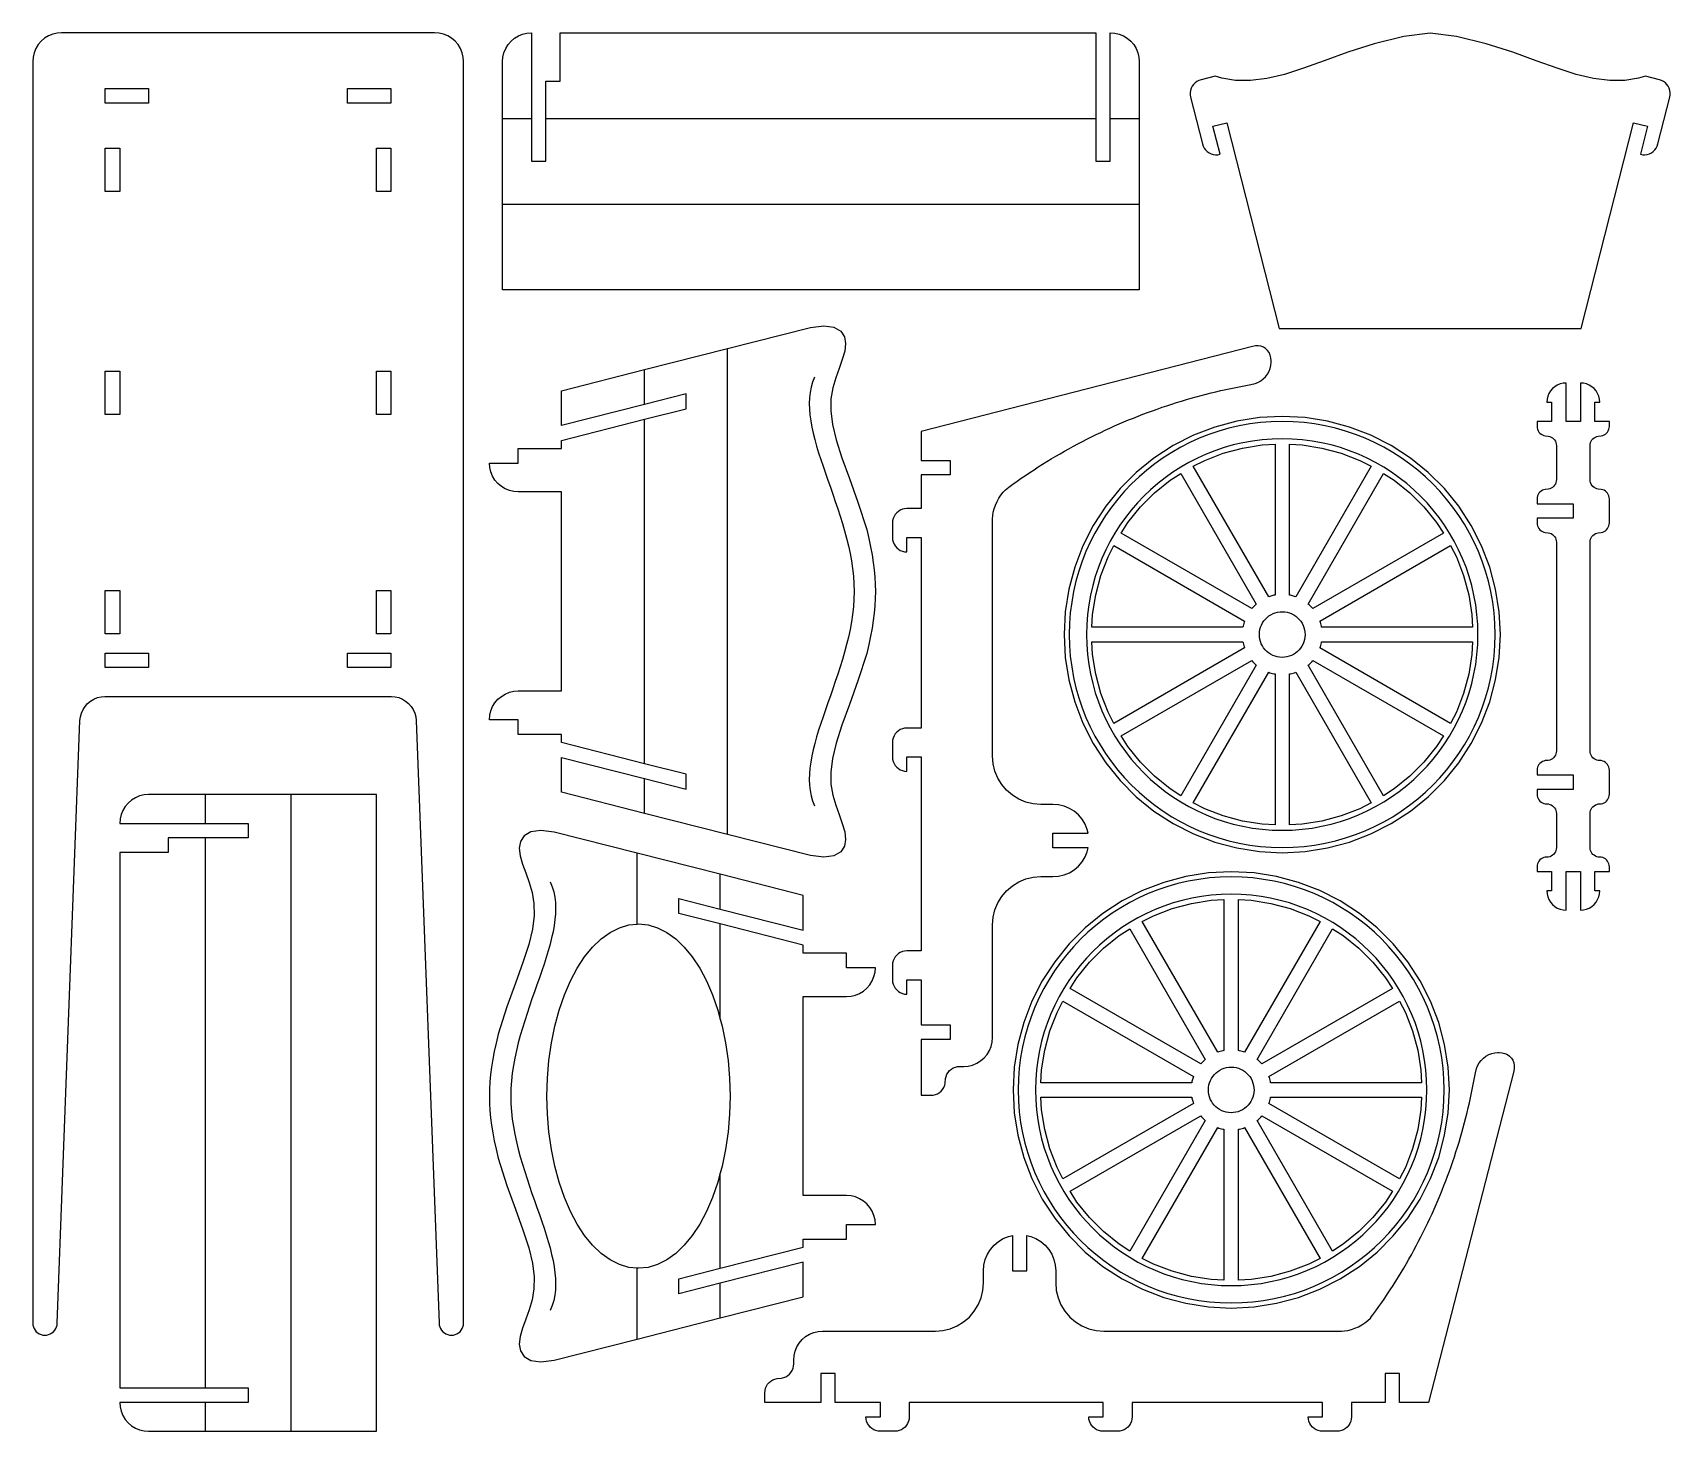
# Model space of a CAD drawing. Extents: x -170 to 170, y -145 to 145.
import ezdxf

# ---------------------------------------------------------------- set-up
doc = ezdxf.new("R2010")
doc.units = 0
doc.layers.add('LAYER_1', color=7, linetype='CONTINUOUS')

msp = doc.modelspace()

# ---------------------------------------------------------------- linework, layer by layer
at = {"layer": 'LAYER_1', "color": 142}
for points, knots in [([(-168.3735, -125.1916), (-168.3735, -125.1916), (-168.7358, -125.0414), (-168.7358, -125.0414), (-168.7358, -125.0414), (-168.7358, -125.0414), (-169.0702, -124.8364), (-169.0702, -124.8364), (-169.0702, -124.8364), (-169.0702, -124.8364), (-169.3688, -124.5817), (-169.3688, -124.5817), (-169.3688, -124.5817), (-169.3688, -124.5817), (-169.6235, -124.2836), (-169.6235, -124.2836), (-169.6235, -124.2836), (-169.6235, -124.2836), (-169.8284, -123.9488), (-169.8284, -123.9488), (-169.8284, -123.9488), (-169.8284, -123.9488), (-169.9784, -123.5865), (-169.9784, -123.5865), (-169.9784, -123.5865), (-169.9784, -123.5865), (-170.07, -123.2052), (-170.07, -123.2052), (-170.07, -123.2052), (-170.07, -123.2052), (-170.1007, -122.8139), (-170.1007, -122.8139), (-170.1007, -122.8139), (-170.1007, -122.8139), (-170.1007, 139.2642), (-170.1007, 139.2642), (-170.1007, 139.2642), (-170.1007, 139.2642), (-170.027, 140.203), (-170.027, 140.203), (-170.027, 140.203), (-170.027, 140.203), (-169.8073, 141.1184), (-169.8073, 141.1184), (-169.8073, 141.1184), (-169.8073, 141.1184), (-169.447, 141.9884), (-169.447, 141.9884), (-169.447, 141.9884), (-169.447, 141.9884), (-168.9548, 142.7909), (-168.9548, 142.7909), (-168.9548, 142.7909), (-168.9548, 142.7909), (-168.3435, 143.5067), (-168.3435, 143.5067), (-168.3435, 143.5067), (-168.3435, 143.5067), (-167.6273, 144.1185), (-167.6273, 144.1185), (-167.6273, 144.1185), (-167.6273, 144.1185), (-166.8248, 144.6102), (-166.8248, 144.6102), (-166.8248, 144.6102), (-166.8248, 144.6102), (-165.9549, 144.9704), (-165.9549, 144.9704), (-165.9549, 144.9704), (-165.9549, 144.9704), (-165.0395, 145.1905), (-165.0395, 145.1905), (-165.0395, 145.1905), (-165.0395, 145.1905), (-164.1007, 145.2643), (-164.1007, 145.2643), (-164.1007, 145.2643), (-164.1007, 145.2643), (-86.602, 145.2643), (-86.602, 145.2643), (-86.602, 145.2643), (-86.602, 145.2643), (-85.6638, 145.1905), (-85.6638, 145.1905), (-85.6638, 145.1905), (-85.6638, 145.1905), (-84.7483, 144.9704), (-84.7483, 144.9704), (-84.7483, 144.9704), (-84.7483, 144.9704), (-83.8784, 144.6102), (-83.8784, 144.6102), (-83.8784, 144.6102), (-83.8784, 144.6102), (-83.0754, 144.1185), (-83.0754, 144.1185), (-83.0754, 144.1185), (-83.0754, 144.1185), (-82.3595, 143.5067), (-82.3595, 143.5067), (-82.3595, 143.5067), (-82.3595, 143.5067), (-81.7482, 142.7909), (-81.7482, 142.7909), (-81.7482, 142.7909), (-81.7482, 142.7909), (-81.2562, 141.9884), (-81.2562, 141.9884), (-81.2562, 141.9884), (-81.2562, 141.9884), (-80.8959, 141.1184), (-80.8959, 141.1184), (-80.8959, 141.1184), (-80.8959, 141.1184), (-80.6762, 140.203), (-80.6762, 140.203), (-80.6762, 140.203), (-80.6762, 140.203), (-80.602, 139.2642), (-80.602, 139.2642), (-80.602, 139.2642), (-80.602, 139.2642), (-80.602, -122.8139), (-80.602, -122.8139), (-80.602, -122.8139), (-80.602, -122.8139), (-80.633, -123.2052), (-80.633, -123.2052), (-80.633, -123.2052), (-80.633, -123.2052), (-80.7244, -123.5865), (-80.7244, -123.5865), (-80.7244, -123.5865), (-80.7244, -123.5865), (-80.8748, -123.9488), (-80.8748, -123.9488), (-80.8748, -123.9488), (-80.8748, -123.9488), (-81.0798, -124.2836), (-81.0798, -124.2836), (-81.0798, -124.2836), (-81.0798, -124.2836), (-81.3344, -124.5817), (-81.3344, -124.5817), (-81.3344, -124.5817), (-81.3344, -124.5817), (-81.6329, -124.8364), (-81.6329, -124.8364), (-81.6329, -124.8364), (-81.6329, -124.8364), (-81.9674, -125.0414), (-81.9674, -125.0414), (-81.9674, -125.0414), (-81.9674, -125.0414), (-82.3297, -125.1916), (-82.3297, -125.1916), (-82.3297, -125.1916), (-82.3297, -125.1916), (-82.7109, -125.2834), (-82.7109, -125.2834), (-82.7109, -125.2834), (-82.7109, -125.2834), (-83.1021, -125.3141), (-83.1021, -125.3141), (-83.1021, -125.3141), (-83.1021, -125.3141), (-83.4945, -125.2834), (-83.4945, -125.2834), (-83.4945, -125.2834), (-83.4945, -125.2834), (-83.8793, -125.1916), (-83.8793, -125.1916), (-83.8793, -125.1916), (-83.8793, -125.1916), (-84.2474, -125.0417), (-84.2474, -125.0417), (-84.2474, -125.0417), (-84.2474, -125.0417), (-84.5896, -124.8368), (-84.5896, -124.8368), (-84.5896, -124.8368), (-84.5896, -124.8368), (-84.8975, -124.5824), (-84.8975, -124.5824), (-84.8975, -124.5824), (-84.8975, -124.5824), (-85.1635, -124.2843), (-85.1635, -124.2843), (-85.1635, -124.2843), (-85.1635, -124.2843), (-85.3811, -123.9499), (-85.3811, -123.9499), (-85.3811, -123.9499), (-85.3811, -123.9499), (-85.5448, -123.5879), (-85.5448, -123.5879), (-85.5448, -123.5879), (-85.5448, -123.5879), (-85.6506, -123.2066), (-85.6506, -123.2066), (-85.6506, -123.2066), (-85.6506, -123.2066), (-85.6961, -122.8157), (-85.6961, -122.8157), (-85.6961, -122.8157), (-85.6961, -122.8157), (-90.4138, 2.3896), (-90.4138, 2.3896), (-90.4138, 2.3896), (-90.4138, 2.3896), (-90.5049, 3.171), (-90.5049, 3.171), (-90.5049, 3.171), (-90.5049, 3.171), (-90.7168, 3.9334), (-90.7168, 3.9334), (-90.7168, 3.9334), (-90.7168, 3.9334), (-91.0443, 4.6576), (-91.0443, 4.6576), (-91.0443, 4.6576), (-91.0443, 4.6576), (-91.4797, 5.3261), (-91.4797, 5.3261), (-91.4797, 5.3261), (-91.4797, 5.3261), (-92.0115, 5.9223), (-92.0115, 5.9223), (-92.0115, 5.9223), (-92.0115, 5.9223), (-92.6271, 6.4318), (-92.6271, 6.4318), (-92.6271, 6.4318), (-92.6271, 6.4318), (-93.3116, 6.8413), (-93.3116, 6.8413), (-93.3116, 6.8413), (-93.3116, 6.8413), (-94.0478, 7.1412), (-94.0478, 7.1412), (-94.0478, 7.1412), (-94.0478, 7.1412), (-94.8176, 7.3243), (-94.8176, 7.3243), (-94.8176, 7.3243), (-94.8176, 7.3243), (-95.6021, 7.386), (-95.6021, 7.386), (-95.6021, 7.386), (-95.6021, 7.386), (-155.1009, 7.386), (-155.1009, 7.386), (-155.1009, 7.386), (-155.1009, 7.386), (-155.8852, 7.3243), (-155.8852, 7.3243), (-155.8852, 7.3243), (-155.8852, 7.3243), (-156.6552, 7.1412), (-156.6552, 7.1412), (-156.6552, 7.1412), (-156.6552, 7.1412), (-157.3911, 6.8413), (-157.3911, 6.8413), (-157.3911, 6.8413), (-157.3911, 6.8413), (-158.0756, 6.4318), (-158.0756, 6.4318), (-158.0756, 6.4318), (-158.0756, 6.4318), (-158.6915, 5.9223), (-158.6915, 5.9223), (-158.6915, 5.9223), (-158.6915, 5.9223), (-159.2235, 5.3261), (-159.2235, 5.3261), (-159.2235, 5.3261), (-159.2235, 5.3261), (-159.6584, 4.6576), (-159.6584, 4.6576), (-159.6584, 4.6576), (-159.6584, 4.6576), (-159.9862, 3.9334), (-159.9862, 3.9334), (-159.9862, 3.9334), (-159.9862, 3.9334), (-160.1983, 3.171), (-160.1983, 3.171), (-160.1983, 3.171), (-160.1983, 3.171), (-160.2892, 2.3896), (-160.2892, 2.3896), (-160.2892, 2.3896), (-160.2892, 2.3896), (-165.0067, -122.8157), (-165.0067, -122.8157), (-165.0067, -122.8157), (-165.0067, -122.8157), (-165.0522, -123.2066), (-165.0522, -123.2066), (-165.0522, -123.2066), (-165.0522, -123.2066), (-165.1584, -123.5879), (-165.1584, -123.5879), (-165.1584, -123.5879), (-165.1584, -123.5879), (-165.3219, -123.9499), (-165.3219, -123.9499), (-165.3219, -123.9499), (-165.3219, -123.9499), (-165.5396, -124.2843), (-165.5396, -124.2843), (-165.5396, -124.2843), (-165.5396, -124.2843), (-165.8057, -124.5824), (-165.8057, -124.5824), (-165.8057, -124.5824), (-165.8057, -124.5824), (-166.1133, -124.8368), (-166.1133, -124.8368), (-166.1133, -124.8368), (-166.1133, -124.8368), (-166.4554, -125.0417), (-166.4554, -125.0417), (-166.4554, -125.0417), (-166.4554, -125.0417), (-166.8237, -125.1916), (-166.8237, -125.1916), (-166.8237, -125.1916), (-166.8237, -125.1916), (-167.2087, -125.2834), (-167.2087, -125.2834), (-167.2087, -125.2834), (-167.2087, -125.2834), (-167.601, -125.3141), (-167.601, -125.3141), (-167.601, -125.3141), (-167.601, -125.3141), (-167.9919, -125.2834), (-167.9919, -125.2834), (-167.9919, -125.2834), (-167.9919, -125.2834), (-168.3735, -125.1916), (-168.3735, -125.1916)], [0, 0, 0, 0, 0.01149425, 0.01149425, 0.01149425, 0.01149425, 0.02298851, 0.02298851, 0.02298851, 0.02298851, 0.03448276, 0.03448276, 0.03448276, 0.03448276, 0.04597701, 0.04597701, 0.04597701, 0.04597701, 0.05747126, 0.05747126, 0.05747126, 0.05747126, 0.06896552, 0.06896552, 0.06896552, 0.06896552, 0.08045977, 0.08045977, 0.08045977, 0.08045977, 0.09195402, 0.09195402, 0.09195402, 0.09195402, 0.10344828, 0.10344828, 0.10344828, 0.10344828, 0.11494253, 0.11494253, 0.11494253, 0.11494253, 0.12643678, 0.12643678, 0.12643678, 0.12643678, 0.13793103, 0.13793103, 0.13793103, 0.13793103, 0.14942529, 0.14942529, 0.14942529, 0.14942529, 0.16091954, 0.16091954, 0.16091954, 0.16091954, 0.17241379, 0.17241379, 0.17241379, 0.17241379, 0.18390805, 0.18390805, 0.18390805, 0.18390805, 0.1954023, 0.1954023, 0.1954023, 0.1954023, 0.20689655, 0.20689655, 0.20689655, 0.20689655, 0.2183908, 0.2183908, 0.2183908, 0.2183908, 0.22988506, 0.22988506, 0.22988506, 0.22988506, 0.24137931, 0.24137931, 0.24137931, 0.24137931, 0.25287356, 0.25287356, 0.25287356, 0.25287356, 0.26436782, 0.26436782, 0.26436782, 0.26436782, 0.27586207, 0.27586207, 0.27586207, 0.27586207, 0.28735632, 0.28735632, 0.28735632, 0.28735632, 0.29885057, 0.29885057, 0.29885057, 0.29885057, 0.31034483, 0.31034483, 0.31034483, 0.31034483, 0.32183908, 0.32183908, 0.32183908, 0.32183908, 0.33333333, 0.33333333, 0.33333333, 0.33333333, 0.34482759, 0.34482759, 0.34482759, 0.34482759, 0.35632184, 0.35632184, 0.35632184, 0.35632184, 0.36781609, 0.36781609, 0.36781609, 0.36781609, 0.37931034, 0.37931034, 0.37931034, 0.37931034, 0.3908046, 0.3908046, 0.3908046, 0.3908046, 0.40229885, 0.40229885, 0.40229885, 0.40229885, 0.4137931, 0.4137931, 0.4137931, 0.4137931, 0.42528736, 0.42528736, 0.42528736, 0.42528736, 0.43678161, 0.43678161, 0.43678161, 0.43678161, 0.44827586, 0.44827586, 0.44827586, 0.44827586, 0.45977011, 0.45977011, 0.45977011, 0.45977011, 0.47126437, 0.47126437, 0.47126437, 0.47126437, 0.48275862, 0.48275862, 0.48275862, 0.48275862, 0.49425287, 0.49425287, 0.49425287, 0.49425287, 0.50574713, 0.50574713, 0.50574713, 0.50574713, 0.51724138, 0.51724138, 0.51724138, 0.51724138, 0.52873563, 0.52873563, 0.52873563, 0.52873563, 0.54022989, 0.54022989, 0.54022989, 0.54022989, 0.55172414, 0.55172414, 0.55172414, 0.55172414, 0.56321839, 0.56321839, 0.56321839, 0.56321839, 0.57471264, 0.57471264, 0.57471264, 0.57471264, 0.5862069, 0.5862069, 0.5862069, 0.5862069, 0.59770115, 0.59770115, 0.59770115, 0.59770115, 0.6091954, 0.6091954, 0.6091954, 0.6091954, 0.62068966, 0.62068966, 0.62068966, 0.62068966, 0.63218391, 0.63218391, 0.63218391, 0.63218391, 0.64367816, 0.64367816, 0.64367816, 0.64367816, 0.65517241, 0.65517241, 0.65517241, 0.65517241, 0.66666667, 0.66666667, 0.66666667, 0.66666667, 0.67816092, 0.67816092, 0.67816092, 0.67816092, 0.68965517, 0.68965517, 0.68965517, 0.68965517, 0.70114943, 0.70114943, 0.70114943, 0.70114943, 0.71264368, 0.71264368, 0.71264368, 0.71264368, 0.72413793, 0.72413793, 0.72413793, 0.72413793, 0.73563218, 0.73563218, 0.73563218, 0.73563218, 0.74712644, 0.74712644, 0.74712644, 0.74712644, 0.75862069, 0.75862069, 0.75862069, 0.75862069, 0.77011494, 0.77011494, 0.77011494, 0.77011494, 0.7816092, 0.7816092, 0.7816092, 0.7816092, 0.79310345, 0.79310345, 0.79310345, 0.79310345, 0.8045977, 0.8045977, 0.8045977, 0.8045977, 0.81609195, 0.81609195, 0.81609195, 0.81609195, 0.82758621, 0.82758621, 0.82758621, 0.82758621, 0.83908046, 0.83908046, 0.83908046, 0.83908046, 0.85057471, 0.85057471, 0.85057471, 0.85057471, 0.86206897, 0.86206897, 0.86206897, 0.86206897, 0.87356322, 0.87356322, 0.87356322, 0.87356322, 0.88505747, 0.88505747, 0.88505747, 0.88505747, 0.89655172, 0.89655172, 0.89655172, 0.89655172, 0.90804598, 0.90804598, 0.90804598, 0.90804598, 0.91954023, 0.91954023, 0.91954023, 0.91954023, 0.93103448, 0.93103448, 0.93103448, 0.93103448, 0.94252874, 0.94252874, 0.94252874, 0.94252874, 0.95402299, 0.95402299, 0.95402299, 0.95402299, 0.96551724, 0.96551724, 0.96551724, 0.96551724, 0.97701149, 0.97701149, 0.97701149, 0.97701149, 1, 1, 1, 1]), ([(59.7724, 91.8834), (59.7724, 91.8834), (59.7724, 109.6768), (59.7724, 109.6768), (59.7724, 109.6768), (59.7724, 109.6768), (59.7724, 127.4705), (59.7724, 127.4705), (59.7724, 127.4705), (59.7724, 127.4705), (59.7724, 139.2642), (59.7724, 139.2642), (59.7724, 139.2642), (59.7724, 139.2642), (59.6984, 140.203), (59.6984, 140.203), (59.6984, 140.203), (59.6984, 140.203), (59.4785, 141.1184), (59.4785, 141.1184), (59.4785, 141.1184), (59.4785, 141.1184), (59.1184, 141.9884), (59.1184, 141.9884), (59.1184, 141.9884), (59.1184, 141.9884), (58.6266, 142.7909), (58.6266, 142.7909), (58.6266, 142.7909), (58.6266, 142.7909), (58.0148, 143.5071), (58.0148, 143.5071), (58.0148, 143.5071), (58.0148, 143.5071), (57.2991, 144.1185), (57.2991, 144.1185), (57.2991, 144.1185), (57.2991, 144.1185), (56.4962, 144.6102), (56.4962, 144.6102), (56.4962, 144.6102), (56.4962, 144.6102), (55.6265, 144.9708), (55.6265, 144.9708), (55.6265, 144.9708), (55.6265, 144.9708), (54.711, 145.1905), (54.711, 145.1905), (54.711, 145.1905), (54.711, 145.1905), (53.7723, 145.2643), (53.7723, 145.2643), (53.7723, 145.2643), (53.7723, 145.2643), (53.7723, 127.4705), (53.7723, 127.4705), (53.7723, 127.4705), (53.7723, 127.4705), (53.7723, 118.5586), (53.7723, 118.5586), (53.7723, 118.5586), (53.7723, 118.5586), (50.7723, 118.5586), (50.7723, 118.5586), (50.7723, 118.5586), (50.7723, 118.5586), (50.7723, 127.4705), (50.7723, 127.4705), (50.7723, 127.4705), (50.7723, 127.4705), (50.7723, 145.2643), (50.7723, 145.2643), (50.7723, 145.2643), (50.7723, 145.2643), (-60.4926, 145.2643), (-60.4926, 145.2643), (-60.4926, 145.2643), (-60.4926, 145.2643), (-60.4926, 135.2055), (-60.4926, 135.2055), (-60.4926, 135.2055), (-60.4926, 135.2055), (-63.4927, 135.2055), (-63.4927, 135.2055), (-63.4927, 135.2055), (-63.4927, 135.2055), (-63.4927, 127.4705), (-63.4927, 127.4705), (-63.4927, 127.4705), (-63.4927, 127.4705), (-63.4927, 118.5586), (-63.4927, 118.5586), (-63.4927, 118.5586), (-63.4927, 118.5586), (-66.4927, 118.5586), (-66.4927, 118.5586), (-66.4927, 118.5586), (-66.4927, 118.5586), (-66.4927, 127.4705), (-66.4927, 127.4705), (-66.4927, 127.4705), (-66.4927, 127.4705), (-66.4927, 145.2643), (-66.4927, 145.2643), (-66.4927, 145.2643), (-66.4927, 145.2643), (-67.4315, 145.1905), (-67.4315, 145.1905), (-67.4315, 145.1905), (-67.4315, 145.1905), (-68.3469, 144.9708), (-68.3469, 144.9708), (-68.3469, 144.9708), (-68.3469, 144.9708), (-69.2168, 144.6102), (-69.2168, 144.6102), (-69.2168, 144.6102), (-69.2168, 144.6102), (-70.0193, 144.1185), (-70.0193, 144.1185), (-70.0193, 144.1185), (-70.0193, 144.1185), (-70.7355, 143.5071), (-70.7355, 143.5071), (-70.7355, 143.5071), (-70.7355, 143.5071), (-71.3468, 142.7909), (-71.3468, 142.7909), (-71.3468, 142.7909), (-71.3468, 142.7909), (-71.8386, 141.9884), (-71.8386, 141.9884), (-71.8386, 141.9884), (-71.8386, 141.9884), (-72.1991, 141.1184), (-72.1991, 141.1184), (-72.1991, 141.1184), (-72.1991, 141.1184), (-72.419, 140.203), (-72.419, 140.203), (-72.419, 140.203), (-72.419, 140.203), (-72.4928, 139.2642), (-72.4928, 139.2642), (-72.4928, 139.2642), (-72.4928, 139.2642), (-72.4928, 127.4705), (-72.4928, 127.4705), (-72.4928, 127.4705), (-72.4928, 127.4705), (-72.4928, 109.6768), (-72.4928, 109.6768), (-72.4928, 109.6768), (-72.4928, 109.6768), (-72.4928, 91.8834), (-72.4928, 91.8834), (-72.4928, 91.8834), (-72.4928, 91.8834), (59.7724, 91.8834), (59.7724, 91.8834)], [0, 0, 0, 0, 0.02439024, 0.02439024, 0.02439024, 0.02439024, 0.04878049, 0.04878049, 0.04878049, 0.04878049, 0.07317073, 0.07317073, 0.07317073, 0.07317073, 0.09756098, 0.09756098, 0.09756098, 0.09756098, 0.12195122, 0.12195122, 0.12195122, 0.12195122, 0.14634146, 0.14634146, 0.14634146, 0.14634146, 0.17073171, 0.17073171, 0.17073171, 0.17073171, 0.19512195, 0.19512195, 0.19512195, 0.19512195, 0.2195122, 0.2195122, 0.2195122, 0.2195122, 0.24390244, 0.24390244, 0.24390244, 0.24390244, 0.26829268, 0.26829268, 0.26829268, 0.26829268, 0.29268293, 0.29268293, 0.29268293, 0.29268293, 0.31707317, 0.31707317, 0.31707317, 0.31707317, 0.34146341, 0.34146341, 0.34146341, 0.34146341, 0.36585366, 0.36585366, 0.36585366, 0.36585366, 0.3902439, 0.3902439, 0.3902439, 0.3902439, 0.41463415, 0.41463415, 0.41463415, 0.41463415, 0.43902439, 0.43902439, 0.43902439, 0.43902439, 0.46341463, 0.46341463, 0.46341463, 0.46341463, 0.48780488, 0.48780488, 0.48780488, 0.48780488, 0.51219512, 0.51219512, 0.51219512, 0.51219512, 0.53658537, 0.53658537, 0.53658537, 0.53658537, 0.56097561, 0.56097561, 0.56097561, 0.56097561, 0.58536585, 0.58536585, 0.58536585, 0.58536585, 0.6097561, 0.6097561, 0.6097561, 0.6097561, 0.63414634, 0.63414634, 0.63414634, 0.63414634, 0.65853659, 0.65853659, 0.65853659, 0.65853659, 0.68292683, 0.68292683, 0.68292683, 0.68292683, 0.70731707, 0.70731707, 0.70731707, 0.70731707, 0.73170732, 0.73170732, 0.73170732, 0.73170732, 0.75609756, 0.75609756, 0.75609756, 0.75609756, 0.7804878, 0.7804878, 0.7804878, 0.7804878, 0.80487805, 0.80487805, 0.80487805, 0.80487805, 0.82926829, 0.82926829, 0.82926829, 0.82926829, 0.85365854, 0.85365854, 0.85365854, 0.85365854, 0.87804878, 0.87804878, 0.87804878, 0.87804878, 0.90243902, 0.90243902, 0.90243902, 0.90243902, 0.92682927, 0.92682927, 0.92682927, 0.92682927, 0.95121951, 0.95121951, 0.95121951, 0.95121951, 1, 1, 1, 1]), ([(71.7584, 135.147), (71.7584, 135.147), (72.175, 135.366), (72.175, 135.366), (72.175, 135.366), (72.175, 135.366), (72.6205, 135.5174), (72.6205, 135.5174), (72.6205, 135.5174), (72.6205, 135.5174), (75.5281, 136.2561), (75.5281, 136.2561), (75.5281, 136.2561), (75.5281, 136.2561), (76.9318, 135.8508), (76.9318, 135.8508), (76.9318, 135.8508), (76.9318, 135.8508), (79.7713, 135.3791), (79.7713, 135.3791), (79.7713, 135.3791), (79.7713, 135.3791), (82.9182, 135.3142), (82.9182, 135.3142), (82.9182, 135.3142), (82.9182, 135.3142), (86.3104, 135.729), (86.3104, 135.729), (86.3104, 135.729), (86.3104, 135.729), (89.9437, 136.6053), (89.9437, 136.6053), (89.9437, 136.6053), (89.9437, 136.6053), (93.8838, 137.8796), (93.8838, 137.8796), (93.8838, 137.8796), (93.8838, 137.8796), (98.2337, 139.4593), (98.2337, 139.4593), (98.2337, 139.4593), (98.2337, 139.4593), (103.0991, 141.2158), (103.0991, 141.2158), (103.0991, 141.2158), (103.0991, 141.2158), (108.5757, 142.9649), (108.5757, 142.9649), (108.5757, 142.9649), (108.5757, 142.9649), (114.7454, 144.4599), (114.7454, 144.4599), (114.7454, 144.4599), (114.7454, 144.4599), (120.2332, 145.1905), (120.2332, 145.1905), (120.2332, 145.1905), (120.2332, 145.1905), (125.7207, 144.4599), (125.7207, 144.4599), (125.7207, 144.4599), (125.7207, 144.4599), (131.8907, 142.9649), (131.8907, 142.9649), (131.8907, 142.9649), (131.8907, 142.9649), (137.3668, 141.2158), (137.3668, 141.2158), (137.3668, 141.2158), (137.3668, 141.2158), (142.2323, 139.4593), (142.2323, 139.4593), (142.2323, 139.4593), (142.2323, 139.4593), (146.5821, 137.8796), (146.5821, 137.8796), (146.5821, 137.8796), (146.5821, 137.8796), (150.5223, 136.6053), (150.5223, 136.6053), (150.5223, 136.6053), (150.5223, 136.6053), (154.1556, 135.729), (154.1556, 135.729), (154.1556, 135.729), (154.1556, 135.729), (157.5478, 135.3142), (157.5478, 135.3142), (157.5478, 135.3142), (157.5478, 135.3142), (160.695, 135.3791), (160.695, 135.3791), (160.695, 135.3791), (160.695, 135.3791), (163.5346, 135.8508), (163.5346, 135.8508), (163.5346, 135.8508), (163.5346, 135.8508), (164.9379, 136.2561), (164.9379, 136.2561), (164.9379, 136.2561), (164.9379, 136.2561), (167.8455, 135.5174), (167.8455, 135.5174), (167.8455, 135.5174), (167.8455, 135.5174), (168.2913, 135.366), (168.2913, 135.366), (168.2913, 135.366), (168.2913, 135.366), (168.708, 135.147), (168.708, 135.147), (168.708, 135.147), (168.708, 135.147), (169.0852, 134.8651), (169.0852, 134.8651), (169.0852, 134.8651), (169.0852, 134.8651), (169.4136, 134.5278), (169.4136, 134.5278), (169.4136, 134.5278), (169.4136, 134.5278), (169.6852, 134.1433), (169.6852, 134.1433), (169.6852, 134.1433), (169.6852, 134.1433), (169.8938, 133.7214), (169.8938, 133.7214), (169.8938, 133.7214), (169.8938, 133.7214), (170.033, 133.2716), (170.033, 133.2716), (170.033, 133.2716), (170.033, 133.2716), (170.1007, 132.8059), (170.1007, 132.8059), (170.1007, 132.8059), (170.1007, 132.8059), (170.0945, 132.335), (170.0945, 132.335), (170.0945, 132.335), (170.0945, 132.335), (170.0148, 131.8711), (170.0148, 131.8711), (170.0148, 131.8711), (170.0148, 131.8711), (167.5527, 122.1789), (167.5527, 122.1789), (167.5527, 122.1789), (167.5527, 122.1789), (167.4013, 121.7333), (167.4013, 121.7333), (167.4013, 121.7333), (167.4013, 121.7333), (167.1819, 121.3167), (167.1819, 121.3167), (167.1819, 121.3167), (167.1819, 121.3167), (166.9003, 120.9395), (166.9003, 120.9395), (166.9003, 120.9395), (166.9003, 120.9395), (166.5631, 120.6108), (166.5631, 120.6108), (166.5631, 120.6108), (166.5631, 120.6108), (166.1787, 120.3391), (166.1787, 120.3391), (166.1787, 120.3391), (166.1787, 120.3391), (165.7563, 120.131), (165.7563, 120.131), (165.7563, 120.131), (165.7563, 120.131), (165.3068, 119.9916), (165.3068, 119.9916), (165.3068, 119.9916), (165.3068, 119.9916), (164.8409, 119.9239), (164.8409, 119.9239), (164.8409, 119.9239), (164.8409, 119.9239), (164.3702, 119.9302), (164.3702, 119.9302), (164.3702, 119.9302), (164.3702, 119.9302), (163.9063, 120.01), (163.9063, 120.01), (163.9063, 120.01), (163.9063, 120.01), (165.3835, 125.8252), (165.3835, 125.8252), (165.3835, 125.8252), (165.3835, 125.8252), (162.4759, 126.5639), (162.4759, 126.5639), (162.4759, 126.5639), (162.4759, 126.5639), (151.622, 83.8365), (151.622, 83.8365), (151.622, 83.8365), (151.622, 83.8365), (88.8441, 83.8365), (88.8441, 83.8365), (88.8441, 83.8365), (88.8441, 83.8365), (77.9901, 126.5639), (77.9901, 126.5639), (77.9901, 126.5639), (77.9901, 126.5639), (75.0825, 125.8252), (75.0825, 125.8252), (75.0825, 125.8252), (75.0825, 125.8252), (76.5599, 120.01), (76.5599, 120.01), (76.5599, 120.01), (76.5599, 120.01), (76.096, 119.9302), (76.096, 119.9302), (76.096, 119.9302), (76.096, 119.9302), (75.6252, 119.9239), (75.6252, 119.9239), (75.6252, 119.9239), (75.6252, 119.9239), (75.1595, 119.9916), (75.1595, 119.9916), (75.1595, 119.9916), (75.1595, 119.9916), (74.7097, 120.131), (74.7097, 120.131), (74.7097, 120.131), (74.7097, 120.131), (74.2873, 120.3391), (74.2873, 120.3391), (74.2873, 120.3391), (74.2873, 120.3391), (73.9032, 120.6108), (73.9032, 120.6108), (73.9032, 120.6108), (73.9032, 120.6108), (73.566, 120.9395), (73.566, 120.9395), (73.566, 120.9395), (73.566, 120.9395), (73.284, 121.3167), (73.284, 121.3167), (73.284, 121.3167), (73.284, 121.3167), (73.065, 121.7333), (73.065, 121.7333), (73.065, 121.7333), (73.065, 121.7333), (72.9137, 122.1789), (72.9137, 122.1789), (72.9137, 122.1789), (72.9137, 122.1789), (70.4517, 131.8711), (70.4517, 131.8711), (70.4517, 131.8711), (70.4517, 131.8711), (70.3719, 132.335), (70.3719, 132.335), (70.3719, 132.335), (70.3719, 132.335), (70.3656, 132.8059), (70.3656, 132.8059), (70.3656, 132.8059), (70.3656, 132.8059), (70.4333, 133.2716), (70.4333, 133.2716), (70.4333, 133.2716), (70.4333, 133.2716), (70.5726, 133.7214), (70.5726, 133.7214), (70.5726, 133.7214), (70.5726, 133.7214), (70.7807, 134.1433), (70.7807, 134.1433), (70.7807, 134.1433), (70.7807, 134.1433), (71.0524, 134.5278), (71.0524, 134.5278), (71.0524, 134.5278), (71.0524, 134.5278), (71.3808, 134.8651), (71.3808, 134.8651), (71.3808, 134.8651), (71.3808, 134.8651), (71.7584, 135.147), (71.7584, 135.147)], [0, 0, 0, 0, 0.01351351, 0.01351351, 0.01351351, 0.01351351, 0.02702703, 0.02702703, 0.02702703, 0.02702703, 0.04054054, 0.04054054, 0.04054054, 0.04054054, 0.05405405, 0.05405405, 0.05405405, 0.05405405, 0.06756757, 0.06756757, 0.06756757, 0.06756757, 0.08108108, 0.08108108, 0.08108108, 0.08108108, 0.09459459, 0.09459459, 0.09459459, 0.09459459, 0.10810811, 0.10810811, 0.10810811, 0.10810811, 0.12162162, 0.12162162, 0.12162162, 0.12162162, 0.13513514, 0.13513514, 0.13513514, 0.13513514, 0.14864865, 0.14864865, 0.14864865, 0.14864865, 0.16216216, 0.16216216, 0.16216216, 0.16216216, 0.17567568, 0.17567568, 0.17567568, 0.17567568, 0.18918919, 0.18918919, 0.18918919, 0.18918919, 0.2027027, 0.2027027, 0.2027027, 0.2027027, 0.21621622, 0.21621622, 0.21621622, 0.21621622, 0.22972973, 0.22972973, 0.22972973, 0.22972973, 0.24324324, 0.24324324, 0.24324324, 0.24324324, 0.25675676, 0.25675676, 0.25675676, 0.25675676, 0.27027027, 0.27027027, 0.27027027, 0.27027027, 0.28378378, 0.28378378, 0.28378378, 0.28378378, 0.2972973, 0.2972973, 0.2972973, 0.2972973, 0.31081081, 0.31081081, 0.31081081, 0.31081081, 0.32432432, 0.32432432, 0.32432432, 0.32432432, 0.33783784, 0.33783784, 0.33783784, 0.33783784, 0.35135135, 0.35135135, 0.35135135, 0.35135135, 0.36486486, 0.36486486, 0.36486486, 0.36486486, 0.37837838, 0.37837838, 0.37837838, 0.37837838, 0.39189189, 0.39189189, 0.39189189, 0.39189189, 0.40540541, 0.40540541, 0.40540541, 0.40540541, 0.41891892, 0.41891892, 0.41891892, 0.41891892, 0.43243243, 0.43243243, 0.43243243, 0.43243243, 0.44594595, 0.44594595, 0.44594595, 0.44594595, 0.45945946, 0.45945946, 0.45945946, 0.45945946, 0.47297297, 0.47297297, 0.47297297, 0.47297297, 0.48648649, 0.48648649, 0.48648649, 0.48648649, 0.5, 0.5, 0.5, 0.5, 0.51351351, 0.51351351, 0.51351351, 0.51351351, 0.52702703, 0.52702703, 0.52702703, 0.52702703, 0.54054054, 0.54054054, 0.54054054, 0.54054054, 0.55405405, 0.55405405, 0.55405405, 0.55405405, 0.56756757, 0.56756757, 0.56756757, 0.56756757, 0.58108108, 0.58108108, 0.58108108, 0.58108108, 0.59459459, 0.59459459, 0.59459459, 0.59459459, 0.60810811, 0.60810811, 0.60810811, 0.60810811, 0.62162162, 0.62162162, 0.62162162, 0.62162162, 0.63513514, 0.63513514, 0.63513514, 0.63513514, 0.64864865, 0.64864865, 0.64864865, 0.64864865, 0.66216216, 0.66216216, 0.66216216, 0.66216216, 0.67567568, 0.67567568, 0.67567568, 0.67567568, 0.68918919, 0.68918919, 0.68918919, 0.68918919, 0.7027027, 0.7027027, 0.7027027, 0.7027027, 0.71621622, 0.71621622, 0.71621622, 0.71621622, 0.72972973, 0.72972973, 0.72972973, 0.72972973, 0.74324324, 0.74324324, 0.74324324, 0.74324324, 0.75675676, 0.75675676, 0.75675676, 0.75675676, 0.77027027, 0.77027027, 0.77027027, 0.77027027, 0.78378378, 0.78378378, 0.78378378, 0.78378378, 0.7972973, 0.7972973, 0.7972973, 0.7972973, 0.81081081, 0.81081081, 0.81081081, 0.81081081, 0.82432432, 0.82432432, 0.82432432, 0.82432432, 0.83783784, 0.83783784, 0.83783784, 0.83783784, 0.85135135, 0.85135135, 0.85135135, 0.85135135, 0.86486486, 0.86486486, 0.86486486, 0.86486486, 0.87837838, 0.87837838, 0.87837838, 0.87837838, 0.89189189, 0.89189189, 0.89189189, 0.89189189, 0.90540541, 0.90540541, 0.90540541, 0.90540541, 0.91891892, 0.91891892, 0.91891892, 0.91891892, 0.93243243, 0.93243243, 0.93243243, 0.93243243, 0.94594595, 0.94594595, 0.94594595, 0.94594595, 0.95945946, 0.95945946, 0.95945946, 0.95945946, 0.97297297, 0.97297297, 0.97297297, 0.97297297, 1, 1, 1, 1]), ([(-146.0296, 133.6512), (-146.0296, 133.6512), (-155.0296, 133.6512), (-155.0296, 133.6512), (-155.0296, 133.6512), (-155.0296, 133.6512), (-155.0296, 130.6512), (-155.0296, 130.6512), (-155.0296, 130.6512), (-155.0296, 130.6512), (-146.0296, 130.6512), (-146.0296, 130.6512), (-146.0296, 130.6512), (-146.0296, 130.6512), (-146.0296, 133.6512), (-146.0296, 133.6512)], [0, 0, 0, 0, 0.2, 0.2, 0.2, 0.2, 0.4, 0.4, 0.4, 0.4, 0.6, 0.6, 0.6, 0.6, 1, 1, 1, 1]), ([(-95.6734, 133.6512), (-95.6734, 133.6512), (-104.706, 133.6512), (-104.706, 133.6512), (-104.706, 133.6512), (-104.706, 133.6512), (-104.706, 130.6512), (-104.706, 130.6512), (-104.706, 130.6512), (-104.706, 130.6512), (-95.6734, 130.6512), (-95.6734, 130.6512), (-95.6734, 130.6512), (-95.6734, 130.6512), (-95.6734, 133.6512), (-95.6734, 133.6512)], [0, 0, 0, 0, 0.2, 0.2, 0.2, 0.2, 0.4, 0.4, 0.4, 0.4, 0.6, 0.6, 0.6, 0.6, 1, 1, 1, 1]), ([(-152.0297, 112.2644), (-152.0297, 112.2644), (-152.0297, 121.2641), (-152.0297, 121.2641), (-152.0297, 121.2641), (-152.0297, 121.2641), (-155.0296, 121.2641), (-155.0296, 121.2641), (-155.0296, 121.2641), (-155.0296, 121.2641), (-155.0296, 112.2644), (-155.0296, 112.2644), (-155.0296, 112.2644), (-155.0296, 112.2644), (-152.0297, 112.2644), (-152.0297, 112.2644)], [0, 0, 0, 0, 0.2, 0.2, 0.2, 0.2, 0.4, 0.4, 0.4, 0.4, 0.6, 0.6, 0.6, 0.6, 1, 1, 1, 1]), ([(-95.6734, 121.2641), (-95.6734, 121.2641), (-98.6735, 121.2641), (-98.6735, 121.2641), (-98.6735, 121.2641), (-98.6735, 121.2641), (-98.6735, 112.2644), (-98.6735, 112.2644), (-98.6735, 112.2644), (-98.6735, 112.2644), (-95.6734, 112.2644), (-95.6734, 112.2644), (-95.6734, 112.2644), (-95.6734, 112.2644), (-95.6734, 121.2641), (-95.6734, 121.2641)], [0, 0, 0, 0, 0.2, 0.2, 0.2, 0.2, 0.4, 0.4, 0.4, 0.4, 0.6, 0.6, 0.6, 0.6, 1, 1, 1, 1]), ([(-4.3188, 66.7296), (-4.3188, 66.7296), (-4.2673, 69.2428), (-4.2673, 69.2428), (-4.2673, 69.2428), (-4.2673, 69.2428), (-3.8898, 71.5137), (-3.8898, 71.5137), (-3.8898, 71.5137), (-3.8898, 71.5137), (-3.2874, 73.6007), (-3.2874, 73.6007), (-3.2874, 73.6007), (-3.2874, 73.6007), (-2.5817, 75.548), (-2.5817, 75.548), (-2.5817, 75.548), (-2.5817, 75.548), (-1.9077, 77.3807), (-1.9077, 77.3807), (-1.9077, 77.3807), (-1.9077, 77.3807), (-1.4057, 79.104), (-1.4057, 79.104), (-1.4057, 79.104), (-1.4057, 79.104), (-1.2132, 80.6986), (-1.2132, 80.6986), (-1.2132, 80.6986), (-1.2132, 80.6986), (-1.4558, 82.1182), (-1.4558, 82.1182), (-1.4558, 82.1182), (-1.4558, 82.1182), (-2.2421, 83.2876), (-2.2421, 83.2876), (-2.2421, 83.2876), (-2.2421, 83.2876), (-3.6521, 84.0997), (-3.6521, 84.0997), (-3.6521, 84.0997), (-3.6521, 84.0997), (-5.7318, 84.4105), (-5.7318, 84.4105), (-5.7318, 84.4105), (-5.7318, 84.4105), (-8.4842, 84.0401), (-8.4842, 84.0401), (-8.4842, 84.0401), (-8.4842, 84.0401), (-25.7301, 79.6593), (-25.7301, 79.6593), (-25.7301, 79.6593), (-25.7301, 79.6593), (-42.9759, 75.2781), (-42.9759, 75.2781), (-42.9759, 75.2781), (-42.9759, 75.2781), (-60.2221, 70.8973), (-60.2221, 70.8973), (-60.2221, 70.8973), (-60.2221, 70.8973), (-60.2221, 63.6749), (-60.2221, 63.6749), (-60.2221, 63.6749), (-60.2221, 63.6749), (-42.9759, 68.0561), (-42.9759, 68.0561), (-42.9759, 68.0561), (-42.9759, 68.0561), (-34.3678, 70.2426), (-34.3678, 70.2426), (-34.3678, 70.2426), (-34.3678, 70.2426), (-34.3678, 67.1473), (-34.3678, 67.1473), (-34.3678, 67.1473), (-34.3678, 67.1473), (-42.9759, 64.9608), (-42.9759, 64.9608), (-42.9759, 64.9608), (-42.9759, 64.9608), (-60.2221, 60.5797), (-60.2221, 60.5797), (-60.2221, 60.5797), (-60.2221, 60.5797), (-60.2221, 58.869), (-60.2221, 58.869), (-60.2221, 58.869), (-60.2221, 58.869), (-69.2218, 58.869), (-69.2218, 58.869), (-69.2218, 58.869), (-69.2218, 58.869), (-69.2218, 55.869), (-69.2218, 55.869), (-69.2218, 55.869), (-69.2218, 55.869), (-75.222, 55.869), (-75.222, 55.869), (-75.222, 55.869), (-75.222, 55.869), (-75.1482, 54.9303), (-75.1482, 54.9303), (-75.1482, 54.9303), (-75.1482, 54.9303), (-74.9283, 54.0148), (-74.9283, 54.0148), (-74.9283, 54.0148), (-74.9283, 54.0148), (-74.5678, 53.1449), (-74.5678, 53.1449), (-74.5678, 53.1449), (-74.5678, 53.1449), (-74.076, 52.3423), (-74.076, 52.3423), (-74.076, 52.3423), (-74.076, 52.3423), (-73.4647, 51.6262), (-73.4647, 51.6262), (-73.4647, 51.6262), (-73.4647, 51.6262), (-72.7486, 51.0148), (-72.7486, 51.0148), (-72.7486, 51.0148), (-72.7486, 51.0148), (-71.9461, 50.523), (-71.9461, 50.523), (-71.9461, 50.523), (-71.9461, 50.523), (-71.076, 50.1625), (-71.076, 50.1625), (-71.076, 50.1625), (-71.076, 50.1625), (-70.1607, 49.9427), (-70.1607, 49.9427), (-70.1607, 49.9427), (-70.1607, 49.9427), (-69.2218, 49.869), (-69.2218, 49.869), (-69.2218, 49.869), (-69.2218, 49.869), (-60.2221, 49.869), (-60.2221, 49.869), (-60.2221, 49.869), (-60.2221, 49.869), (-60.2221, 8.5453), (-60.2221, 8.5453), (-60.2221, 8.5453), (-60.2221, 8.5453), (-69.2218, 8.5453), (-69.2218, 8.5453), (-69.2218, 8.5453), (-69.2218, 8.5453), (-70.1607, 8.4716), (-70.1607, 8.4716), (-70.1607, 8.4716), (-70.1607, 8.4716), (-71.076, 8.2518), (-71.076, 8.2518), (-71.076, 8.2518), (-71.076, 8.2518), (-71.9461, 7.8912), (-71.9461, 7.8912), (-71.9461, 7.8912), (-71.9461, 7.8912), (-72.7486, 7.3995), (-72.7486, 7.3995), (-72.7486, 7.3995), (-72.7486, 7.3995), (-73.4647, 6.7881), (-73.4647, 6.7881), (-73.4647, 6.7881), (-73.4647, 6.7881), (-74.076, 6.072), (-74.076, 6.072), (-74.076, 6.072), (-74.076, 6.072), (-74.5678, 5.2694), (-74.5678, 5.2694), (-74.5678, 5.2694), (-74.5678, 5.2694), (-74.9283, 4.3994), (-74.9283, 4.3994), (-74.9283, 4.3994), (-74.9283, 4.3994), (-75.1482, 3.484), (-75.1482, 3.484), (-75.1482, 3.484), (-75.1482, 3.484), (-75.222, 2.5452), (-75.222, 2.5452), (-75.222, 2.5452), (-75.222, 2.5452), (-75.222, 2.5128), (-75.222, 2.5128), (-75.222, 2.5128), (-75.222, 2.5128), (-69.2218, 2.5128), (-69.2218, 2.5128), (-69.2218, 2.5128), (-69.2218, 2.5128), (-69.2218, -0.4872), (-69.2218, -0.4872), (-69.2218, -0.4872), (-69.2218, -0.4872), (-60.2221, -0.4872), (-60.2221, -0.4872), (-60.2221, -0.4872), (-60.2221, -0.4872), (-60.2221, -2.1982), (-60.2221, -2.1982), (-60.2221, -2.1982), (-60.2221, -2.1982), (-42.9759, -6.579), (-42.9759, -6.579), (-42.9759, -6.579), (-42.9759, -6.579), (-34.3678, -8.7659), (-34.3678, -8.7659), (-34.3678, -8.7659), (-34.3678, -8.7659), (-34.3678, -11.8611), (-34.3678, -11.8611), (-34.3678, -11.8611), (-34.3678, -11.8611), (-42.9759, -9.6743), (-42.9759, -9.6743), (-42.9759, -9.6743), (-42.9759, -9.6743), (-60.2221, -5.2935), (-60.2221, -5.2935), (-60.2221, -5.2935), (-60.2221, -5.2935), (-60.2221, -12.5155), (-60.2221, -12.5155), (-60.2221, -12.5155), (-60.2221, -12.5155), (-42.9759, -16.8967), (-42.9759, -16.8967), (-42.9759, -16.8967), (-42.9759, -16.8967), (-25.7301, -21.2775), (-25.7301, -21.2775), (-25.7301, -21.2775), (-25.7301, -21.2775), (-8.4842, -25.6585), (-8.4842, -25.6585), (-8.4842, -25.6585), (-8.4842, -25.6585), (-5.7318, -26.029), (-5.7318, -26.029), (-5.7318, -26.029), (-5.7318, -26.029), (-3.6521, -25.7178), (-3.6521, -25.7178), (-3.6521, -25.7178), (-3.6521, -25.7178), (-2.2421, -24.9061), (-2.2421, -24.9061), (-2.2421, -24.9061), (-2.2421, -24.9061), (-1.4558, -23.7362), (-1.4558, -23.7362), (-1.4558, -23.7362), (-1.4558, -23.7362), (-1.2132, -22.3168), (-1.2132, -22.3168), (-1.2132, -22.3168), (-1.2132, -22.3168), (-1.4057, -20.7222), (-1.4057, -20.7222), (-1.4057, -20.7222), (-1.4057, -20.7222), (-1.9077, -18.9992), (-1.9077, -18.9992), (-1.9077, -18.9992), (-1.9077, -18.9992), (-2.5817, -17.1662), (-2.5817, -17.1662), (-2.5817, -17.1662), (-2.5817, -17.1662), (-3.2874, -15.2189), (-3.2874, -15.2189), (-3.2874, -15.2189), (-3.2874, -15.2189), (-3.8898, -13.1318), (-3.8898, -13.1318), (-3.8898, -13.1318), (-3.8898, -13.1318), (-4.2673, -10.8614), (-4.2673, -10.8614), (-4.2673, -10.8614), (-4.2673, -10.8614), (-4.3188, -8.3478), (-4.3188, -8.3478), (-4.3188, -8.3478), (-4.3188, -8.3478), (-3.9732, -5.5207), (-3.9732, -5.5207), (-3.9732, -5.5207), (-3.9732, -5.5207), (-3.196, -2.2984), (-3.196, -2.2984), (-3.196, -2.2984), (-3.196, -2.2984), (-1.9981, 1.4068), (-1.9981, 1.4068), (-1.9981, 1.4068), (-1.9981, 1.4068), (-0.4433, 5.6867), (-0.4433, 5.6867), (-0.4433, 5.6867), (-0.4433, 5.6867), (1.342, 10.6337), (1.342, 10.6337), (1.342, 10.6337), (1.342, 10.6337), (3.1646, 16.3389), (3.1646, 16.3389), (3.1646, 16.3389), (5.566, 26.2496), (5.5661, 32.1319), (3.1646, 42.0426), (3.1646, 42.0426), (3.1646, 42.0426), (1.342, 47.7481), (1.342, 47.7481), (1.342, 47.7481), (1.342, 47.7481), (-0.4433, 52.6951), (-0.4433, 52.6951), (-0.4433, 52.6951), (-0.4433, 52.6951), (-1.9981, 56.975), (-1.9981, 56.975), (-1.9981, 56.975), (-1.9981, 56.975), (-3.196, 60.6798), (-3.196, 60.6798), (-3.196, 60.6798), (-3.196, 60.6798), (-3.9732, 63.9025), (-3.9732, 63.9025), (-3.9732, 63.9025), (-3.9732, 63.9025), (-4.3188, 66.7296), (-4.3188, 66.7296)], [0, 0, 0, 0, 0.01136364, 0.01136364, 0.01136364, 0.01136364, 0.02272727, 0.02272727, 0.02272727, 0.02272727, 0.03409091, 0.03409091, 0.03409091, 0.03409091, 0.04545455, 0.04545455, 0.04545455, 0.04545455, 0.05681818, 0.05681818, 0.05681818, 0.05681818, 0.06818182, 0.06818182, 0.06818182, 0.06818182, 0.07954545, 0.07954545, 0.07954545, 0.07954545, 0.09090909, 0.09090909, 0.09090909, 0.09090909, 0.10227273, 0.10227273, 0.10227273, 0.10227273, 0.11363636, 0.11363636, 0.11363636, 0.11363636, 0.125, 0.125, 0.125, 0.125, 0.13636364, 0.13636364, 0.13636364, 0.13636364, 0.14772727, 0.14772727, 0.14772727, 0.14772727, 0.15909091, 0.15909091, 0.15909091, 0.15909091, 0.17045455, 0.17045455, 0.17045455, 0.17045455, 0.18181818, 0.18181818, 0.18181818, 0.18181818, 0.19318182, 0.19318182, 0.19318182, 0.19318182, 0.20454545, 0.20454545, 0.20454545, 0.20454545, 0.21590909, 0.21590909, 0.21590909, 0.21590909, 0.22727273, 0.22727273, 0.22727273, 0.22727273, 0.23863636, 0.23863636, 0.23863636, 0.23863636, 0.25, 0.25, 0.25, 0.25, 0.26136364, 0.26136364, 0.26136364, 0.26136364, 0.27272727, 0.27272727, 0.27272727, 0.27272727, 0.28409091, 0.28409091, 0.28409091, 0.28409091, 0.29545455, 0.29545455, 0.29545455, 0.29545455, 0.30681818, 0.30681818, 0.30681818, 0.30681818, 0.31818182, 0.31818182, 0.31818182, 0.31818182, 0.32954545, 0.32954545, 0.32954545, 0.32954545, 0.34090909, 0.34090909, 0.34090909, 0.34090909, 0.35227273, 0.35227273, 0.35227273, 0.35227273, 0.36363636, 0.36363636, 0.36363636, 0.36363636, 0.375, 0.375, 0.375, 0.375, 0.38636364, 0.38636364, 0.38636364, 0.38636364, 0.39772727, 0.39772727, 0.39772727, 0.39772727, 0.40909091, 0.40909091, 0.40909091, 0.40909091, 0.42045455, 0.42045455, 0.42045455, 0.42045455, 0.43181818, 0.43181818, 0.43181818, 0.43181818, 0.44318182, 0.44318182, 0.44318182, 0.44318182, 0.45454545, 0.45454545, 0.45454545, 0.45454545, 0.46590909, 0.46590909, 0.46590909, 0.46590909, 0.47727273, 0.47727273, 0.47727273, 0.47727273, 0.48863636, 0.48863636, 0.48863636, 0.48863636, 0.5, 0.5, 0.5, 0.5, 0.51136364, 0.51136364, 0.51136364, 0.51136364, 0.52272727, 0.52272727, 0.52272727, 0.52272727, 0.53409091, 0.53409091, 0.53409091, 0.53409091, 0.54545455, 0.54545455, 0.54545455, 0.54545455, 0.55681818, 0.55681818, 0.55681818, 0.55681818, 0.56818182, 0.56818182, 0.56818182, 0.56818182, 0.57954545, 0.57954545, 0.57954545, 0.57954545, 0.59090909, 0.59090909, 0.59090909, 0.59090909, 0.60227273, 0.60227273, 0.60227273, 0.60227273, 0.61363636, 0.61363636, 0.61363636, 0.61363636, 0.625, 0.625, 0.625, 0.625, 0.63636364, 0.63636364, 0.63636364, 0.63636364, 0.64772727, 0.64772727, 0.64772727, 0.64772727, 0.65909091, 0.65909091, 0.65909091, 0.65909091, 0.67045455, 0.67045455, 0.67045455, 0.67045455, 0.68181818, 0.68181818, 0.68181818, 0.68181818, 0.69318182, 0.69318182, 0.69318182, 0.69318182, 0.70454545, 0.70454545, 0.70454545, 0.70454545, 0.71590909, 0.71590909, 0.71590909, 0.71590909, 0.72727273, 0.72727273, 0.72727273, 0.72727273, 0.73863636, 0.73863636, 0.73863636, 0.73863636, 0.75, 0.75, 0.75, 0.75, 0.76136364, 0.76136364, 0.76136364, 0.76136364, 0.77272727, 0.77272727, 0.77272727, 0.77272727, 0.78409091, 0.78409091, 0.78409091, 0.78409091, 0.79545455, 0.79545455, 0.79545455, 0.79545455, 0.80681818, 0.80681818, 0.80681818, 0.80681818, 0.81818182, 0.81818182, 0.81818182, 0.81818182, 0.82954545, 0.82954545, 0.82954545, 0.82954545, 0.84090909, 0.84090909, 0.84090909, 0.84090909, 0.85227273, 0.85227273, 0.85227273, 0.85227273, 0.86363636, 0.86363636, 0.86363636, 0.86363636, 0.875, 0.875, 0.875, 0.875, 0.88636364, 0.88636364, 0.88636364, 0.88636364, 0.89772727, 0.89772727, 0.89772727, 0.89772727, 0.90909091, 0.90909091, 0.90909091, 0.90909091, 0.92045455, 0.92045455, 0.92045455, 0.92045455, 0.93181818, 0.93181818, 0.93181818, 0.93181818, 0.94318182, 0.94318182, 0.94318182, 0.94318182, 0.95454545, 0.95454545, 0.95454545, 0.95454545, 0.96590909, 0.96590909, 0.96590909, 0.96590909, 0.97727273, 0.97727273, 0.97727273, 0.97727273, 1, 1, 1, 1]), ([(86.9882, 78.2918), (86.9882, 78.2918), (87.1299, 77.7182), (87.1299, 77.7182), (87.1299, 77.7182), (87.1299, 77.7182), (87.1776, 77.1047), (87.1776, 77.1047), (87.1776, 77.1047), (87.1776, 77.1047), (87.1776, 76.8048), (87.1776, 76.8048), (87.1776, 76.8048), (87.1776, 76.8048), (87.1288, 76.1719), (87.1288, 76.1719), (87.1288, 76.1719), (87.1288, 76.1719), (86.9839, 75.5415), (86.9839, 75.5415), (86.9839, 75.5415), (86.9839, 75.5415), (86.746, 74.9284), (86.746, 74.9284), (86.746, 74.9284), (86.746, 74.9284), (86.4211, 74.3477), (86.4211, 74.3477), (86.4211, 74.3477), (86.4211, 74.3477), (86.0176, 73.8136), (86.0176, 73.8136), (86.0176, 73.8136), (86.0176, 73.8136), (85.5448, 73.3398), (85.5448, 73.3398), (85.5448, 73.3398), (85.5448, 73.3398), (85.0147, 72.9377), (85.0147, 72.9377), (85.0147, 72.9377), (85.0147, 72.9377), (84.4404, 72.617), (84.4404, 72.617), (84.4404, 72.617), (84.4404, 72.617), (83.8361, 72.3859), (83.8361, 72.3859), (83.8361, 72.3859), (83.8361, 72.3859), (82.9877, 72.1609), (82.9877, 72.1609), (82.9877, 72.1609), (82.9877, 72.1609), (81.944, 71.9767), (81.944, 71.9767), (81.944, 71.9767), (81.944, 71.9767), (80.902, 71.7837), (80.902, 71.7837), (80.902, 71.7837), (80.902, 71.7837), (79.8617, 71.5809), (79.8617, 71.5809), (79.8617, 71.5809), (79.8617, 71.5809), (78.823, 71.3692), (78.823, 71.3692), (78.823, 71.3692), (78.823, 71.3692), (77.7867, 71.1484), (77.7867, 71.1484), (77.7867, 71.1484), (77.7867, 71.1484), (76.752, 70.918), (76.752, 70.918), (76.752, 70.918), (76.752, 70.918), (75.7197, 70.6788), (75.7197, 70.6788), (75.7197, 70.6788), (75.7197, 70.6788), (74.6892, 70.4305), (74.6892, 70.4305), (74.6892, 70.4305), (74.6892, 70.4305), (73.6612, 70.173), (73.6612, 70.173), (73.6612, 70.173), (73.6612, 70.173), (72.6354, 69.9063), (72.6354, 69.9063), (72.6354, 69.9063), (72.6354, 69.9063), (71.612, 69.6307), (71.612, 69.6307), (71.612, 69.6307), (71.612, 69.6307), (70.5909, 69.346), (70.5909, 69.346), (70.5909, 69.346), (70.5909, 69.346), (69.5729, 69.0522), (69.5729, 69.0522), (69.5729, 69.0522), (69.5729, 69.0522), (68.5572, 68.7491), (68.5572, 68.7491), (68.5572, 68.7491), (68.5572, 68.7491), (67.544, 68.4376), (67.544, 68.4376), (67.544, 68.4376), (67.544, 68.4376), (66.534, 68.1166), (66.534, 68.1166), (66.534, 68.1166), (66.534, 68.1166), (65.5269, 67.7871), (65.5269, 67.7871), (65.5269, 67.7871), (65.5269, 67.7871), (64.5226, 67.4485), (64.5226, 67.4485), (64.5226, 67.4485), (64.5226, 67.4485), (63.5213, 67.101), (63.5213, 67.101), (63.5213, 67.101), (63.5213, 67.101), (62.523, 66.7447), (62.523, 66.7447), (62.523, 66.7447), (62.523, 66.7447), (61.5282, 66.3795), (61.5282, 66.3795), (61.5282, 66.3795), (61.5282, 66.3795), (60.5365, 66.0056), (60.5365, 66.0056), (60.5365, 66.0056), (60.5365, 66.0056), (59.5484, 65.6228), (59.5484, 65.6228), (59.5484, 65.6228), (59.5484, 65.6228), (58.5633, 65.2312), (58.5633, 65.2312), (58.5633, 65.2312), (58.5633, 65.2312), (57.5819, 64.8312), (57.5819, 64.8312), (57.5819, 64.8312), (57.5819, 64.8312), (56.604, 64.4223), (56.604, 64.4223), (56.604, 64.4223), (56.604, 64.4223), (55.6301, 64.005), (55.6301, 64.005), (55.6301, 64.005), (55.6301, 64.005), (54.6595, 63.5788), (54.6595, 63.5788), (54.6595, 63.5788), (54.6595, 63.5788), (53.693, 63.1442), (53.693, 63.1442), (53.693, 63.1442), (53.693, 63.1442), (52.7303, 62.7008), (52.7303, 62.7008), (52.7303, 62.7008), (52.7303, 62.7008), (51.7713, 62.2492), (51.7713, 62.2492), (51.7713, 62.2492), (51.7713, 62.2492), (50.8168, 61.7888), (50.8168, 61.7888), (50.8168, 61.7888), (50.8168, 61.7888), (49.8663, 61.3204), (49.8663, 61.3204), (49.8663, 61.3204), (49.8663, 61.3204), (48.9198, 60.843), (48.9198, 60.843), (48.9198, 60.843), (48.9198, 60.843), (47.9775, 60.3576), (47.9775, 60.3576), (47.9775, 60.3576), (47.9775, 60.3576), (47.0399, 59.8641), (47.0399, 59.8641), (47.0399, 59.8641), (47.0399, 59.8641), (46.1064, 59.3621), (46.1064, 59.3621), (46.1064, 59.3621), (46.1064, 59.3621), (45.1775, 58.8516), (45.1775, 58.8516), (45.1775, 58.8516), (45.1775, 58.8516), (44.2534, 58.333), (44.2534, 58.333), (44.2534, 58.333), (44.2534, 58.333), (43.3336, 57.8063), (43.3336, 57.8063), (43.3336, 57.8063), (43.3336, 57.8063), (42.4185, 57.2715), (42.4185, 57.2715), (42.4185, 57.2715), (42.4185, 57.2715), (41.5084, 56.7289), (41.5084, 56.7289), (41.5084, 56.7289), (41.5084, 56.7289), (40.6028, 56.1779), (40.6028, 56.1779), (40.6028, 56.1779), (40.6028, 56.1779), (39.7025, 55.6191), (39.7025, 55.6191), (39.7025, 55.6191), (39.7025, 55.6191), (38.8068, 55.0522), (38.8068, 55.0522), (38.8068, 55.0522), (38.8068, 55.0522), (37.9163, 54.4772), (37.9163, 54.4772), (37.9163, 54.4772), (37.9163, 54.4772), (37.0308, 53.8947), (37.0308, 53.8947), (37.0308, 53.8947), (37.0308, 53.8947), (36.151, 53.3042), (36.151, 53.3042), (36.151, 53.3042), (36.151, 53.3042), (35.2762, 52.7059), (35.2762, 52.7059), (35.2762, 52.7059), (35.2762, 52.7059), (34.4066, 52.1002), (34.4066, 52.1002), (34.4066, 52.1002), (34.4066, 52.1002), (33.5423, 51.4863), (33.5423, 51.4863), (33.5423, 51.4863), (33.5423, 51.4863), (32.6837, 50.8651), (32.6837, 50.8651), (32.6837, 50.8651), (32.6837, 50.8651), (32.3256, 50.597), (32.3256, 50.597), (32.3256, 50.597), (32.3256, 50.597), (31.97, 50.332), (31.97, 50.332), (31.97, 50.332), (31.97, 50.332), (31.4856, 49.8074), (31.4856, 49.8074), (31.4856, 49.8074), (31.4856, 49.8074), (31.028, 49.2109), (31.028, 49.2109), (31.028, 49.2109), (31.028, 49.2109), (30.6061, 48.554), (30.6061, 48.554), (30.6061, 48.554), (30.6061, 48.554), (30.2294, 47.8531), (30.2294, 47.8531), (30.2294, 47.8531), (30.2294, 47.8531), (29.9079, 47.1253), (29.9079, 47.1253), (29.9079, 47.1253), (29.9079, 47.1253), (29.649, 46.3887), (29.649, 46.3887), (29.649, 46.3887), (29.649, 46.3887), (29.4596, 45.6609), (29.4596, 45.6609), (29.4596, 45.6609), (29.4596, 45.6609), (29.3442, 44.9606), (29.3442, 44.9606), (29.3442, 44.9606), (29.3442, 44.9606), (29.305, 44.3048), (29.305, 44.3048), (29.305, 44.3048), (29.305, 44.3048), (29.305, -5.0442), (29.305, -5.0442), (29.305, -5.0442), (29.305, -5.0442), (29.4282, -6.6084), (29.4282, -6.6084), (29.4282, -6.6084), (29.4282, -6.6084), (29.7947, -8.1342), (29.7947, -8.1342), (29.7947, -8.1342), (29.7947, -8.1342), (30.3952, -9.5841), (30.3952, -9.5841), (30.3952, -9.5841), (30.3952, -9.5841), (31.2149, -10.9218), (31.2149, -10.9218), (31.2149, -10.9218), (31.2149, -10.9218), (32.2342, -12.1153), (32.2342, -12.1153), (32.2342, -12.1153), (32.2342, -12.1153), (33.4273, -13.1341), (33.4273, -13.1341), (33.4273, -13.1341), (33.4273, -13.1341), (34.7653, -13.954), (34.7653, -13.954), (34.7653, -13.954), (34.7653, -13.954), (36.2149, -14.5547), (36.2149, -14.5547), (36.2149, -14.5547), (36.2149, -14.5547), (37.7411, -14.9209), (37.7411, -14.9209), (37.7411, -14.9209), (37.7411, -14.9209), (39.3052, -15.044), (39.3052, -15.044), (39.3052, -15.044), (39.3052, -15.044), (41.8531, -15.044), (41.8531, -15.044), (41.8531, -15.044), (41.8531, -15.044), (43.0263, -15.1365), (43.0263, -15.1365), (43.0263, -15.1365), (43.0263, -15.1365), (44.1707, -15.4113), (44.1707, -15.4113), (44.1707, -15.4113), (44.1707, -15.4113), (45.258, -15.8614), (45.258, -15.8614), (45.258, -15.8614), (45.258, -15.8614), (46.2613, -16.4763), (46.2613, -16.4763), (46.2613, -16.4763), (46.2613, -16.4763), (47.1563, -17.2408), (47.1563, -17.2408), (47.1563, -17.2408), (47.1563, -17.2408), (47.9205, -18.1358), (47.9205, -18.1358), (47.9205, -18.1358), (47.9205, -18.1358), (48.5357, -19.1391), (48.5357, -19.1391), (48.5357, -19.1391), (48.5357, -19.1391), (48.9858, -20.2264), (48.9858, -20.2264), (48.9858, -20.2264), (48.9858, -20.2264), (49.1823, -21.0441), (49.1823, -21.0441), (49.1823, -21.0441), (49.1823, -21.0441), (41.8531, -21.0441), (41.8531, -21.0441), (41.8531, -21.0441), (41.8531, -21.0441), (41.8531, -24.044), (41.8531, -24.044), (41.8531, -24.044), (41.8531, -24.044), (49.1823, -24.044), (49.1823, -24.044), (49.1823, -24.044), (49.1823, -24.044), (48.9858, -24.8617), (48.9858, -24.8617), (48.9858, -24.8617), (48.9858, -24.8617), (48.5357, -25.949), (48.5357, -25.949), (48.5357, -25.949), (48.5357, -25.949), (47.9205, -26.9523), (47.9205, -26.9523), (47.9205, -26.9523), (47.9205, -26.9523), (47.1563, -27.8473), (47.1563, -27.8473), (47.1563, -27.8473), (47.1563, -27.8473), (46.2613, -28.6114), (46.2613, -28.6114), (46.2613, -28.6114), (46.2613, -28.6114), (45.258, -29.2267), (45.258, -29.2267), (45.258, -29.2267), (45.258, -29.2267), (44.1707, -29.6768), (44.1707, -29.6768), (44.1707, -29.6768), (44.1707, -29.6768), (43.0263, -29.9516), (43.0263, -29.9516), (43.0263, -29.9516), (43.0263, -29.9516), (41.8531, -30.0441), (41.8531, -30.0441), (41.8531, -30.0441), (41.8531, -30.0441), (39.3052, -30.0441), (39.3052, -30.0441), (39.3052, -30.0441), (39.3052, -30.0441), (37.7411, -30.1672), (37.7411, -30.1672), (37.7411, -30.1672), (37.7411, -30.1672), (36.2149, -30.5334), (36.2149, -30.5334), (36.2149, -30.5334), (36.2149, -30.5334), (34.7653, -31.1338), (34.7653, -31.1338), (34.7653, -31.1338), (34.7653, -31.1338), (33.4273, -31.9536), (33.4273, -31.9536), (33.4273, -31.9536), (33.4273, -31.9536), (32.2342, -32.9728), (32.2342, -32.9728), (32.2342, -32.9728), (32.2342, -32.9728), (31.2149, -34.1663), (31.2149, -34.1663), (31.2149, -34.1663), (31.2149, -34.1663), (30.3952, -35.504), (30.3952, -35.504), (30.3952, -35.504), (30.3952, -35.504), (29.7947, -36.9539), (29.7947, -36.9539), (29.7947, -36.9539), (29.7947, -36.9539), (29.4282, -38.4797), (29.4282, -38.4797), (29.4282, -38.4797), (29.4282, -38.4797), (29.305, -40.0439), (29.305, -40.0439), (29.305, -40.0439), (29.305, -40.0439), (29.305, -63.4736), (29.305, -63.4736), (29.305, -63.4736), (29.305, -63.4736), (29.2313, -64.412), (29.2313, -64.412), (29.2313, -64.412), (29.2313, -64.412), (29.0116, -65.3278), (29.0116, -65.3278), (29.0116, -65.3278), (29.0116, -65.3278), (28.6513, -66.1974), (28.6513, -66.1974), (28.6513, -66.1974), (28.6513, -66.1974), (28.1593, -67.0003), (28.1593, -67.0003), (28.1593, -67.0003), (28.1593, -67.0003), (27.5479, -67.7161), (27.5479, -67.7161), (27.5479, -67.7161), (27.5479, -67.7161), (26.832, -68.3279), (26.832, -68.3279), (26.832, -68.3279), (26.832, -68.3279), (26.0291, -68.8196), (26.0291, -68.8196), (26.0291, -68.8196), (26.0291, -68.8196), (25.1592, -69.1798), (25.1592, -69.1798), (25.1592, -69.1798), (25.1592, -69.1798), (24.2437, -69.3996), (24.2437, -69.3996), (24.2437, -69.3996), (24.2437, -69.3996), (23.3054, -69.4737), (23.3054, -69.4737), (23.3054, -69.4737), (23.3054, -69.4737), (22.5052, -69.4737), (22.5052, -69.4737), (22.5052, -69.4737), (22.5052, -69.4737), (22.0357, -69.5104), (22.0357, -69.5104), (22.0357, -69.5104), (22.0357, -69.5104), (21.5782, -69.6204), (21.5782, -69.6204), (21.5782, -69.6204), (21.5782, -69.6204), (21.1431, -69.8007), (21.1431, -69.8007), (21.1431, -69.8007), (21.1431, -69.8007), (20.7417, -70.0466), (20.7417, -70.0466), (20.7417, -70.0466), (20.7417, -70.0466), (20.384, -70.3521), (20.384, -70.3521), (20.384, -70.3521), (20.384, -70.3521), (20.0781, -70.7102), (20.0781, -70.7102), (20.0781, -70.7102), (20.0781, -70.7102), (19.8323, -71.1116), (19.8323, -71.1116), (19.8323, -71.1116), (19.8323, -71.1116), (19.6519, -71.5466), (19.6519, -71.5466), (19.6519, -71.5466), (19.6519, -71.5466), (19.5422, -72.0041), (19.5422, -72.0041), (19.5422, -72.0041), (19.5422, -72.0041), (19.4683, -72.9429), (19.4683, -72.9429), (19.4683, -72.9429), (19.4683, -72.9429), (19.3584, -73.4008), (19.3584, -73.4008), (19.3584, -73.4008), (19.3584, -73.4008), (19.1782, -73.8354), (19.1782, -73.8354), (19.1782, -73.8354), (19.1782, -73.8354), (18.9324, -74.2369), (18.9324, -74.2369), (18.9324, -74.2369), (18.9324, -74.2369), (18.6265, -74.5949), (18.6265, -74.5949), (18.6265, -74.5949), (18.6265, -74.5949), (18.2685, -74.9005), (18.2685, -74.9005), (18.2685, -74.9005), (18.2685, -74.9005), (17.8672, -75.1467), (17.8672, -75.1467), (17.8672, -75.1467), (17.8672, -75.1467), (17.4323, -75.3266), (17.4323, -75.3266), (17.4323, -75.3266), (17.4323, -75.3266), (16.9744, -75.4367), (16.9744, -75.4367), (16.9744, -75.4367), (16.9744, -75.4367), (16.5052, -75.4737), (16.5052, -75.4737), (16.5052, -75.4737), (16.5052, -75.4737), (14.5053, -75.4737), (14.5053, -75.4737), (14.5053, -75.4737), (14.5053, -75.4737), (14.5053, -63.8606), (14.5053, -63.8606), (14.5053, -63.8606), (14.5053, -63.8606), (20.5054, -63.8606), (20.5054, -63.8606), (20.5054, -63.8606), (20.5054, -63.8606), (20.5054, -60.8606), (20.5054, -60.8606), (20.5054, -60.8606), (20.5054, -60.8606), (14.5053, -60.8606), (14.5053, -60.8606), (14.5053, -60.8606), (14.5053, -60.8606), (14.5053, -51.4736), (14.5053, -51.4736), (14.5053, -51.4736), (14.5053, -51.4736), (11.5053, -51.4736), (11.5053, -51.4736), (11.5053, -51.4736), (11.5053, -51.4736), (11.5053, -54.4736), (11.5053, -54.4736), (11.5053, -54.4736), (11.5053, -54.4736), (11.0357, -54.4366), (11.0357, -54.4366), (11.0357, -54.4366), (11.0357, -54.4366), (10.5783, -54.3265), (10.5783, -54.3265), (10.5783, -54.3265), (10.5783, -54.3265), (10.1432, -54.1466), (10.1432, -54.1466), (10.1432, -54.1466), (10.1432, -54.1466), (9.7418, -53.9007), (9.7418, -53.9007), (9.7418, -53.9007), (9.7418, -53.9007), (9.384, -53.5948), (9.384, -53.5948), (9.384, -53.5948), (9.384, -53.5948), (9.0781, -53.2368), (9.0781, -53.2368), (9.0781, -53.2368), (9.0781, -53.2368), (8.8324, -52.8353), (8.8324, -52.8353), (8.8324, -52.8353), (8.8324, -52.8353), (8.6521, -52.4007), (8.6521, -52.4007), (8.6521, -52.4007), (8.6521, -52.4007), (8.542, -51.9428), (8.542, -51.9428), (8.542, -51.9428), (8.542, -51.9428), (8.5053, -51.4736), (8.5053, -51.4736), (8.5053, -51.4736), (8.5053, -51.4736), (8.5053, -48.4736), (8.5053, -48.4736), (8.5053, -48.4736), (8.5053, -48.4736), (8.542, -48.004), (8.542, -48.004), (8.542, -48.004), (8.542, -48.004), (8.6521, -47.5465), (8.6521, -47.5465), (8.6521, -47.5465), (8.6521, -47.5465), (8.8324, -47.1115), (8.8324, -47.1115), (8.8324, -47.1115), (8.8324, -47.1115), (9.0781, -46.71), (9.0781, -46.71), (9.0781, -46.71), (9.0781, -46.71), (9.384, -46.3523), (9.384, -46.3523), (9.384, -46.3523), (9.384, -46.3523), (9.7418, -46.0465), (9.7418, -46.0465), (9.7418, -46.0465), (9.7418, -46.0465), (10.1432, -45.8006), (10.1432, -45.8006), (10.1432, -45.8006), (10.1432, -45.8006), (10.5783, -45.6203), (10.5783, -45.6203), (10.5783, -45.6203), (10.5783, -45.6203), (11.0357, -45.5102), (11.0357, -45.5102), (11.0357, -45.5102), (11.0357, -45.5102), (11.5053, -45.4735), (11.5053, -45.4735), (11.5053, -45.4735), (11.5053, -45.4735), (14.5053, -45.4735), (14.5053, -45.4735), (14.5053, -45.4735), (14.5053, -45.4735), (14.5053, -5.1737), (14.5053, -5.1737), (14.5053, -5.1737), (14.5053, -5.1737), (11.5053, -5.1737), (11.5053, -5.1737), (11.5053, -5.1737), (11.5053, -5.1737), (11.5053, -8.1737), (11.5053, -8.1737), (11.5053, -8.1737), (11.5053, -8.1737), (11.0357, -8.1367), (11.0357, -8.1367), (11.0357, -8.1367), (11.0357, -8.1367), (10.5783, -8.0269), (10.5783, -8.0269), (10.5783, -8.0269), (10.5783, -8.0269), (10.1432, -7.8467), (10.1432, -7.8467), (10.1432, -7.8467), (10.1432, -7.8467), (9.7418, -7.6008), (9.7418, -7.6008), (9.7418, -7.6008), (9.7418, -7.6008), (9.384, -7.2949), (9.384, -7.2949), (9.384, -7.2949), (9.384, -7.2949), (9.0781, -6.9372), (9.0781, -6.9372), (9.0781, -6.9372), (9.0781, -6.9372), (8.8324, -6.5358), (8.8324, -6.5358), (8.8324, -6.5358), (8.8324, -6.5358), (8.6521, -6.1008), (8.6521, -6.1008), (8.6521, -6.1008), (8.6521, -6.1008), (8.542, -5.6429), (8.542, -5.6429), (8.542, -5.6429), (8.542, -5.6429), (8.5053, -5.1737), (8.5053, -5.1737), (8.5053, -5.1737), (8.5053, -5.1737), (8.5053, -2.1737), (8.5053, -2.1737), (8.5053, -2.1737), (8.5053, -2.1737), (8.542, -1.7045), (8.542, -1.7045), (8.542, -1.7045), (8.542, -1.7045), (8.6521, -1.2466), (8.6521, -1.2466), (8.6521, -1.2466), (8.6521, -1.2466), (8.8324, -0.8116), (8.8324, -0.8116), (8.8324, -0.8116), (8.8324, -0.8116), (9.0781, -0.4105), (9.0781, -0.4105), (9.0781, -0.4105), (9.0781, -0.4105), (9.384, -0.0524), (9.384, -0.0524), (9.384, -0.0524), (9.384, -0.0524), (9.7418, 0.2535), (9.7418, 0.2535), (9.7418, 0.2535), (9.7418, 0.2535), (10.1432, 0.4993), (10.1432, 0.4993), (10.1432, 0.4993), (10.1432, 0.4993), (10.5783, 0.6796), (10.5783, 0.6796), (10.5783, 0.6796), (10.5783, 0.6796), (11.0357, 0.7893), (11.0357, 0.7893), (11.0357, 0.7893), (11.0357, 0.7893), (11.5053, 0.8264), (11.5053, 0.8264), (11.5053, 0.8264), (11.5053, 0.8264), (14.5053, 0.8264), (14.5053, 0.8264), (14.5053, 0.8264), (14.5053, 0.8264), (14.5053, 40.4045), (14.5053, 40.4045), (14.5053, 40.4045), (14.5053, 40.4045), (11.5053, 40.4045), (11.5053, 40.4045), (11.5053, 40.4045), (11.5053, 40.4045), (11.5053, 37.4048), (11.5053, 37.4048), (11.5053, 37.4048), (11.5053, 37.4048), (11.0357, 37.4415), (11.0357, 37.4415), (11.0357, 37.4415), (11.0357, 37.4415), (10.5783, 37.5516), (10.5783, 37.5516), (10.5783, 37.5516), (10.5783, 37.5516), (10.1432, 37.7315), (10.1432, 37.7315), (10.1432, 37.7315), (10.1432, 37.7315), (9.7418, 37.9778), (9.7418, 37.9778), (9.7418, 37.9778), (9.7418, 37.9778), (9.384, 38.2833), (9.384, 38.2833), (9.384, 38.2833), (9.384, 38.2833), (9.0781, 38.6413), (9.0781, 38.6413), (9.0781, 38.6413), (9.0781, 38.6413), (8.8324, 39.0428), (8.8324, 39.0428), (8.8324, 39.0428), (8.8324, 39.0428), (8.6521, 39.4778), (8.6521, 39.4778), (8.6521, 39.4778), (8.6521, 39.4778), (8.542, 39.9353), (8.542, 39.9353), (8.542, 39.9353), (8.542, 39.9353), (8.5053, 40.4045), (8.5053, 40.4045), (8.5053, 40.4045), (8.5053, 40.4045), (8.5053, 43.4045), (8.5053, 43.4045), (8.5053, 43.4045), (8.5053, 43.4045), (8.542, 43.8741), (8.542, 43.8741), (8.542, 43.8741), (8.542, 43.8741), (8.6521, 44.3316), (8.6521, 44.3316), (8.6521, 44.3316), (8.6521, 44.3316), (8.8324, 44.7666), (8.8324, 44.7666), (8.8324, 44.7666), (8.8324, 44.7666), (9.0781, 45.1681), (9.0781, 45.1681), (9.0781, 45.1681), (9.0781, 45.1681), (9.384, 45.5261), (9.384, 45.5261), (9.384, 45.5261), (9.384, 45.5261), (9.7418, 45.8316), (9.7418, 45.8316), (9.7418, 45.8316), (9.7418, 45.8316), (10.1432, 46.0775), (10.1432, 46.0775), (10.1432, 46.0775), (10.1432, 46.0775), (10.5783, 46.2578), (10.5783, 46.2578), (10.5783, 46.2578), (10.5783, 46.2578), (11.0357, 46.3679), (11.0357, 46.3679), (11.0357, 46.3679), (11.0357, 46.3679), (11.5053, 46.4046), (11.5053, 46.4046), (11.5053, 46.4046), (11.5053, 46.4046), (14.5053, 46.4046), (14.5053, 46.4046), (14.5053, 46.4046), (14.5053, 46.4046), (14.5053, 53.4047), (14.5053, 53.4047), (14.5053, 53.4047), (14.5053, 53.4047), (20.5054, 53.4047), (20.5054, 53.4047), (20.5054, 53.4047), (20.5054, 53.4047), (20.5054, 56.4047), (20.5054, 56.4047), (20.5054, 56.4047), (20.5054, 56.4047), (14.5053, 56.4047), (14.5053, 56.4047), (14.5053, 56.4047), (14.5053, 56.4047), (14.5053, 62.4048), (14.5053, 62.4048), (14.5053, 62.4048), (14.5053, 62.4048), (83.3041, 80.1079), (83.3041, 80.1079), (83.3041, 80.1079), (83.3041, 80.1079), (83.9098, 80.2144), (83.9098, 80.2144), (83.9098, 80.2144), (83.9098, 80.2144), (84.501, 80.2201), (84.501, 80.2201), (84.501, 80.2201), (84.501, 80.2201), (85.0627, 80.1245), (85.0627, 80.1245), (85.0627, 80.1245), (85.0627, 80.1245), (85.5809, 79.9297), (85.5809, 79.9297), (85.5809, 79.9297), (85.5809, 79.9297), (86.043, 79.6412), (86.043, 79.6412), (86.043, 79.6412), (86.043, 79.6412), (86.4378, 79.2654), (86.4378, 79.2654), (86.4378, 79.2654), (86.4378, 79.2654), (86.7556, 78.8121), (86.7556, 78.8121), (86.7556, 78.8121), (86.7556, 78.8121), (86.9882, 78.2918), (86.9882, 78.2918)], [0, 0, 0, 0, 0.00406504, 0.00406504, 0.00406504, 0.00406504, 0.00813008, 0.00813008, 0.00813008, 0.00813008, 0.01219512, 0.01219512, 0.01219512, 0.01219512, 0.01626016, 0.01626016, 0.01626016, 0.01626016, 0.0203252, 0.0203252, 0.0203252, 0.0203252, 0.02439024, 0.02439024, 0.02439024, 0.02439024, 0.02845528, 0.02845528, 0.02845528, 0.02845528, 0.03252033, 0.03252033, 0.03252033, 0.03252033, 0.03658537, 0.03658537, 0.03658537, 0.03658537, 0.04065041, 0.04065041, 0.04065041, 0.04065041, 0.04471545, 0.04471545, 0.04471545, 0.04471545, 0.04878049, 0.04878049, 0.04878049, 0.04878049, 0.05284553, 0.05284553, 0.05284553, 0.05284553, 0.05691057, 0.05691057, 0.05691057, 0.05691057, 0.06097561, 0.06097561, 0.06097561, 0.06097561, 0.06504065, 0.06504065, 0.06504065, 0.06504065, 0.06910569, 0.06910569, 0.06910569, 0.06910569, 0.07317073, 0.07317073, 0.07317073, 0.07317073, 0.07723577, 0.07723577, 0.07723577, 0.07723577, 0.08130081, 0.08130081, 0.08130081, 0.08130081, 0.08536585, 0.08536585, 0.08536585, 0.08536585, 0.08943089, 0.08943089, 0.08943089, 0.08943089, 0.09349593, 0.09349593, 0.09349593, 0.09349593, 0.09756098, 0.09756098, 0.09756098, 0.09756098, 0.10162602, 0.10162602, 0.10162602, 0.10162602, 0.10569106, 0.10569106, 0.10569106, 0.10569106, 0.1097561, 0.1097561, 0.1097561, 0.1097561, 0.11382114, 0.11382114, 0.11382114, 0.11382114, 0.11788618, 0.11788618, 0.11788618, 0.11788618, 0.12195122, 0.12195122, 0.12195122, 0.12195122, 0.12601626, 0.12601626, 0.12601626, 0.12601626, 0.1300813, 0.1300813, 0.1300813, 0.1300813, 0.13414634, 0.13414634, 0.13414634, 0.13414634, 0.13821138, 0.13821138, 0.13821138, 0.13821138, 0.14227642, 0.14227642, 0.14227642, 0.14227642, 0.14634146, 0.14634146, 0.14634146, 0.14634146, 0.1504065, 0.1504065, 0.1504065, 0.1504065, 0.15447154, 0.15447154, 0.15447154, 0.15447154, 0.15853659, 0.15853659, 0.15853659, 0.15853659, 0.16260163, 0.16260163, 0.16260163, 0.16260163, 0.16666667, 0.16666667, 0.16666667, 0.16666667, 0.17073171, 0.17073171, 0.17073171, 0.17073171, 0.17479675, 0.17479675, 0.17479675, 0.17479675, 0.17886179, 0.17886179, 0.17886179, 0.17886179, 0.18292683, 0.18292683, 0.18292683, 0.18292683, 0.18699187, 0.18699187, 0.18699187, 0.18699187, 0.19105691, 0.19105691, 0.19105691, 0.19105691, 0.19512195, 0.19512195, 0.19512195, 0.19512195, 0.19918699, 0.19918699, 0.19918699, 0.19918699, 0.20325203, 0.20325203, 0.20325203, 0.20325203, 0.20731707, 0.20731707, 0.20731707, 0.20731707, 0.21138211, 0.21138211, 0.21138211, 0.21138211, 0.21544715, 0.21544715, 0.21544715, 0.21544715, 0.2195122, 0.2195122, 0.2195122, 0.2195122, 0.22357724, 0.22357724, 0.22357724, 0.22357724, 0.22764228, 0.22764228, 0.22764228, 0.22764228, 0.23170732, 0.23170732, 0.23170732, 0.23170732, 0.23577236, 0.23577236, 0.23577236, 0.23577236, 0.2398374, 0.2398374, 0.2398374, 0.2398374, 0.24390244, 0.24390244, 0.24390244, 0.24390244, 0.24796748, 0.24796748, 0.24796748, 0.24796748, 0.25203252, 0.25203252, 0.25203252, 0.25203252, 0.25609756, 0.25609756, 0.25609756, 0.25609756, 0.2601626, 0.2601626, 0.2601626, 0.2601626, 0.26422764, 0.26422764, 0.26422764, 0.26422764, 0.26829268, 0.26829268, 0.26829268, 0.26829268, 0.27235772, 0.27235772, 0.27235772, 0.27235772, 0.27642276, 0.27642276, 0.27642276, 0.27642276, 0.2804878, 0.2804878, 0.2804878, 0.2804878, 0.28455285, 0.28455285, 0.28455285, 0.28455285, 0.28861789, 0.28861789, 0.28861789, 0.28861789, 0.29268293, 0.29268293, 0.29268293, 0.29268293, 0.29674797, 0.29674797, 0.29674797, 0.29674797, 0.30081301, 0.30081301, 0.30081301, 0.30081301, 0.30487805, 0.30487805, 0.30487805, 0.30487805, 0.30894309, 0.30894309, 0.30894309, 0.30894309, 0.31300813, 0.31300813, 0.31300813, 0.31300813, 0.31707317, 0.31707317, 0.31707317, 0.31707317, 0.32113821, 0.32113821, 0.32113821, 0.32113821, 0.32520325, 0.32520325, 0.32520325, 0.32520325, 0.32926829, 0.32926829, 0.32926829, 0.32926829, 0.33333333, 0.33333333, 0.33333333, 0.33333333, 0.33739837, 0.33739837, 0.33739837, 0.33739837, 0.34146341, 0.34146341, 0.34146341, 0.34146341, 0.34552846, 0.34552846, 0.34552846, 0.34552846, 0.3495935, 0.3495935, 0.3495935, 0.3495935, 0.35365854, 0.35365854, 0.35365854, 0.35365854, 0.35772358, 0.35772358, 0.35772358, 0.35772358, 0.36178862, 0.36178862, 0.36178862, 0.36178862, 0.36585366, 0.36585366, 0.36585366, 0.36585366, 0.3699187, 0.3699187, 0.3699187, 0.3699187, 0.37398374, 0.37398374, 0.37398374, 0.37398374, 0.37804878, 0.37804878, 0.37804878, 0.37804878, 0.38211382, 0.38211382, 0.38211382, 0.38211382, 0.38617886, 0.38617886, 0.38617886, 0.38617886, 0.3902439, 0.3902439, 0.3902439, 0.3902439, 0.39430894, 0.39430894, 0.39430894, 0.39430894, 0.39837398, 0.39837398, 0.39837398, 0.39837398, 0.40243902, 0.40243902, 0.40243902, 0.40243902, 0.40650407, 0.40650407, 0.40650407, 0.40650407, 0.41056911, 0.41056911, 0.41056911, 0.41056911, 0.41463415, 0.41463415, 0.41463415, 0.41463415, 0.41869919, 0.41869919, 0.41869919, 0.41869919, 0.42276423, 0.42276423, 0.42276423, 0.42276423, 0.42682927, 0.42682927, 0.42682927, 0.42682927, 0.43089431, 0.43089431, 0.43089431, 0.43089431, 0.43495935, 0.43495935, 0.43495935, 0.43495935, 0.43902439, 0.43902439, 0.43902439, 0.43902439, 0.44308943, 0.44308943, 0.44308943, 0.44308943, 0.44715447, 0.44715447, 0.44715447, 0.44715447, 0.45121951, 0.45121951, 0.45121951, 0.45121951, 0.45528455, 0.45528455, 0.45528455, 0.45528455, 0.45934959, 0.45934959, 0.45934959, 0.45934959, 0.46341463, 0.46341463, 0.46341463, 0.46341463, 0.46747967, 0.46747967, 0.46747967, 0.46747967, 0.47154472, 0.47154472, 0.47154472, 0.47154472, 0.47560976, 0.47560976, 0.47560976, 0.47560976, 0.4796748, 0.4796748, 0.4796748, 0.4796748, 0.48373984, 0.48373984, 0.48373984, 0.48373984, 0.48780488, 0.48780488, 0.48780488, 0.48780488, 0.49186992, 0.49186992, 0.49186992, 0.49186992, 0.49593496, 0.49593496, 0.49593496, 0.49593496, 0.5, 0.5, 0.5, 0.5, 0.50406504, 0.50406504, 0.50406504, 0.50406504, 0.50813008, 0.50813008, 0.50813008, 0.50813008, 0.51219512, 0.51219512, 0.51219512, 0.51219512, 0.51626016, 0.51626016, 0.51626016, 0.51626016, 0.5203252, 0.5203252, 0.5203252, 0.5203252, 0.52439024, 0.52439024, 0.52439024, 0.52439024, 0.52845528, 0.52845528, 0.52845528, 0.52845528, 0.53252033, 0.53252033, 0.53252033, 0.53252033, 0.53658537, 0.53658537, 0.53658537, 0.53658537, 0.54065041, 0.54065041, 0.54065041, 0.54065041, 0.54471545, 0.54471545, 0.54471545, 0.54471545, 0.54878049, 0.54878049, 0.54878049, 0.54878049, 0.55284553, 0.55284553, 0.55284553, 0.55284553, 0.55691057, 0.55691057, 0.55691057, 0.55691057, 0.56097561, 0.56097561, 0.56097561, 0.56097561, 0.56504065, 0.56504065, 0.56504065, 0.56504065, 0.56910569, 0.56910569, 0.56910569, 0.56910569, 0.57317073, 0.57317073, 0.57317073, 0.57317073, 0.57723577, 0.57723577, 0.57723577, 0.57723577, 0.58130081, 0.58130081, 0.58130081, 0.58130081, 0.58536585, 0.58536585, 0.58536585, 0.58536585, 0.58943089, 0.58943089, 0.58943089, 0.58943089, 0.59349593, 0.59349593, 0.59349593, 0.59349593, 0.59756098, 0.59756098, 0.59756098, 0.59756098, 0.60162602, 0.60162602, 0.60162602, 0.60162602, 0.60569106, 0.60569106, 0.60569106, 0.60569106, 0.6097561, 0.6097561, 0.6097561, 0.6097561, 0.61382114, 0.61382114, 0.61382114, 0.61382114, 0.61788618, 0.61788618, 0.61788618, 0.61788618, 0.62195122, 0.62195122, 0.62195122, 0.62195122, 0.62601626, 0.62601626, 0.62601626, 0.62601626, 0.6300813, 0.6300813, 0.6300813, 0.6300813, 0.63414634, 0.63414634, 0.63414634, 0.63414634, 0.63821138, 0.63821138, 0.63821138, 0.63821138, 0.64227642, 0.64227642, 0.64227642, 0.64227642, 0.64634146, 0.64634146, 0.64634146, 0.64634146, 0.6504065, 0.6504065, 0.6504065, 0.6504065, 0.65447154, 0.65447154, 0.65447154, 0.65447154, 0.65853659, 0.65853659, 0.65853659, 0.65853659, 0.66260163, 0.66260163, 0.66260163, 0.66260163, 0.66666667, 0.66666667, 0.66666667, 0.66666667, 0.67073171, 0.67073171, 0.67073171, 0.67073171, 0.67479675, 0.67479675, 0.67479675, 0.67479675, 0.67886179, 0.67886179, 0.67886179, 0.67886179, 0.68292683, 0.68292683, 0.68292683, 0.68292683, 0.68699187, 0.68699187, 0.68699187, 0.68699187, 0.69105691, 0.69105691, 0.69105691, 0.69105691, 0.69512195, 0.69512195, 0.69512195, 0.69512195, 0.69918699, 0.69918699, 0.69918699, 0.69918699, 0.70325203, 0.70325203, 0.70325203, 0.70325203, 0.70731707, 0.70731707, 0.70731707, 0.70731707, 0.71138211, 0.71138211, 0.71138211, 0.71138211, 0.71544715, 0.71544715, 0.71544715, 0.71544715, 0.7195122, 0.7195122, 0.7195122, 0.7195122, 0.72357724, 0.72357724, 0.72357724, 0.72357724, 0.72764228, 0.72764228, 0.72764228, 0.72764228, 0.73170732, 0.73170732, 0.73170732, 0.73170732, 0.73577236, 0.73577236, 0.73577236, 0.73577236, 0.7398374, 0.7398374, 0.7398374, 0.7398374, 0.74390244, 0.74390244, 0.74390244, 0.74390244, 0.74796748, 0.74796748, 0.74796748, 0.74796748, 0.75203252, 0.75203252, 0.75203252, 0.75203252, 0.75609756, 0.75609756, 0.75609756, 0.75609756, 0.7601626, 0.7601626, 0.7601626, 0.7601626, 0.76422764, 0.76422764, 0.76422764, 0.76422764, 0.76829268, 0.76829268, 0.76829268, 0.76829268, 0.77235772, 0.77235772, 0.77235772, 0.77235772, 0.77642276, 0.77642276, 0.77642276, 0.77642276, 0.7804878, 0.7804878, 0.7804878, 0.7804878, 0.78455285, 0.78455285, 0.78455285, 0.78455285, 0.78861789, 0.78861789, 0.78861789, 0.78861789, 0.79268293, 0.79268293, 0.79268293, 0.79268293, 0.79674797, 0.79674797, 0.79674797, 0.79674797, 0.80081301, 0.80081301, 0.80081301, 0.80081301, 0.80487805, 0.80487805, 0.80487805, 0.80487805, 0.80894309, 0.80894309, 0.80894309, 0.80894309, 0.81300813, 0.81300813, 0.81300813, 0.81300813, 0.81707317, 0.81707317, 0.81707317, 0.81707317, 0.82113821, 0.82113821, 0.82113821, 0.82113821, 0.82520325, 0.82520325, 0.82520325, 0.82520325, 0.82926829, 0.82926829, 0.82926829, 0.82926829, 0.83333333, 0.83333333, 0.83333333, 0.83333333, 0.83739837, 0.83739837, 0.83739837, 0.83739837, 0.84146341, 0.84146341, 0.84146341, 0.84146341, 0.84552846, 0.84552846, 0.84552846, 0.84552846, 0.8495935, 0.8495935, 0.8495935, 0.8495935, 0.85365854, 0.85365854, 0.85365854, 0.85365854, 0.85772358, 0.85772358, 0.85772358, 0.85772358, 0.86178862, 0.86178862, 0.86178862, 0.86178862, 0.86585366, 0.86585366, 0.86585366, 0.86585366, 0.8699187, 0.8699187, 0.8699187, 0.8699187, 0.87398374, 0.87398374, 0.87398374, 0.87398374, 0.87804878, 0.87804878, 0.87804878, 0.87804878, 0.88211382, 0.88211382, 0.88211382, 0.88211382, 0.88617886, 0.88617886, 0.88617886, 0.88617886, 0.8902439, 0.8902439, 0.8902439, 0.8902439, 0.89430894, 0.89430894, 0.89430894, 0.89430894, 0.89837398, 0.89837398, 0.89837398, 0.89837398, 0.90243902, 0.90243902, 0.90243902, 0.90243902, 0.90650407, 0.90650407, 0.90650407, 0.90650407, 0.91056911, 0.91056911, 0.91056911, 0.91056911, 0.91463415, 0.91463415, 0.91463415, 0.91463415, 0.91869919, 0.91869919, 0.91869919, 0.91869919, 0.92276423, 0.92276423, 0.92276423, 0.92276423, 0.92682927, 0.92682927, 0.92682927, 0.92682927, 0.93089431, 0.93089431, 0.93089431, 0.93089431, 0.93495935, 0.93495935, 0.93495935, 0.93495935, 0.93902439, 0.93902439, 0.93902439, 0.93902439, 0.94308943, 0.94308943, 0.94308943, 0.94308943, 0.94715447, 0.94715447, 0.94715447, 0.94715447, 0.95121951, 0.95121951, 0.95121951, 0.95121951, 0.95528455, 0.95528455, 0.95528455, 0.95528455, 0.95934959, 0.95934959, 0.95934959, 0.95934959, 0.96341463, 0.96341463, 0.96341463, 0.96341463, 0.96747967, 0.96747967, 0.96747967, 0.96747967, 0.97154472, 0.97154472, 0.97154472, 0.97154472, 0.97560976, 0.97560976, 0.97560976, 0.97560976, 0.9796748, 0.9796748, 0.9796748, 0.9796748, 0.98373984, 0.98373984, 0.98373984, 0.98373984, 0.98780488, 0.98780488, 0.98780488, 0.98780488, 0.99186992, 0.99186992, 0.99186992, 0.99186992, 1, 1, 1, 1]), ([(-152.0297, 74.9641), (-152.0297, 74.9641), (-155.0296, 74.9641), (-155.0296, 74.9641), (-155.0296, 74.9641), (-155.0296, 74.9641), (-155.0296, 65.9644), (-155.0296, 65.9644), (-155.0296, 65.9644), (-155.0296, 65.9644), (-152.0297, 65.9644), (-152.0297, 65.9644), (-152.0297, 65.9644), (-152.0297, 65.9644), (-152.0297, 74.9641), (-152.0297, 74.9641)], [0, 0, 0, 0, 0.2, 0.2, 0.2, 0.2, 0.4, 0.4, 0.4, 0.4, 0.6, 0.6, 0.6, 0.6, 1, 1, 1, 1]), ([(-95.6734, 65.9644), (-95.6734, 65.9644), (-95.6734, 74.9641), (-95.6734, 74.9641), (-95.6734, 74.9641), (-95.6734, 74.9641), (-98.6735, 74.9641), (-98.6735, 74.9641), (-98.6735, 74.9641), (-98.6735, 74.9641), (-98.6735, 65.9644), (-98.6735, 65.9644), (-98.6735, 65.9644), (-98.6735, 65.9644), (-95.6734, 65.9644), (-95.6734, 65.9644)], [0, 0, 0, 0, 0.2, 0.2, 0.2, 0.2, 0.4, 0.4, 0.4, 0.4, 0.6, 0.6, 0.6, 0.6, 1, 1, 1, 1]), ([(148.4479, 72.4982), (148.4479, 72.4982), (148.4479, 64.4983), (148.4479, 64.4983), (148.4479, 64.4983), (148.4479, 64.4983), (151.448, 64.4983), (151.448, 64.4983), (151.448, 64.4983), (151.448, 64.4983), (151.448, 72.4982), (151.448, 72.4982), (151.448, 72.4982), (151.448, 72.4982), (152.0739, 72.4492), (152.0739, 72.4492), (152.0739, 72.4492), (152.0739, 72.4492), (152.6842, 72.3024), (152.6842, 72.3024), (152.6842, 72.3024), (152.6842, 72.3024), (153.2637, 72.0622), (153.2637, 72.0622), (153.2637, 72.0622), (153.2637, 72.0622), (153.7993, 71.7345), (153.7993, 71.7345), (153.7993, 71.7345), (153.7993, 71.7345), (154.2763, 71.3266), (154.2763, 71.3266), (154.2763, 71.3266), (154.2763, 71.3266), (154.6841, 70.8493), (154.6841, 70.8493), (154.6841, 70.8493), (154.6841, 70.8493), (155.0121, 70.3142), (155.0121, 70.3142), (155.0121, 70.3142), (155.0121, 70.3142), (155.252, 69.7342), (155.252, 69.7342), (155.252, 69.7342), (155.252, 69.7342), (155.3988, 69.1239), (155.3988, 69.1239), (155.3988, 69.1239), (155.3988, 69.1239), (155.4479, 68.4984), (155.4479, 68.4984), (155.4479, 68.4984), (155.4479, 68.4984), (154.4481, 68.4984), (154.4481, 68.4984), (154.4481, 68.4984), (154.4481, 68.4984), (154.4481, 64.4983), (154.4481, 64.4983), (154.4481, 64.4983), (154.4481, 64.4983), (157.448, 64.4983), (157.448, 64.4983), (157.448, 64.4983), (157.448, 64.4983), (157.448, 63.4981), (157.448, 63.4981), (157.448, 63.4981), (157.448, 63.4981), (157.4233, 63.1856), (157.4233, 63.1856), (157.4233, 63.1856), (157.4233, 63.1856), (157.3499, 62.8801), (157.3499, 62.8801), (157.3499, 62.8801), (157.3499, 62.8801), (157.2301, 62.5905), (157.2301, 62.5905), (157.2301, 62.5905), (157.2301, 62.5905), (157.0659, 62.3227), (157.0659, 62.3227), (157.0659, 62.3227), (157.0659, 62.3227), (156.862, 62.0842), (156.862, 62.0842), (156.862, 62.0842), (156.862, 62.0842), (156.6236, 61.8803), (156.6236, 61.8803), (156.6236, 61.8803), (156.6236, 61.8803), (156.3558, 61.7163), (156.3558, 61.7163), (156.3558, 61.7163), (156.3558, 61.7163), (156.0659, 61.5963), (156.0659, 61.5963), (156.0659, 61.5963), (156.0659, 61.5963), (155.7607, 61.5229), (155.7607, 61.5229), (155.7607, 61.5229), (155.7607, 61.5229), (155.1348, 61.4736), (155.1348, 61.4736), (155.1348, 61.4736), (155.1348, 61.4736), (154.8298, 61.4005), (154.8298, 61.4005), (154.8298, 61.4005), (154.8298, 61.4005), (154.5402, 61.2802), (154.5402, 61.2802), (154.5402, 61.2802), (154.5402, 61.2802), (154.2723, 61.1162), (154.2723, 61.1162), (154.2723, 61.1162), (154.2723, 61.1162), (154.0339, 60.9126), (154.0339, 60.9126), (154.0339, 60.9126), (154.0339, 60.9126), (153.83, 60.6738), (153.83, 60.6738), (153.83, 60.6738), (153.83, 60.6738), (153.6659, 60.4064), (153.6659, 60.4064), (153.6659, 60.4064), (153.6659, 60.4064), (153.546, 60.1164), (153.546, 60.1164), (153.546, 60.1164), (153.546, 60.1164), (153.4727, 59.8113), (153.4727, 59.8113), (153.4727, 59.8113), (153.4727, 59.8113), (153.448, 59.4984), (153.448, 59.4984), (153.448, 59.4984), (153.448, 59.4984), (153.448, 52.4269), (153.448, 52.4269), (153.448, 52.4269), (153.448, 52.4269), (153.4727, 52.114), (153.4727, 52.114), (153.4727, 52.114), (153.4727, 52.114), (153.546, 51.8089), (153.546, 51.8089), (153.546, 51.8089), (153.546, 51.8089), (153.6659, 51.5192), (153.6659, 51.5192), (153.6659, 51.5192), (153.6659, 51.5192), (153.83, 51.2515), (153.83, 51.2515), (153.83, 51.2515), (153.83, 51.2515), (154.0339, 51.013), (154.0339, 51.013), (154.0339, 51.013), (154.0339, 51.013), (154.2723, 50.8091), (154.2723, 50.8091), (154.2723, 50.8091), (154.2723, 50.8091), (154.5402, 50.645), (154.5402, 50.645), (154.5402, 50.645), (154.5402, 50.645), (154.8298, 50.5251), (154.8298, 50.5251), (154.8298, 50.5251), (154.8298, 50.5251), (155.1348, 50.4517), (155.1348, 50.4517), (155.1348, 50.4517), (155.1348, 50.4517), (155.7607, 50.4023), (155.7607, 50.4023), (155.7607, 50.4023), (155.7607, 50.4023), (156.0659, 50.3293), (156.0659, 50.3293), (156.0659, 50.3293), (156.0659, 50.3293), (156.3558, 50.209), (156.3558, 50.209), (156.3558, 50.209), (156.3558, 50.209), (156.6236, 50.045), (156.6236, 50.045), (156.6236, 50.045), (156.6236, 50.045), (156.862, 49.8414), (156.862, 49.8414), (156.862, 49.8414), (156.862, 49.8414), (157.0659, 49.6026), (157.0659, 49.6026), (157.0659, 49.6026), (157.0659, 49.6026), (157.2301, 49.3352), (157.2301, 49.3352), (157.2301, 49.3352), (157.2301, 49.3352), (157.3499, 49.0452), (157.3499, 49.0452), (157.3499, 49.0452), (157.3499, 49.0452), (157.4233, 48.74), (157.4233, 48.74), (157.4233, 48.74), (157.4233, 48.74), (157.448, 48.4271), (157.448, 48.4271), (157.448, 48.4271), (157.448, 48.4271), (157.448, 43.4272), (157.448, 43.4272), (157.448, 43.4272), (157.448, 43.4272), (157.4233, 43.1143), (157.4233, 43.1143), (157.4233, 43.1143), (157.4233, 43.1143), (157.3499, 42.8091), (157.3499, 42.8091), (157.3499, 42.8091), (157.3499, 42.8091), (157.2301, 42.5192), (157.2301, 42.5192), (157.2301, 42.5192), (157.2301, 42.5192), (157.0659, 42.2514), (157.0659, 42.2514), (157.0659, 42.2514), (157.0659, 42.2514), (156.862, 42.0129), (156.862, 42.0129), (156.862, 42.0129), (156.862, 42.0129), (156.6236, 41.809), (156.6236, 41.809), (156.6236, 41.809), (156.6236, 41.809), (156.3558, 41.645), (156.3558, 41.645), (156.3558, 41.645), (156.3558, 41.645), (156.0659, 41.525), (156.0659, 41.525), (156.0659, 41.525), (156.0659, 41.525), (155.7607, 41.4517), (155.7607, 41.4517), (155.7607, 41.4517), (155.7607, 41.4517), (155.1348, 41.4023), (155.1348, 41.4023), (155.1348, 41.4023), (155.1348, 41.4023), (154.8298, 41.3292), (154.8298, 41.3292), (154.8298, 41.3292), (154.8298, 41.3292), (154.5402, 41.2089), (154.5402, 41.2089), (154.5402, 41.2089), (154.5402, 41.2089), (154.2723, 41.0453), (154.2723, 41.0453), (154.2723, 41.0453), (154.2723, 41.0453), (154.0339, 40.8413), (154.0339, 40.8413), (154.0339, 40.8413), (154.0339, 40.8413), (153.83, 40.6025), (153.83, 40.6025), (153.83, 40.6025), (153.83, 40.6025), (153.6659, 40.3351), (153.6659, 40.3351), (153.6659, 40.3351), (153.6659, 40.3351), (153.546, 40.0451), (153.546, 40.0451), (153.546, 40.0451), (153.546, 40.0451), (153.4727, 39.74), (153.4727, 39.74), (153.4727, 39.74), (153.4727, 39.74), (153.448, 39.4271), (153.448, 39.4271), (153.448, 39.4271), (153.448, 39.4271), (153.448, -3.929), (153.448, -3.929), (153.448, -3.929), (153.448, -3.929), (153.4727, -4.2419), (153.4727, -4.2419), (153.4727, -4.2419), (153.4727, -4.2419), (153.546, -4.547), (153.546, -4.547), (153.546, -4.547), (153.546, -4.547), (153.6659, -4.837), (153.6659, -4.837), (153.6659, -4.837), (153.6659, -4.837), (153.83, -5.1048), (153.83, -5.1048), (153.83, -5.1048), (153.83, -5.1048), (154.0339, -5.3433), (154.0339, -5.3433), (154.0339, -5.3433), (154.0339, -5.3433), (154.2723, -5.5472), (154.2723, -5.5472), (154.2723, -5.5472), (154.2723, -5.5472), (154.5402, -5.7112), (154.5402, -5.7112), (154.5402, -5.7112), (154.5402, -5.7112), (154.8298, -5.8312), (154.8298, -5.8312), (154.8298, -5.8312), (154.8298, -5.8312), (155.1348, -5.9045), (155.1348, -5.9045), (155.1348, -5.9045), (155.1348, -5.9045), (155.7607, -5.9536), (155.7607, -5.9536), (155.7607, -5.9536), (155.7607, -5.9536), (156.0659, -6.0269), (156.0659, -6.0269), (156.0659, -6.0269), (156.0659, -6.0269), (156.3558, -6.1469), (156.3558, -6.1469), (156.3558, -6.1469), (156.3558, -6.1469), (156.6236, -6.3109), (156.6236, -6.3109), (156.6236, -6.3109), (156.6236, -6.3109), (156.862, -6.5148), (156.862, -6.5148), (156.862, -6.5148), (156.862, -6.5148), (157.0659, -6.7537), (157.0659, -6.7537), (157.0659, -6.7537), (157.0659, -6.7537), (157.2301, -7.0211), (157.2301, -7.0211), (157.2301, -7.0211), (157.2301, -7.0211), (157.3499, -7.3111), (157.3499, -7.3111), (157.3499, -7.3111), (157.3499, -7.3111), (157.4233, -7.6162), (157.4233, -7.6162), (157.4233, -7.6162), (157.4233, -7.6162), (157.448, -7.9291), (157.448, -7.9291), (157.448, -7.9291), (157.448, -7.9291), (157.448, -12.929), (157.448, -12.929), (157.448, -12.929), (157.448, -12.929), (157.4233, -13.242), (157.4233, -13.242), (157.4233, -13.242), (157.4233, -13.242), (157.3499, -13.5471), (157.3499, -13.5471), (157.3499, -13.5471), (157.3499, -13.5471), (157.2301, -13.8371), (157.2301, -13.8371), (157.2301, -13.8371), (157.2301, -13.8371), (157.0659, -14.1045), (157.0659, -14.1045), (157.0659, -14.1045), (157.0659, -14.1045), (156.862, -14.3433), (156.862, -14.3433), (156.862, -14.3433), (156.862, -14.3433), (156.6236, -14.5472), (156.6236, -14.5472), (156.6236, -14.5472), (156.6236, -14.5472), (156.3558, -14.7109), (156.3558, -14.7109), (156.3558, -14.7109), (156.3558, -14.7109), (156.0659, -14.8312), (156.0659, -14.8312), (156.0659, -14.8312), (156.0659, -14.8312), (155.7607, -14.9046), (155.7607, -14.9046), (155.7607, -14.9046), (155.7607, -14.9046), (155.1348, -14.9536), (155.1348, -14.9536), (155.1348, -14.9536), (155.1348, -14.9536), (154.8298, -15.027), (154.8298, -15.027), (154.8298, -15.027), (154.8298, -15.027), (154.5402, -15.147), (154.5402, -15.147), (154.5402, -15.147), (154.5402, -15.147), (154.2723, -15.311), (154.2723, -15.311), (154.2723, -15.311), (154.2723, -15.311), (154.0339, -15.5149), (154.0339, -15.5149), (154.0339, -15.5149), (154.0339, -15.5149), (153.83, -15.7534), (153.83, -15.7534), (153.83, -15.7534), (153.83, -15.7534), (153.6659, -16.0211), (153.6659, -16.0211), (153.6659, -16.0211), (153.6659, -16.0211), (153.546, -16.3111), (153.546, -16.3111), (153.546, -16.3111), (153.546, -16.3111), (153.4727, -16.6163), (153.4727, -16.6163), (153.4727, -16.6163), (153.4727, -16.6163), (153.448, -16.9292), (153.448, -16.9292), (153.448, -16.9292), (153.448, -16.9292), (153.448, -24.0002), (153.448, -24.0002), (153.448, -24.0002), (153.448, -24.0002), (153.4727, -24.3131), (153.4727, -24.3131), (153.4727, -24.3131), (153.4727, -24.3131), (153.546, -24.6182), (153.546, -24.6182), (153.546, -24.6182), (153.546, -24.6182), (153.6659, -24.9082), (153.6659, -24.9082), (153.6659, -24.9082), (153.6659, -24.9082), (153.83, -25.1756), (153.83, -25.1756), (153.83, -25.1756), (153.83, -25.1756), (154.0339, -25.4145), (154.0339, -25.4145), (154.0339, -25.4145), (154.0339, -25.4145), (154.2723, -25.6184), (154.2723, -25.6184), (154.2723, -25.6184), (154.2723, -25.6184), (154.5402, -25.7824), (154.5402, -25.7824), (154.5402, -25.7824), (154.5402, -25.7824), (154.8298, -25.9023), (154.8298, -25.9023), (154.8298, -25.9023), (154.8298, -25.9023), (155.1348, -25.9757), (155.1348, -25.9757), (155.1348, -25.9757), (155.1348, -25.9757), (155.7607, -26.0248), (155.7607, -26.0248), (155.7607, -26.0248), (155.7607, -26.0248), (156.0659, -26.0981), (156.0659, -26.0981), (156.0659, -26.0981), (156.0659, -26.0981), (156.3558, -26.2181), (156.3558, -26.2181), (156.3558, -26.2181), (156.3558, -26.2181), (156.6236, -26.3821), (156.6236, -26.3821), (156.6236, -26.3821), (156.6236, -26.3821), (156.862, -26.586), (156.862, -26.586), (156.862, -26.586), (156.862, -26.586), (157.0659, -26.8245), (157.0659, -26.8245), (157.0659, -26.8245), (157.0659, -26.8245), (157.2301, -27.0923), (157.2301, -27.0923), (157.2301, -27.0923), (157.2301, -27.0923), (157.3499, -27.3822), (157.3499, -27.3822), (157.3499, -27.3822), (157.3499, -27.3822), (157.4233, -27.6874), (157.4233, -27.6874), (157.4233, -27.6874), (157.4233, -27.6874), (157.448, -28.0003), (157.448, -28.0003), (157.448, -28.0003), (157.448, -28.0003), (157.448, -29.0001), (157.448, -29.0001), (157.448, -29.0001), (157.448, -29.0001), (154.4481, -29.0001), (154.4481, -29.0001), (154.4481, -29.0001), (154.4481, -29.0001), (154.4481, -33.0002), (154.4481, -33.0002), (154.4481, -33.0002), (154.4481, -33.0002), (155.4479, -33.0002), (155.4479, -33.0002), (155.4479, -33.0002), (155.4479, -33.0002), (155.3988, -33.6261), (155.3988, -33.6261), (155.3988, -33.6261), (155.3988, -33.6261), (155.252, -34.2364), (155.252, -34.2364), (155.252, -34.2364), (155.252, -34.2364), (155.0121, -34.8163), (155.0121, -34.8163), (155.0121, -34.8163), (155.0121, -34.8163), (154.6841, -35.3515), (154.6841, -35.3515), (154.6841, -35.3515), (154.6841, -35.3515), (154.2763, -35.8288), (154.2763, -35.8288), (154.2763, -35.8288), (154.2763, -35.8288), (153.7993, -36.2363), (153.7993, -36.2363), (153.7993, -36.2363), (153.7993, -36.2363), (153.2637, -36.5643), (153.2637, -36.5643), (153.2637, -36.5643), (153.2637, -36.5643), (152.6842, -36.8046), (152.6842, -36.8046), (152.6842, -36.8046), (152.6842, -36.8046), (152.0739, -36.951), (152.0739, -36.951), (152.0739, -36.951), (152.0739, -36.951), (151.448, -37.0004), (151.448, -37.0004), (151.448, -37.0004), (151.448, -37.0004), (151.448, -29.0001), (151.448, -29.0001), (151.448, -29.0001), (151.448, -29.0001), (148.4479, -29.0001), (148.4479, -29.0001), (148.4479, -29.0001), (148.4479, -29.0001), (148.4479, -37.0004), (148.4479, -37.0004), (148.4479, -37.0004), (148.4479, -37.0004), (147.8221, -36.951), (147.8221, -36.951), (147.8221, -36.951), (147.8221, -36.951), (147.2118, -36.8046), (147.2118, -36.8046), (147.2118, -36.8046), (147.2118, -36.8046), (146.6318, -36.5643), (146.6318, -36.5643), (146.6318, -36.5643), (146.6318, -36.5643), (146.0967, -36.2363), (146.0967, -36.2363), (146.0967, -36.2363), (146.0967, -36.2363), (145.6194, -35.8288), (145.6194, -35.8288), (145.6194, -35.8288), (145.6194, -35.8288), (145.2119, -35.3515), (145.2119, -35.3515), (145.2119, -35.3515), (145.2119, -35.3515), (144.8839, -34.8163), (144.8839, -34.8163), (144.8839, -34.8163), (144.8839, -34.8163), (144.6437, -34.2364), (144.6437, -34.2364), (144.6437, -34.2364), (144.6437, -34.2364), (144.4973, -33.6261), (144.4973, -33.6261), (144.4973, -33.6261), (144.4973, -33.6261), (144.4479, -33.0002), (144.4479, -33.0002), (144.4479, -33.0002), (144.4479, -33.0002), (145.448, -33.0002), (145.448, -33.0002), (145.448, -33.0002), (145.448, -33.0002), (145.448, -29.0001), (145.448, -29.0001), (145.448, -29.0001), (145.448, -29.0001), (142.448, -29.0001), (142.448, -29.0001), (142.448, -29.0001), (142.448, -29.0001), (142.448, -28.0003), (142.448, -28.0003), (142.448, -28.0003), (142.448, -28.0003), (142.4727, -27.6874), (142.4727, -27.6874), (142.4727, -27.6874), (142.4727, -27.6874), (142.5457, -27.3822), (142.5457, -27.3822), (142.5457, -27.3822), (142.5457, -27.3822), (142.6659, -27.0923), (142.6659, -27.0923), (142.6659, -27.0923), (142.6659, -27.0923), (142.8301, -26.8245), (142.8301, -26.8245), (142.8301, -26.8245), (142.8301, -26.8245), (143.0335, -26.586), (143.0335, -26.586), (143.0335, -26.586), (143.0335, -26.586), (143.2723, -26.3821), (143.2723, -26.3821), (143.2723, -26.3821), (143.2723, -26.3821), (143.5402, -26.2181), (143.5402, -26.2181), (143.5402, -26.2181), (143.5402, -26.2181), (143.8298, -26.0981), (143.8298, -26.0981), (143.8298, -26.0981), (143.8298, -26.0981), (144.1349, -26.0248), (144.1349, -26.0248), (144.1349, -26.0248), (144.1349, -26.0248), (144.7607, -25.9757), (144.7607, -25.9757), (144.7607, -25.9757), (144.7607, -25.9757), (145.066, -25.9023), (145.066, -25.9023), (145.066, -25.9023), (145.066, -25.9023), (145.3558, -25.7824), (145.3558, -25.7824), (145.3558, -25.7824), (145.3558, -25.7824), (145.6236, -25.6184), (145.6236, -25.6184), (145.6236, -25.6184), (145.6236, -25.6184), (145.8621, -25.4145), (145.8621, -25.4145), (145.8621, -25.4145), (145.8621, -25.4145), (146.0661, -25.1756), (146.0661, -25.1756), (146.0661, -25.1756), (146.0661, -25.1756), (146.2301, -24.9082), (146.2301, -24.9082), (146.2301, -24.9082), (146.2301, -24.9082), (146.35, -24.6182), (146.35, -24.6182), (146.35, -24.6182), (146.35, -24.6182), (146.4233, -24.3131), (146.4233, -24.3131), (146.4233, -24.3131), (146.4233, -24.3131), (146.448, -24.0002), (146.448, -24.0002), (146.448, -24.0002), (146.448, -24.0002), (146.448, -16.9292), (146.448, -16.9292), (146.448, -16.9292), (146.448, -16.9292), (146.4233, -16.6163), (146.4233, -16.6163), (146.4233, -16.6163), (146.4233, -16.6163), (146.35, -16.3111), (146.35, -16.3111), (146.35, -16.3111), (146.35, -16.3111), (146.2301, -16.0211), (146.2301, -16.0211), (146.2301, -16.0211), (146.2301, -16.0211), (146.0661, -15.7534), (146.0661, -15.7534), (146.0661, -15.7534), (146.0661, -15.7534), (145.8621, -15.5149), (145.8621, -15.5149), (145.8621, -15.5149), (145.8621, -15.5149), (145.6236, -15.311), (145.6236, -15.311), (145.6236, -15.311), (145.6236, -15.311), (145.3558, -15.147), (145.3558, -15.147), (145.3558, -15.147), (145.3558, -15.147), (145.066, -15.027), (145.066, -15.027), (145.066, -15.027), (145.066, -15.027), (144.7607, -14.9536), (144.7607, -14.9536), (144.7607, -14.9536), (144.7607, -14.9536), (144.1349, -14.9046), (144.1349, -14.9046), (144.1349, -14.9046), (144.1349, -14.9046), (143.8298, -14.8312), (143.8298, -14.8312), (143.8298, -14.8312), (143.8298, -14.8312), (143.5402, -14.7109), (143.5402, -14.7109), (143.5402, -14.7109), (143.5402, -14.7109), (143.2723, -14.5472), (143.2723, -14.5472), (143.2723, -14.5472), (143.2723, -14.5472), (143.0335, -14.3433), (143.0335, -14.3433), (143.0335, -14.3433), (143.0335, -14.3433), (142.8301, -14.1045), (142.8301, -14.1045), (142.8301, -14.1045), (142.8301, -14.1045), (142.6659, -13.8371), (142.6659, -13.8371), (142.6659, -13.8371), (142.6659, -13.8371), (142.5457, -13.5471), (142.5457, -13.5471), (142.5457, -13.5471), (142.5457, -13.5471), (142.4727, -13.242), (142.4727, -13.242), (142.4727, -13.242), (142.4727, -13.242), (142.448, -12.929), (142.448, -12.929), (142.448, -12.929), (142.448, -12.929), (142.448, -11.9289), (142.448, -11.9289), (142.448, -11.9289), (142.448, -11.9289), (149.9481, -11.9289), (149.9481, -11.9289), (149.9481, -11.9289), (149.9481, -11.9289), (149.9481, -8.9289), (149.9481, -8.9289), (149.9481, -8.9289), (149.9481, -8.9289), (142.448, -8.9289), (142.448, -8.9289), (142.448, -8.9289), (142.448, -8.9289), (142.448, -7.9291), (142.448, -7.9291), (142.448, -7.9291), (142.448, -7.9291), (142.4727, -7.6162), (142.4727, -7.6162), (142.4727, -7.6162), (142.4727, -7.6162), (142.5457, -7.3111), (142.5457, -7.3111), (142.5457, -7.3111), (142.5457, -7.3111), (142.6659, -7.0211), (142.6659, -7.0211), (142.6659, -7.0211), (142.6659, -7.0211), (142.8301, -6.7537), (142.8301, -6.7537), (142.8301, -6.7537), (142.8301, -6.7537), (143.0335, -6.5148), (143.0335, -6.5148), (143.0335, -6.5148), (143.0335, -6.5148), (143.2723, -6.3109), (143.2723, -6.3109), (143.2723, -6.3109), (143.2723, -6.3109), (143.5402, -6.1469), (143.5402, -6.1469), (143.5402, -6.1469), (143.5402, -6.1469), (143.8298, -6.0269), (143.8298, -6.0269), (143.8298, -6.0269), (143.8298, -6.0269), (144.1349, -5.9536), (144.1349, -5.9536), (144.1349, -5.9536), (144.1349, -5.9536), (144.7607, -5.9045), (144.7607, -5.9045), (144.7607, -5.9045), (144.7607, -5.9045), (145.066, -5.8312), (145.066, -5.8312), (145.066, -5.8312), (145.066, -5.8312), (145.3558, -5.7112), (145.3558, -5.7112), (145.3558, -5.7112), (145.3558, -5.7112), (145.6236, -5.5472), (145.6236, -5.5472), (145.6236, -5.5472), (145.6236, -5.5472), (145.8621, -5.3433), (145.8621, -5.3433), (145.8621, -5.3433), (145.8621, -5.3433), (146.0661, -5.1048), (146.0661, -5.1048), (146.0661, -5.1048), (146.0661, -5.1048), (146.2301, -4.837), (146.2301, -4.837), (146.2301, -4.837), (146.2301, -4.837), (146.35, -4.547), (146.35, -4.547), (146.35, -4.547), (146.35, -4.547), (146.4233, -4.2419), (146.4233, -4.2419), (146.4233, -4.2419), (146.4233, -4.2419), (146.448, -3.929), (146.448, -3.929), (146.448, -3.929), (146.448, -3.929), (146.448, 39.4271), (146.448, 39.4271), (146.448, 39.4271), (146.448, 39.4271), (146.4233, 39.74), (146.4233, 39.74), (146.4233, 39.74), (146.4233, 39.74), (146.35, 40.0451), (146.35, 40.0451), (146.35, 40.0451), (146.35, 40.0451), (146.2301, 40.3351), (146.2301, 40.3351), (146.2301, 40.3351), (146.2301, 40.3351), (146.0661, 40.6025), (146.0661, 40.6025), (146.0661, 40.6025), (146.0661, 40.6025), (145.8621, 40.8413), (145.8621, 40.8413), (145.8621, 40.8413), (145.8621, 40.8413), (145.6236, 41.0453), (145.6236, 41.0453), (145.6236, 41.0453), (145.6236, 41.0453), (145.3558, 41.2089), (145.3558, 41.2089), (145.3558, 41.2089), (145.3558, 41.2089), (145.066, 41.3292), (145.066, 41.3292), (145.066, 41.3292), (145.066, 41.3292), (144.7607, 41.4023), (144.7607, 41.4023), (144.7607, 41.4023), (144.7607, 41.4023), (144.1349, 41.4517), (144.1349, 41.4517), (144.1349, 41.4517), (144.1349, 41.4517), (143.8298, 41.525), (143.8298, 41.525), (143.8298, 41.525), (143.8298, 41.525), (143.5402, 41.645), (143.5402, 41.645), (143.5402, 41.645), (143.5402, 41.645), (143.2723, 41.809), (143.2723, 41.809), (143.2723, 41.809), (143.2723, 41.809), (143.0335, 42.0129), (143.0335, 42.0129), (143.0335, 42.0129), (143.0335, 42.0129), (142.8301, 42.2514), (142.8301, 42.2514), (142.8301, 42.2514), (142.8301, 42.2514), (142.6659, 42.5192), (142.6659, 42.5192), (142.6659, 42.5192), (142.6659, 42.5192), (142.5457, 42.8091), (142.5457, 42.8091), (142.5457, 42.8091), (142.5457, 42.8091), (142.4727, 43.1143), (142.4727, 43.1143), (142.4727, 43.1143), (142.4727, 43.1143), (142.448, 43.4272), (142.448, 43.4272), (142.448, 43.4272), (142.448, 43.4272), (142.448, 44.427), (142.448, 44.427), (142.448, 44.427), (142.448, 44.427), (149.9481, 44.427), (149.9481, 44.427), (149.9481, 44.427), (149.9481, 44.427), (149.9481, 47.427), (149.9481, 47.427), (149.9481, 47.427), (149.9481, 47.427), (142.448, 47.427), (142.448, 47.427), (142.448, 47.427), (142.448, 47.427), (142.448, 48.4271), (142.448, 48.4271), (142.448, 48.4271), (142.448, 48.4271), (142.4727, 48.74), (142.4727, 48.74), (142.4727, 48.74), (142.4727, 48.74), (142.5457, 49.0452), (142.5457, 49.0452), (142.5457, 49.0452), (142.5457, 49.0452), (142.6659, 49.3352), (142.6659, 49.3352), (142.6659, 49.3352), (142.6659, 49.3352), (142.8301, 49.6026), (142.8301, 49.6026), (142.8301, 49.6026), (142.8301, 49.6026), (143.0335, 49.8414), (143.0335, 49.8414), (143.0335, 49.8414), (143.0335, 49.8414), (143.2723, 50.045), (143.2723, 50.045), (143.2723, 50.045), (143.2723, 50.045), (143.5402, 50.209), (143.5402, 50.209), (143.5402, 50.209), (143.5402, 50.209), (143.8298, 50.3293), (143.8298, 50.3293), (143.8298, 50.3293), (143.8298, 50.3293), (144.1349, 50.4023), (144.1349, 50.4023), (144.1349, 50.4023), (144.1349, 50.4023), (144.7607, 50.4517), (144.7607, 50.4517), (144.7607, 50.4517), (144.7607, 50.4517), (145.066, 50.5251), (145.066, 50.5251), (145.066, 50.5251), (145.066, 50.5251), (145.3558, 50.645), (145.3558, 50.645), (145.3558, 50.645), (145.3558, 50.645), (145.6236, 50.8091), (145.6236, 50.8091), (145.6236, 50.8091), (145.6236, 50.8091), (145.8621, 51.013), (145.8621, 51.013), (145.8621, 51.013), (145.8621, 51.013), (146.0661, 51.2515), (146.0661, 51.2515), (146.0661, 51.2515), (146.0661, 51.2515), (146.2301, 51.5192), (146.2301, 51.5192), (146.2301, 51.5192), (146.2301, 51.5192), (146.35, 51.8089), (146.35, 51.8089), (146.35, 51.8089), (146.35, 51.8089), (146.4233, 52.114), (146.4233, 52.114), (146.4233, 52.114), (146.4233, 52.114), (146.448, 52.4269), (146.448, 52.4269), (146.448, 52.4269), (146.448, 52.4269), (146.448, 59.4984), (146.448, 59.4984), (146.448, 59.4984), (146.448, 59.4984), (146.4233, 59.8113), (146.4233, 59.8113), (146.4233, 59.8113), (146.4233, 59.8113), (146.35, 60.1164), (146.35, 60.1164), (146.35, 60.1164), (146.35, 60.1164), (146.2301, 60.4064), (146.2301, 60.4064), (146.2301, 60.4064), (146.2301, 60.4064), (146.0661, 60.6738), (146.0661, 60.6738), (146.0661, 60.6738), (146.0661, 60.6738), (145.8621, 60.9126), (145.8621, 60.9126), (145.8621, 60.9126), (145.8621, 60.9126), (145.6236, 61.1162), (145.6236, 61.1162), (145.6236, 61.1162), (145.6236, 61.1162), (145.3558, 61.2802), (145.3558, 61.2802), (145.3558, 61.2802), (145.3558, 61.2802), (145.066, 61.4005), (145.066, 61.4005), (145.066, 61.4005), (145.066, 61.4005), (144.7607, 61.4736), (144.7607, 61.4736), (144.7607, 61.4736), (144.7607, 61.4736), (144.1349, 61.5229), (144.1349, 61.5229), (144.1349, 61.5229), (144.1349, 61.5229), (143.8298, 61.5963), (143.8298, 61.5963), (143.8298, 61.5963), (143.8298, 61.5963), (143.5402, 61.7163), (143.5402, 61.7163), (143.5402, 61.7163), (143.5402, 61.7163), (143.2723, 61.8803), (143.2723, 61.8803), (143.2723, 61.8803), (143.2723, 61.8803), (143.0335, 62.0842), (143.0335, 62.0842), (143.0335, 62.0842), (143.0335, 62.0842), (142.8301, 62.3227), (142.8301, 62.3227), (142.8301, 62.3227), (142.8301, 62.3227), (142.6659, 62.5905), (142.6659, 62.5905), (142.6659, 62.5905), (142.6659, 62.5905), (142.5457, 62.8801), (142.5457, 62.8801), (142.5457, 62.8801), (142.5457, 62.8801), (142.4727, 63.1856), (142.4727, 63.1856), (142.4727, 63.1856), (142.4727, 63.1856), (142.448, 63.4981), (142.448, 63.4981), (142.448, 63.4981), (142.448, 63.4981), (142.448, 64.4983), (142.448, 64.4983), (142.448, 64.4983), (142.448, 64.4983), (145.448, 64.4983), (145.448, 64.4983), (145.448, 64.4983), (145.448, 64.4983), (145.448, 68.4984), (145.448, 68.4984), (145.448, 68.4984), (145.448, 68.4984), (144.4479, 68.4984), (144.4479, 68.4984), (144.4479, 68.4984), (144.4479, 68.4984), (144.4973, 69.1239), (144.4973, 69.1239), (144.4973, 69.1239), (144.4973, 69.1239), (144.6437, 69.7342), (144.6437, 69.7342), (144.6437, 69.7342), (144.6437, 69.7342), (144.8839, 70.3142), (144.8839, 70.3142), (144.8839, 70.3142), (144.8839, 70.3142), (145.2119, 70.8493), (145.2119, 70.8493), (145.2119, 70.8493), (145.2119, 70.8493), (145.6194, 71.3266), (145.6194, 71.3266), (145.6194, 71.3266), (145.6194, 71.3266), (146.0967, 71.7345), (146.0967, 71.7345), (146.0967, 71.7345), (146.0967, 71.7345), (146.6318, 72.0622), (146.6318, 72.0622), (146.6318, 72.0622), (146.6318, 72.0622), (147.2118, 72.3024), (147.2118, 72.3024), (147.2118, 72.3024), (147.2118, 72.3024), (147.8221, 72.4492), (147.8221, 72.4492), (147.8221, 72.4492), (147.8221, 72.4492), (148.4479, 72.4982), (148.4479, 72.4982)], [0, 0, 0, 0, 0.00323625, 0.00323625, 0.00323625, 0.00323625, 0.00647249, 0.00647249, 0.00647249, 0.00647249, 0.00970874, 0.00970874, 0.00970874, 0.00970874, 0.01294498, 0.01294498, 0.01294498, 0.01294498, 0.01618123, 0.01618123, 0.01618123, 0.01618123, 0.01941748, 0.01941748, 0.01941748, 0.01941748, 0.02265372, 0.02265372, 0.02265372, 0.02265372, 0.02588997, 0.02588997, 0.02588997, 0.02588997, 0.02912621, 0.02912621, 0.02912621, 0.02912621, 0.03236246, 0.03236246, 0.03236246, 0.03236246, 0.03559871, 0.03559871, 0.03559871, 0.03559871, 0.03883495, 0.03883495, 0.03883495, 0.03883495, 0.0420712, 0.0420712, 0.0420712, 0.0420712, 0.04530744, 0.04530744, 0.04530744, 0.04530744, 0.04854369, 0.04854369, 0.04854369, 0.04854369, 0.05177994, 0.05177994, 0.05177994, 0.05177994, 0.05501618, 0.05501618, 0.05501618, 0.05501618, 0.05825243, 0.05825243, 0.05825243, 0.05825243, 0.06148867, 0.06148867, 0.06148867, 0.06148867, 0.06472492, 0.06472492, 0.06472492, 0.06472492, 0.06796117, 0.06796117, 0.06796117, 0.06796117, 0.07119741, 0.07119741, 0.07119741, 0.07119741, 0.07443366, 0.07443366, 0.07443366, 0.07443366, 0.0776699, 0.0776699, 0.0776699, 0.0776699, 0.08090615, 0.08090615, 0.08090615, 0.08090615, 0.08414239, 0.08414239, 0.08414239, 0.08414239, 0.08737864, 0.08737864, 0.08737864, 0.08737864, 0.09061489, 0.09061489, 0.09061489, 0.09061489, 0.09385113, 0.09385113, 0.09385113, 0.09385113, 0.09708738, 0.09708738, 0.09708738, 0.09708738, 0.10032362, 0.10032362, 0.10032362, 0.10032362, 0.10355987, 0.10355987, 0.10355987, 0.10355987, 0.10679612, 0.10679612, 0.10679612, 0.10679612, 0.11003236, 0.11003236, 0.11003236, 0.11003236, 0.11326861, 0.11326861, 0.11326861, 0.11326861, 0.11650485, 0.11650485, 0.11650485, 0.11650485, 0.1197411, 0.1197411, 0.1197411, 0.1197411, 0.12297735, 0.12297735, 0.12297735, 0.12297735, 0.12621359, 0.12621359, 0.12621359, 0.12621359, 0.12944984, 0.12944984, 0.12944984, 0.12944984, 0.13268608, 0.13268608, 0.13268608, 0.13268608, 0.13592233, 0.13592233, 0.13592233, 0.13592233, 0.13915858, 0.13915858, 0.13915858, 0.13915858, 0.14239482, 0.14239482, 0.14239482, 0.14239482, 0.14563107, 0.14563107, 0.14563107, 0.14563107, 0.14886731, 0.14886731, 0.14886731, 0.14886731, 0.15210356, 0.15210356, 0.15210356, 0.15210356, 0.15533981, 0.15533981, 0.15533981, 0.15533981, 0.15857605, 0.15857605, 0.15857605, 0.15857605, 0.1618123, 0.1618123, 0.1618123, 0.1618123, 0.16504854, 0.16504854, 0.16504854, 0.16504854, 0.16828479, 0.16828479, 0.16828479, 0.16828479, 0.17152104, 0.17152104, 0.17152104, 0.17152104, 0.17475728, 0.17475728, 0.17475728, 0.17475728, 0.17799353, 0.17799353, 0.17799353, 0.17799353, 0.18122977, 0.18122977, 0.18122977, 0.18122977, 0.18446602, 0.18446602, 0.18446602, 0.18446602, 0.18770227, 0.18770227, 0.18770227, 0.18770227, 0.19093851, 0.19093851, 0.19093851, 0.19093851, 0.19417476, 0.19417476, 0.19417476, 0.19417476, 0.197411, 0.197411, 0.197411, 0.197411, 0.20064725, 0.20064725, 0.20064725, 0.20064725, 0.2038835, 0.2038835, 0.2038835, 0.2038835, 0.20711974, 0.20711974, 0.20711974, 0.20711974, 0.21035599, 0.21035599, 0.21035599, 0.21035599, 0.21359223, 0.21359223, 0.21359223, 0.21359223, 0.21682848, 0.21682848, 0.21682848, 0.21682848, 0.22006472, 0.22006472, 0.22006472, 0.22006472, 0.22330097, 0.22330097, 0.22330097, 0.22330097, 0.22653722, 0.22653722, 0.22653722, 0.22653722, 0.22977346, 0.22977346, 0.22977346, 0.22977346, 0.23300971, 0.23300971, 0.23300971, 0.23300971, 0.23624595, 0.23624595, 0.23624595, 0.23624595, 0.2394822, 0.2394822, 0.2394822, 0.2394822, 0.24271845, 0.24271845, 0.24271845, 0.24271845, 0.24595469, 0.24595469, 0.24595469, 0.24595469, 0.24919094, 0.24919094, 0.24919094, 0.24919094, 0.25242718, 0.25242718, 0.25242718, 0.25242718, 0.25566343, 0.25566343, 0.25566343, 0.25566343, 0.25889968, 0.25889968, 0.25889968, 0.25889968, 0.26213592, 0.26213592, 0.26213592, 0.26213592, 0.26537217, 0.26537217, 0.26537217, 0.26537217, 0.26860841, 0.26860841, 0.26860841, 0.26860841, 0.27184466, 0.27184466, 0.27184466, 0.27184466, 0.27508091, 0.27508091, 0.27508091, 0.27508091, 0.27831715, 0.27831715, 0.27831715, 0.27831715, 0.2815534, 0.2815534, 0.2815534, 0.2815534, 0.28478964, 0.28478964, 0.28478964, 0.28478964, 0.28802589, 0.28802589, 0.28802589, 0.28802589, 0.29126214, 0.29126214, 0.29126214, 0.29126214, 0.29449838, 0.29449838, 0.29449838, 0.29449838, 0.29773463, 0.29773463, 0.29773463, 0.29773463, 0.30097087, 0.30097087, 0.30097087, 0.30097087, 0.30420712, 0.30420712, 0.30420712, 0.30420712, 0.30744337, 0.30744337, 0.30744337, 0.30744337, 0.31067961, 0.31067961, 0.31067961, 0.31067961, 0.31391586, 0.31391586, 0.31391586, 0.31391586, 0.3171521, 0.3171521, 0.3171521, 0.3171521, 0.32038835, 0.32038835, 0.32038835, 0.32038835, 0.3236246, 0.3236246, 0.3236246, 0.3236246, 0.32686084, 0.32686084, 0.32686084, 0.32686084, 0.33009709, 0.33009709, 0.33009709, 0.33009709, 0.33333333, 0.33333333, 0.33333333, 0.33333333, 0.33656958, 0.33656958, 0.33656958, 0.33656958, 0.33980583, 0.33980583, 0.33980583, 0.33980583, 0.34304207, 0.34304207, 0.34304207, 0.34304207, 0.34627832, 0.34627832, 0.34627832, 0.34627832, 0.34951456, 0.34951456, 0.34951456, 0.34951456, 0.35275081, 0.35275081, 0.35275081, 0.35275081, 0.35598706, 0.35598706, 0.35598706, 0.35598706, 0.3592233, 0.3592233, 0.3592233, 0.3592233, 0.36245955, 0.36245955, 0.36245955, 0.36245955, 0.36569579, 0.36569579, 0.36569579, 0.36569579, 0.36893204, 0.36893204, 0.36893204, 0.36893204, 0.37216828, 0.37216828, 0.37216828, 0.37216828, 0.37540453, 0.37540453, 0.37540453, 0.37540453, 0.37864078, 0.37864078, 0.37864078, 0.37864078, 0.38187702, 0.38187702, 0.38187702, 0.38187702, 0.38511327, 0.38511327, 0.38511327, 0.38511327, 0.38834951, 0.38834951, 0.38834951, 0.38834951, 0.39158576, 0.39158576, 0.39158576, 0.39158576, 0.39482201, 0.39482201, 0.39482201, 0.39482201, 0.39805825, 0.39805825, 0.39805825, 0.39805825, 0.4012945, 0.4012945, 0.4012945, 0.4012945, 0.40453074, 0.40453074, 0.40453074, 0.40453074, 0.40776699, 0.40776699, 0.40776699, 0.40776699, 0.41100324, 0.41100324, 0.41100324, 0.41100324, 0.41423948, 0.41423948, 0.41423948, 0.41423948, 0.41747573, 0.41747573, 0.41747573, 0.41747573, 0.42071197, 0.42071197, 0.42071197, 0.42071197, 0.42394822, 0.42394822, 0.42394822, 0.42394822, 0.42718447, 0.42718447, 0.42718447, 0.42718447, 0.43042071, 0.43042071, 0.43042071, 0.43042071, 0.43365696, 0.43365696, 0.43365696, 0.43365696, 0.4368932, 0.4368932, 0.4368932, 0.4368932, 0.44012945, 0.44012945, 0.44012945, 0.44012945, 0.4433657, 0.4433657, 0.4433657, 0.4433657, 0.44660194, 0.44660194, 0.44660194, 0.44660194, 0.44983819, 0.44983819, 0.44983819, 0.44983819, 0.45307443, 0.45307443, 0.45307443, 0.45307443, 0.45631068, 0.45631068, 0.45631068, 0.45631068, 0.45954693, 0.45954693, 0.45954693, 0.45954693, 0.46278317, 0.46278317, 0.46278317, 0.46278317, 0.46601942, 0.46601942, 0.46601942, 0.46601942, 0.46925566, 0.46925566, 0.46925566, 0.46925566, 0.47249191, 0.47249191, 0.47249191, 0.47249191, 0.47572816, 0.47572816, 0.47572816, 0.47572816, 0.4789644, 0.4789644, 0.4789644, 0.4789644, 0.48220065, 0.48220065, 0.48220065, 0.48220065, 0.48543689, 0.48543689, 0.48543689, 0.48543689, 0.48867314, 0.48867314, 0.48867314, 0.48867314, 0.49190939, 0.49190939, 0.49190939, 0.49190939, 0.49514563, 0.49514563, 0.49514563, 0.49514563, 0.49838188, 0.49838188, 0.49838188, 0.49838188, 0.50161812, 0.50161812, 0.50161812, 0.50161812, 0.50485437, 0.50485437, 0.50485437, 0.50485437, 0.50809061, 0.50809061, 0.50809061, 0.50809061, 0.51132686, 0.51132686, 0.51132686, 0.51132686, 0.51456311, 0.51456311, 0.51456311, 0.51456311, 0.51779935, 0.51779935, 0.51779935, 0.51779935, 0.5210356, 0.5210356, 0.5210356, 0.5210356, 0.52427184, 0.52427184, 0.52427184, 0.52427184, 0.52750809, 0.52750809, 0.52750809, 0.52750809, 0.53074434, 0.53074434, 0.53074434, 0.53074434, 0.53398058, 0.53398058, 0.53398058, 0.53398058, 0.53721683, 0.53721683, 0.53721683, 0.53721683, 0.54045307, 0.54045307, 0.54045307, 0.54045307, 0.54368932, 0.54368932, 0.54368932, 0.54368932, 0.54692557, 0.54692557, 0.54692557, 0.54692557, 0.55016181, 0.55016181, 0.55016181, 0.55016181, 0.55339806, 0.55339806, 0.55339806, 0.55339806, 0.5566343, 0.5566343, 0.5566343, 0.5566343, 0.55987055, 0.55987055, 0.55987055, 0.55987055, 0.5631068, 0.5631068, 0.5631068, 0.5631068, 0.56634304, 0.56634304, 0.56634304, 0.56634304, 0.56957929, 0.56957929, 0.56957929, 0.56957929, 0.57281553, 0.57281553, 0.57281553, 0.57281553, 0.57605178, 0.57605178, 0.57605178, 0.57605178, 0.57928803, 0.57928803, 0.57928803, 0.57928803, 0.58252427, 0.58252427, 0.58252427, 0.58252427, 0.58576052, 0.58576052, 0.58576052, 0.58576052, 0.58899676, 0.58899676, 0.58899676, 0.58899676, 0.59223301, 0.59223301, 0.59223301, 0.59223301, 0.59546926, 0.59546926, 0.59546926, 0.59546926, 0.5987055, 0.5987055, 0.5987055, 0.5987055, 0.60194175, 0.60194175, 0.60194175, 0.60194175, 0.60517799, 0.60517799, 0.60517799, 0.60517799, 0.60841424, 0.60841424, 0.60841424, 0.60841424, 0.61165049, 0.61165049, 0.61165049, 0.61165049, 0.61488673, 0.61488673, 0.61488673, 0.61488673, 0.61812298, 0.61812298, 0.61812298, 0.61812298, 0.62135922, 0.62135922, 0.62135922, 0.62135922, 0.62459547, 0.62459547, 0.62459547, 0.62459547, 0.62783172, 0.62783172, 0.62783172, 0.62783172, 0.63106796, 0.63106796, 0.63106796, 0.63106796, 0.63430421, 0.63430421, 0.63430421, 0.63430421, 0.63754045, 0.63754045, 0.63754045, 0.63754045, 0.6407767, 0.6407767, 0.6407767, 0.6407767, 0.64401294, 0.64401294, 0.64401294, 0.64401294, 0.64724919, 0.64724919, 0.64724919, 0.64724919, 0.65048544, 0.65048544, 0.65048544, 0.65048544, 0.65372168, 0.65372168, 0.65372168, 0.65372168, 0.65695793, 0.65695793, 0.65695793, 0.65695793, 0.66019417, 0.66019417, 0.66019417, 0.66019417, 0.66343042, 0.66343042, 0.66343042, 0.66343042, 0.66666667, 0.66666667, 0.66666667, 0.66666667, 0.66990291, 0.66990291, 0.66990291, 0.66990291, 0.67313916, 0.67313916, 0.67313916, 0.67313916, 0.6763754, 0.6763754, 0.6763754, 0.6763754, 0.67961165, 0.67961165, 0.67961165, 0.67961165, 0.6828479, 0.6828479, 0.6828479, 0.6828479, 0.68608414, 0.68608414, 0.68608414, 0.68608414, 0.68932039, 0.68932039, 0.68932039, 0.68932039, 0.69255663, 0.69255663, 0.69255663, 0.69255663, 0.69579288, 0.69579288, 0.69579288, 0.69579288, 0.69902913, 0.69902913, 0.69902913, 0.69902913, 0.70226537, 0.70226537, 0.70226537, 0.70226537, 0.70550162, 0.70550162, 0.70550162, 0.70550162, 0.70873786, 0.70873786, 0.70873786, 0.70873786, 0.71197411, 0.71197411, 0.71197411, 0.71197411, 0.71521036, 0.71521036, 0.71521036, 0.71521036, 0.7184466, 0.7184466, 0.7184466, 0.7184466, 0.72168285, 0.72168285, 0.72168285, 0.72168285, 0.72491909, 0.72491909, 0.72491909, 0.72491909, 0.72815534, 0.72815534, 0.72815534, 0.72815534, 0.73139159, 0.73139159, 0.73139159, 0.73139159, 0.73462783, 0.73462783, 0.73462783, 0.73462783, 0.73786408, 0.73786408, 0.73786408, 0.73786408, 0.74110032, 0.74110032, 0.74110032, 0.74110032, 0.74433657, 0.74433657, 0.74433657, 0.74433657, 0.74757282, 0.74757282, 0.74757282, 0.74757282, 0.75080906, 0.75080906, 0.75080906, 0.75080906, 0.75404531, 0.75404531, 0.75404531, 0.75404531, 0.75728155, 0.75728155, 0.75728155, 0.75728155, 0.7605178, 0.7605178, 0.7605178, 0.7605178, 0.76375405, 0.76375405, 0.76375405, 0.76375405, 0.76699029, 0.76699029, 0.76699029, 0.76699029, 0.77022654, 0.77022654, 0.77022654, 0.77022654, 0.77346278, 0.77346278, 0.77346278, 0.77346278, 0.77669903, 0.77669903, 0.77669903, 0.77669903, 0.77993528, 0.77993528, 0.77993528, 0.77993528, 0.78317152, 0.78317152, 0.78317152, 0.78317152, 0.78640777, 0.78640777, 0.78640777, 0.78640777, 0.78964401, 0.78964401, 0.78964401, 0.78964401, 0.79288026, 0.79288026, 0.79288026, 0.79288026, 0.7961165, 0.7961165, 0.7961165, 0.7961165, 0.79935275, 0.79935275, 0.79935275, 0.79935275, 0.802589, 0.802589, 0.802589, 0.802589, 0.80582524, 0.80582524, 0.80582524, 0.80582524, 0.80906149, 0.80906149, 0.80906149, 0.80906149, 0.81229773, 0.81229773, 0.81229773, 0.81229773, 0.81553398, 0.81553398, 0.81553398, 0.81553398, 0.81877023, 0.81877023, 0.81877023, 0.81877023, 0.82200647, 0.82200647, 0.82200647, 0.82200647, 0.82524272, 0.82524272, 0.82524272, 0.82524272, 0.82847896, 0.82847896, 0.82847896, 0.82847896, 0.83171521, 0.83171521, 0.83171521, 0.83171521, 0.83495146, 0.83495146, 0.83495146, 0.83495146, 0.8381877, 0.8381877, 0.8381877, 0.8381877, 0.84142395, 0.84142395, 0.84142395, 0.84142395, 0.84466019, 0.84466019, 0.84466019, 0.84466019, 0.84789644, 0.84789644, 0.84789644, 0.84789644, 0.85113269, 0.85113269, 0.85113269, 0.85113269, 0.85436893, 0.85436893, 0.85436893, 0.85436893, 0.85760518, 0.85760518, 0.85760518, 0.85760518, 0.86084142, 0.86084142, 0.86084142, 0.86084142, 0.86407767, 0.86407767, 0.86407767, 0.86407767, 0.86731392, 0.86731392, 0.86731392, 0.86731392, 0.87055016, 0.87055016, 0.87055016, 0.87055016, 0.87378641, 0.87378641, 0.87378641, 0.87378641, 0.87702265, 0.87702265, 0.87702265, 0.87702265, 0.8802589, 0.8802589, 0.8802589, 0.8802589, 0.88349515, 0.88349515, 0.88349515, 0.88349515, 0.88673139, 0.88673139, 0.88673139, 0.88673139, 0.88996764, 0.88996764, 0.88996764, 0.88996764, 0.89320388, 0.89320388, 0.89320388, 0.89320388, 0.89644013, 0.89644013, 0.89644013, 0.89644013, 0.89967638, 0.89967638, 0.89967638, 0.89967638, 0.90291262, 0.90291262, 0.90291262, 0.90291262, 0.90614887, 0.90614887, 0.90614887, 0.90614887, 0.90938511, 0.90938511, 0.90938511, 0.90938511, 0.91262136, 0.91262136, 0.91262136, 0.91262136, 0.91585761, 0.91585761, 0.91585761, 0.91585761, 0.91909385, 0.91909385, 0.91909385, 0.91909385, 0.9223301, 0.9223301, 0.9223301, 0.9223301, 0.92556634, 0.92556634, 0.92556634, 0.92556634, 0.92880259, 0.92880259, 0.92880259, 0.92880259, 0.93203883, 0.93203883, 0.93203883, 0.93203883, 0.93527508, 0.93527508, 0.93527508, 0.93527508, 0.93851133, 0.93851133, 0.93851133, 0.93851133, 0.94174757, 0.94174757, 0.94174757, 0.94174757, 0.94498382, 0.94498382, 0.94498382, 0.94498382, 0.94822006, 0.94822006, 0.94822006, 0.94822006, 0.95145631, 0.95145631, 0.95145631, 0.95145631, 0.95469256, 0.95469256, 0.95469256, 0.95469256, 0.9579288, 0.9579288, 0.9579288, 0.9579288, 0.96116505, 0.96116505, 0.96116505, 0.96116505, 0.96440129, 0.96440129, 0.96440129, 0.96440129, 0.96763754, 0.96763754, 0.96763754, 0.96763754, 0.97087379, 0.97087379, 0.97087379, 0.97087379, 0.97411003, 0.97411003, 0.97411003, 0.97411003, 0.97734628, 0.97734628, 0.97734628, 0.97734628, 0.98058252, 0.98058252, 0.98058252, 0.98058252, 0.98381877, 0.98381877, 0.98381877, 0.98381877, 0.98705502, 0.98705502, 0.98705502, 0.98705502, 0.99029126, 0.99029126, 0.99029126, 0.99029126, 0.99352751, 0.99352751, 0.99352751, 0.99352751, 1, 1, 1, 1]), ([(50.2335, 42.9079), (50.2335, 42.9079), (52.8174, 46.8865), (52.8174, 46.8865), (52.8174, 46.8865), (52.8174, 46.8865), (55.8029, 50.5734), (55.8029, 50.5734), (55.8029, 50.5734), (55.8029, 50.5734), (59.1578, 53.9283), (59.1578, 53.9283), (59.1578, 53.9283), (59.1578, 53.9283), (62.8446, 56.9139), (62.8446, 56.9139), (62.8446, 56.9139), (62.8446, 56.9139), (66.8233, 59.4976), (66.8233, 59.4976), (66.8233, 59.4976), (66.8233, 59.4976), (71.0506, 61.6517), (71.0506, 61.6517), (71.0506, 61.6517), (71.0506, 61.6517), (75.4797, 63.3517), (75.4797, 63.3517), (75.4797, 63.3517), (75.4797, 63.3517), (80.0624, 64.5798), (80.0624, 64.5798), (80.0624, 64.5798), (80.0624, 64.5798), (84.748, 65.322), (84.748, 65.322), (84.748, 65.322), (84.748, 65.322), (89.4858, 65.57), (89.4858, 65.57), (89.4858, 65.57), (89.4858, 65.57), (94.2236, 65.322), (94.2236, 65.322), (94.2236, 65.322), (94.2236, 65.322), (98.9095, 64.5798), (98.9095, 64.5798), (98.9095, 64.5798), (98.9095, 64.5798), (103.4922, 63.3517), (103.4922, 63.3517), (103.4922, 63.3517), (103.4922, 63.3517), (107.9213, 61.6517), (107.9213, 61.6517), (107.9213, 61.6517), (107.9213, 61.6517), (112.1482, 59.4976), (112.1482, 59.4976), (112.1482, 59.4976), (112.1482, 59.4976), (116.1271, 56.9139), (116.1271, 56.9139), (116.1271, 56.9139), (116.1271, 56.9139), (119.8141, 53.9283), (119.8141, 53.9283), (119.8141, 53.9283), (119.8141, 53.9283), (123.1687, 50.5734), (123.1687, 50.5734), (123.1687, 50.5734), (123.1687, 50.5734), (126.1545, 46.8865), (126.1545, 46.8865), (126.1545, 46.8865), (126.1545, 46.8865), (128.7382, 42.9079), (128.7382, 42.9079), (128.7382, 42.9079), (128.7382, 42.9079), (130.8921, 38.6806), (130.8921, 38.6806), (130.8921, 38.6806), (130.8921, 38.6806), (132.5923, 34.2515), (132.5923, 34.2515), (132.5923, 34.2515), (132.5923, 34.2515), (133.82, 29.6689), (133.82, 29.6689), (133.82, 29.6689), (133.82, 29.6689), (134.5624, 24.9833), (134.5624, 24.9833), (134.5624, 24.9833), (134.5624, 24.9833), (134.8106, 20.2455), (134.8106, 20.2455), (134.8106, 20.2455), (134.8106, 20.2455), (134.5624, 15.5077), (134.5624, 15.5077), (134.5624, 15.5077), (134.5624, 15.5077), (133.82, 10.8217), (133.82, 10.8217), (133.82, 10.8217), (133.82, 10.8217), (132.5923, 6.2391), (132.5923, 6.2391), (132.5923, 6.2391), (132.5923, 6.2391), (130.8921, 1.81), (130.8921, 1.81), (130.8921, 1.81), (130.8921, 1.81), (128.7382, -2.417), (128.7382, -2.417), (128.7382, -2.417), (128.7382, -2.417), (126.1545, -6.3959), (126.1545, -6.3959), (126.1545, -6.3959), (126.1545, -6.3959), (123.1687, -10.0828), (123.1687, -10.0828), (123.1687, -10.0828), (123.1687, -10.0828), (119.8141, -13.4374), (119.8141, -13.4374), (119.8141, -13.4374), (119.8141, -13.4374), (116.1271, -16.423), (116.1271, -16.423), (116.1271, -16.423), (116.1271, -16.423), (112.1482, -19.0071), (112.1482, -19.0071), (112.1482, -19.0071), (112.1482, -19.0071), (107.9213, -21.1608), (107.9213, -21.1608), (107.9213, -21.1608), (107.9213, -21.1608), (103.4922, -22.861), (103.4922, -22.861), (103.4922, -22.861), (103.4922, -22.861), (98.9095, -24.0887), (98.9095, -24.0887), (98.9095, -24.0887), (98.9095, -24.0887), (94.2236, -24.831), (94.2236, -24.831), (94.2236, -24.831), (94.2236, -24.831), (89.4858, -25.0793), (89.4858, -25.0793), (89.4858, -25.0793), (89.4858, -25.0793), (84.748, -24.831), (84.748, -24.831), (84.748, -24.831), (84.748, -24.831), (80.0624, -24.0887), (80.0624, -24.0887), (80.0624, -24.0887), (80.0624, -24.0887), (75.4797, -22.861), (75.4797, -22.861), (75.4797, -22.861), (75.4797, -22.861), (71.0506, -21.1608), (71.0506, -21.1608), (71.0506, -21.1608), (71.0506, -21.1608), (66.8233, -19.0071), (66.8233, -19.0071), (66.8233, -19.0071), (66.8233, -19.0071), (62.8446, -16.423), (62.8446, -16.423), (62.8446, -16.423), (62.8446, -16.423), (59.1578, -13.4374), (59.1578, -13.4374), (59.1578, -13.4374), (59.1578, -13.4374), (55.8029, -10.0828), (55.8029, -10.0828), (55.8029, -10.0828), (55.8029, -10.0828), (52.8174, -6.3959), (52.8174, -6.3959), (52.8174, -6.3959), (52.8174, -6.3959), (50.2335, -2.417), (50.2335, -2.417), (50.2335, -2.417), (50.2335, -2.417), (48.0796, 1.81), (48.0796, 1.81), (48.0796, 1.81), (48.0796, 1.81), (46.3795, 6.2391), (46.3795, 6.2391), (46.3795, 6.2391), (46.3795, 6.2391), (45.1515, 10.8217), (45.1515, 10.8217), (45.1515, 10.8217), (45.1515, 10.8217), (44.4095, 15.5077), (44.4095, 15.5077), (44.4095, 15.5077), (44.4095, 15.5077), (44.1613, 20.2455), (44.1613, 20.2455), (44.1613, 20.2455), (44.1613, 20.2455), (44.4095, 24.9833), (44.4095, 24.9833), (44.4095, 24.9833), (44.4095, 24.9833), (45.1515, 29.6689), (45.1515, 29.6689), (45.1515, 29.6689), (45.1515, 29.6689), (46.3795, 34.2515), (46.3795, 34.2515), (46.3795, 34.2515), (46.3795, 34.2515), (48.0796, 38.6806), (48.0796, 38.6806), (48.0796, 38.6806), (48.0796, 38.6806), (50.2335, 42.9079), (50.2335, 42.9079)], [0, 0, 0, 0, 0.01639344, 0.01639344, 0.01639344, 0.01639344, 0.03278689, 0.03278689, 0.03278689, 0.03278689, 0.04918033, 0.04918033, 0.04918033, 0.04918033, 0.06557377, 0.06557377, 0.06557377, 0.06557377, 0.08196721, 0.08196721, 0.08196721, 0.08196721, 0.09836066, 0.09836066, 0.09836066, 0.09836066, 0.1147541, 0.1147541, 0.1147541, 0.1147541, 0.13114754, 0.13114754, 0.13114754, 0.13114754, 0.14754098, 0.14754098, 0.14754098, 0.14754098, 0.16393443, 0.16393443, 0.16393443, 0.16393443, 0.18032787, 0.18032787, 0.18032787, 0.18032787, 0.19672131, 0.19672131, 0.19672131, 0.19672131, 0.21311475, 0.21311475, 0.21311475, 0.21311475, 0.2295082, 0.2295082, 0.2295082, 0.2295082, 0.24590164, 0.24590164, 0.24590164, 0.24590164, 0.26229508, 0.26229508, 0.26229508, 0.26229508, 0.27868852, 0.27868852, 0.27868852, 0.27868852, 0.29508197, 0.29508197, 0.29508197, 0.29508197, 0.31147541, 0.31147541, 0.31147541, 0.31147541, 0.32786885, 0.32786885, 0.32786885, 0.32786885, 0.3442623, 0.3442623, 0.3442623, 0.3442623, 0.36065574, 0.36065574, 0.36065574, 0.36065574, 0.37704918, 0.37704918, 0.37704918, 0.37704918, 0.39344262, 0.39344262, 0.39344262, 0.39344262, 0.40983607, 0.40983607, 0.40983607, 0.40983607, 0.42622951, 0.42622951, 0.42622951, 0.42622951, 0.44262295, 0.44262295, 0.44262295, 0.44262295, 0.45901639, 0.45901639, 0.45901639, 0.45901639, 0.47540984, 0.47540984, 0.47540984, 0.47540984, 0.49180328, 0.49180328, 0.49180328, 0.49180328, 0.50819672, 0.50819672, 0.50819672, 0.50819672, 0.52459016, 0.52459016, 0.52459016, 0.52459016, 0.54098361, 0.54098361, 0.54098361, 0.54098361, 0.55737705, 0.55737705, 0.55737705, 0.55737705, 0.57377049, 0.57377049, 0.57377049, 0.57377049, 0.59016393, 0.59016393, 0.59016393, 0.59016393, 0.60655738, 0.60655738, 0.60655738, 0.60655738, 0.62295082, 0.62295082, 0.62295082, 0.62295082, 0.63934426, 0.63934426, 0.63934426, 0.63934426, 0.6557377, 0.6557377, 0.6557377, 0.6557377, 0.67213115, 0.67213115, 0.67213115, 0.67213115, 0.68852459, 0.68852459, 0.68852459, 0.68852459, 0.70491803, 0.70491803, 0.70491803, 0.70491803, 0.72131148, 0.72131148, 0.72131148, 0.72131148, 0.73770492, 0.73770492, 0.73770492, 0.73770492, 0.75409836, 0.75409836, 0.75409836, 0.75409836, 0.7704918, 0.7704918, 0.7704918, 0.7704918, 0.78688525, 0.78688525, 0.78688525, 0.78688525, 0.80327869, 0.80327869, 0.80327869, 0.80327869, 0.81967213, 0.81967213, 0.81967213, 0.81967213, 0.83606557, 0.83606557, 0.83606557, 0.83606557, 0.85245902, 0.85245902, 0.85245902, 0.85245902, 0.86885246, 0.86885246, 0.86885246, 0.86885246, 0.8852459, 0.8852459, 0.8852459, 0.8852459, 0.90163934, 0.90163934, 0.90163934, 0.90163934, 0.91803279, 0.91803279, 0.91803279, 0.91803279, 0.93442623, 0.93442623, 0.93442623, 0.93442623, 0.95081967, 0.95081967, 0.95081967, 0.95081967, 0.96721311, 0.96721311, 0.96721311, 0.96721311, 1, 1, 1, 1]), ([(87.7539, 28.3939), (87.7539, 28.3939), (87.9857, 28.4306), (87.9857, 28.4306), (87.9857, 28.4306), (87.9857, 28.4306), (87.9857, 59.7823), (87.9857, 59.7823), (87.9857, 59.7823), (87.9857, 59.7823), (85.3449, 59.6437), (85.3449, 59.6437), (85.3449, 59.6437), (85.3449, 59.6437), (81.2495, 58.9949), (81.2495, 58.9949), (81.2495, 58.9949), (81.2495, 58.9949), (77.244, 57.9218), (77.244, 57.9218), (77.244, 57.9218), (77.244, 57.9218), (73.3729, 56.4359), (73.3729, 56.4359), (73.3729, 56.4359), (73.3729, 56.4359), (71.0165, 55.2354), (71.0165, 55.2354), (71.0165, 55.2354), (71.0165, 55.2354), (86.6921, 28.0842), (86.6921, 28.0842), (86.6921, 28.0842), (86.6921, 28.0842), (86.9115, 28.1682), (86.9115, 28.1682), (86.9115, 28.1682), (86.9115, 28.1682), (87.7539, 28.3939), (87.7539, 28.3939)], [0, 0, 0, 0, 0.09090909, 0.09090909, 0.09090909, 0.09090909, 0.18181818, 0.18181818, 0.18181818, 0.18181818, 0.27272727, 0.27272727, 0.27272727, 0.27272727, 0.36363636, 0.36363636, 0.36363636, 0.36363636, 0.45454545, 0.45454545, 0.45454545, 0.45454545, 0.54545455, 0.54545455, 0.54545455, 0.54545455, 0.63636364, 0.63636364, 0.63636364, 0.63636364, 0.72727273, 0.72727273, 0.72727273, 0.72727273, 0.81818182, 0.81818182, 0.81818182, 0.81818182, 1, 1, 1, 1]), ([(105.5988, 56.4359), (105.5988, 56.4359), (101.7275, 57.9218), (101.7275, 57.9218), (101.7275, 57.9218), (101.7275, 57.9218), (97.7224, 58.9949), (97.7224, 58.9949), (97.7224, 58.9949), (97.7224, 58.9949), (93.6267, 59.6437), (93.6267, 59.6437), (93.6267, 59.6437), (93.6267, 59.6437), (90.9858, 59.7823), (90.9858, 59.7823), (90.9858, 59.7823), (90.9858, 59.7823), (90.9858, 28.4306), (90.9858, 28.4306), (90.9858, 28.4306), (90.9858, 28.4306), (91.218, 28.3939), (91.218, 28.3939), (91.218, 28.3939), (91.218, 28.3939), (92.0604, 28.1682), (92.0604, 28.1682), (92.0604, 28.1682), (92.0604, 28.1682), (92.2794, 28.0842), (92.2794, 28.0842), (92.2794, 28.0842), (92.2794, 28.0842), (107.955, 55.2354), (107.955, 55.2354), (107.955, 55.2354), (107.955, 55.2354), (105.5988, 56.4359), (105.5988, 56.4359)], [0, 0, 0, 0, 0.09090909, 0.09090909, 0.09090909, 0.09090909, 0.18181818, 0.18181818, 0.18181818, 0.18181818, 0.27272727, 0.27272727, 0.27272727, 0.27272727, 0.36363636, 0.36363636, 0.36363636, 0.36363636, 0.45454545, 0.45454545, 0.45454545, 0.45454545, 0.54545455, 0.54545455, 0.54545455, 0.54545455, 0.63636364, 0.63636364, 0.63636364, 0.63636364, 0.72727273, 0.72727273, 0.72727273, 0.72727273, 0.81818182, 0.81818182, 0.81818182, 0.81818182, 1, 1, 1, 1]), ([(83.9115, 26.4364), (83.9115, 26.4364), (84.0943, 26.5842), (84.0943, 26.5842), (84.0943, 26.5842), (84.0943, 26.5842), (68.4185, 53.7354), (68.4185, 53.7354), (68.4185, 53.7354), (68.4185, 53.7354), (66.2007, 52.295), (66.2007, 52.295), (66.2007, 52.295), (66.2007, 52.295), (62.978, 49.6855), (62.978, 49.6855), (62.978, 49.6855), (62.978, 49.6855), (60.0457, 46.7532), (60.0457, 46.7532), (60.0457, 46.7532), (60.0457, 46.7532), (57.4362, 43.5309), (57.4362, 43.5309), (57.4362, 43.5309), (57.4362, 43.5309), (55.9959, 41.3127), (55.9959, 41.3127), (55.9959, 41.3127), (55.9959, 41.3127), (83.147, 25.637), (83.147, 25.637), (83.147, 25.637), (83.147, 25.637), (83.2949, 25.8197), (83.2949, 25.8197), (83.2949, 25.8197), (83.2949, 25.8197), (83.9115, 26.4364), (83.9115, 26.4364)], [0, 0, 0, 0, 0.09090909, 0.09090909, 0.09090909, 0.09090909, 0.18181818, 0.18181818, 0.18181818, 0.18181818, 0.27272727, 0.27272727, 0.27272727, 0.27272727, 0.36363636, 0.36363636, 0.36363636, 0.36363636, 0.45454545, 0.45454545, 0.45454545, 0.45454545, 0.54545455, 0.54545455, 0.54545455, 0.54545455, 0.63636364, 0.63636364, 0.63636364, 0.63636364, 0.72727273, 0.72727273, 0.72727273, 0.72727273, 0.81818182, 0.81818182, 0.81818182, 0.81818182, 1, 1, 1, 1]), ([(95.6767, 25.8197), (95.6767, 25.8197), (95.8245, 25.637), (95.8245, 25.637), (95.8245, 25.637), (95.8245, 25.637), (122.9757, 41.3127), (122.9757, 41.3127), (122.9757, 41.3127), (122.9757, 41.3127), (121.5353, 43.5309), (121.5353, 43.5309), (121.5353, 43.5309), (121.5353, 43.5309), (118.9258, 46.7532), (118.9258, 46.7532), (118.9258, 46.7532), (118.9258, 46.7532), (115.9939, 49.6855), (115.9939, 49.6855), (115.9939, 49.6855), (115.9939, 49.6855), (112.7712, 52.295), (112.7712, 52.295), (112.7712, 52.295), (112.7712, 52.295), (110.5534, 53.7354), (110.5534, 53.7354), (110.5534, 53.7354), (110.5534, 53.7354), (94.8776, 26.5842), (94.8776, 26.5842), (94.8776, 26.5842), (94.8776, 26.5842), (95.06, 26.4364), (95.06, 26.4364), (95.06, 26.4364), (95.06, 26.4364), (95.6767, 25.8197), (95.6767, 25.8197)], [0, 0, 0, 0, 0.09090909, 0.09090909, 0.09090909, 0.09090909, 0.18181818, 0.18181818, 0.18181818, 0.18181818, 0.27272727, 0.27272727, 0.27272727, 0.27272727, 0.36363636, 0.36363636, 0.36363636, 0.36363636, 0.45454545, 0.45454545, 0.45454545, 0.45454545, 0.54545455, 0.54545455, 0.54545455, 0.54545455, 0.63636364, 0.63636364, 0.63636364, 0.63636364, 0.72727273, 0.72727273, 0.72727273, 0.72727273, 0.81818182, 0.81818182, 0.81818182, 0.81818182, 1, 1, 1, 1]), ([(49.9492, 21.7455), (49.9492, 21.7455), (81.3006, 21.7455), (81.3006, 21.7455), (81.3006, 21.7455), (81.3006, 21.7455), (81.3374, 21.9776), (81.3374, 21.9776), (81.3374, 21.9776), (81.3374, 21.9776), (81.563, 22.8197), (81.563, 22.8197), (81.563, 22.8197), (81.563, 22.8197), (81.647, 23.0391), (81.647, 23.0391), (81.647, 23.0391), (81.647, 23.0391), (54.4958, 38.7148), (54.4958, 38.7148), (54.4958, 38.7148), (54.4958, 38.7148), (53.2953, 36.3586), (53.2953, 36.3586), (53.2953, 36.3586), (53.2953, 36.3586), (51.8094, 32.4872), (51.8094, 32.4872), (51.8094, 32.4872), (51.8094, 32.4872), (50.7364, 28.4818), (50.7364, 28.4818), (50.7364, 28.4818), (50.7364, 28.4818), (50.0875, 24.3864), (50.0875, 24.3864), (50.0875, 24.3864), (50.0875, 24.3864), (49.9492, 21.7455), (49.9492, 21.7455)], [0, 0, 0, 0, 0.09090909, 0.09090909, 0.09090909, 0.09090909, 0.18181818, 0.18181818, 0.18181818, 0.18181818, 0.27272727, 0.27272727, 0.27272727, 0.27272727, 0.36363636, 0.36363636, 0.36363636, 0.36363636, 0.45454545, 0.45454545, 0.45454545, 0.45454545, 0.54545455, 0.54545455, 0.54545455, 0.54545455, 0.63636364, 0.63636364, 0.63636364, 0.63636364, 0.72727273, 0.72727273, 0.72727273, 0.72727273, 0.81818182, 0.81818182, 0.81818182, 0.81818182, 1, 1, 1, 1]), ([(97.6345, 21.9776), (97.6345, 21.9776), (97.6713, 21.7455), (97.6713, 21.7455), (97.6713, 21.7455), (97.6713, 21.7455), (129.0227, 21.7455), (129.0227, 21.7455), (129.0227, 21.7455), (129.0227, 21.7455), (128.8844, 24.3864), (128.8844, 24.3864), (128.8844, 24.3864), (128.8844, 24.3864), (128.2355, 28.4818), (128.2355, 28.4818), (128.2355, 28.4818), (128.2355, 28.4818), (127.1625, 32.4872), (127.1625, 32.4872), (127.1625, 32.4872), (127.1625, 32.4872), (125.6761, 36.3586), (125.6761, 36.3586), (125.6761, 36.3586), (125.6761, 36.3586), (124.4757, 38.7148), (124.4757, 38.7148), (124.4757, 38.7148), (124.4757, 38.7148), (97.3244, 23.0391), (97.3244, 23.0391), (97.3244, 23.0391), (97.3244, 23.0391), (97.4089, 22.8197), (97.4089, 22.8197), (97.4089, 22.8197), (97.4089, 22.8197), (97.6345, 21.9776), (97.6345, 21.9776)], [0, 0, 0, 0, 0.09090909, 0.09090909, 0.09090909, 0.09090909, 0.18181818, 0.18181818, 0.18181818, 0.18181818, 0.27272727, 0.27272727, 0.27272727, 0.27272727, 0.36363636, 0.36363636, 0.36363636, 0.36363636, 0.45454545, 0.45454545, 0.45454545, 0.45454545, 0.54545455, 0.54545455, 0.54545455, 0.54545455, 0.63636364, 0.63636364, 0.63636364, 0.63636364, 0.72727273, 0.72727273, 0.72727273, 0.72727273, 0.81818182, 0.81818182, 0.81818182, 0.81818182, 1, 1, 1, 1]), ([(-155.0296, 20.3859), (-155.0296, 20.3859), (-152.0297, 20.3859), (-152.0297, 20.3859), (-152.0297, 20.3859), (-152.0297, 20.3859), (-152.0297, 29.3859), (-152.0297, 29.3859), (-152.0297, 29.3859), (-152.0297, 29.3859), (-155.0296, 29.3859), (-155.0296, 29.3859), (-155.0296, 29.3859), (-155.0296, 29.3859), (-155.0296, 20.3859), (-155.0296, 20.3859)], [0, 0, 0, 0, 0.2, 0.2, 0.2, 0.2, 0.4, 0.4, 0.4, 0.4, 0.6, 0.6, 0.6, 0.6, 1, 1, 1, 1]), ([(-98.6735, 29.3859), (-98.6735, 29.3859), (-98.6735, 20.3859), (-98.6735, 20.3859), (-98.6735, 20.3859), (-98.6735, 20.3859), (-95.6734, 20.3859), (-95.6734, 20.3859), (-95.6734, 20.3859), (-95.6734, 20.3859), (-95.6734, 29.3859), (-95.6734, 29.3859), (-95.6734, 29.3859), (-95.6734, 29.3859), (-98.6735, 29.3859), (-98.6735, 29.3859)], [0, 0, 0, 0, 0.2, 0.2, 0.2, 0.2, 0.4, 0.4, 0.4, 0.4, 0.6, 0.6, 0.6, 0.6, 1, 1, 1, 1]), ([(87.9857, 15.7454), (87.9857, 15.7454), (88.4645, 15.6131), (88.4645, 15.6131), (88.4645, 15.6131), (88.4645, 15.6131), (88.9542, 15.532), (88.9542, 15.532), (88.9542, 15.532), (88.9542, 15.532), (89.4497, 15.502), (89.4497, 15.502), (89.4497, 15.502), (89.4497, 15.502), (89.9457, 15.5243), (89.9457, 15.5243), (89.9457, 15.5243), (89.9457, 15.5243), (90.4368, 15.5983), (90.4368, 15.5983), (90.4368, 15.5983), (90.4368, 15.5983), (90.9174, 15.7232), (90.9174, 15.7232), (90.9174, 15.7232), (90.9174, 15.7232), (91.3824, 15.8975), (91.3824, 15.8975), (91.3824, 15.8975), (91.3824, 15.8975), (91.8264, 16.1197), (91.8264, 16.1197), (91.8264, 16.1197), (91.8264, 16.1197), (92.2449, 16.3868), (92.2449, 16.3868), (92.2449, 16.3868), (92.2449, 16.3868), (92.6329, 16.6965), (92.6329, 16.6965), (92.6329, 16.6965), (92.6329, 16.6965), (92.9868, 17.0447), (92.9868, 17.0447), (92.9868, 17.0447), (92.9868, 17.0447), (93.3021, 17.4282), (93.3021, 17.4282), (93.3021, 17.4282), (93.3021, 17.4282), (93.5755, 17.8427), (93.5755, 17.8427), (93.5755, 17.8427), (93.5755, 17.8427), (93.8045, 18.2833), (93.8045, 18.2833), (93.8045, 18.2833), (93.8045, 18.2833), (93.9859, 18.7455), (93.9859, 18.7455), (93.9859, 18.7455), (93.9859, 18.7455), (94.118, 19.2238), (94.118, 19.2238), (94.118, 19.2238), (94.118, 19.2238), (94.1993, 19.7138), (94.1993, 19.7138), (94.1993, 19.7138), (94.1993, 19.7138), (94.2292, 20.2095), (94.2292, 20.2095), (94.2292, 20.2095), (94.2292, 20.2095), (94.2069, 20.7055), (94.2069, 20.7055), (94.2069, 20.7055), (94.2069, 20.7055), (94.1329, 21.1962), (94.1329, 21.1962), (94.1329, 21.1962), (94.1329, 21.1962), (94.008, 21.677), (94.008, 21.677), (94.008, 21.677), (94.008, 21.677), (93.8337, 22.1417), (93.8337, 22.1417), (93.8337, 22.1417), (93.8337, 22.1417), (93.6116, 22.5858), (93.6116, 22.5858), (93.6116, 22.5858), (93.6116, 22.5858), (93.3444, 23.0042), (93.3444, 23.0042), (93.3444, 23.0042), (93.3444, 23.0042), (93.0351, 23.3926), (93.0351, 23.3926), (93.0351, 23.3926), (93.0351, 23.3926), (92.6865, 23.7464), (92.6865, 23.7464), (92.6865, 23.7464), (92.6865, 23.7464), (92.303, 24.0615), (92.303, 24.0615), (92.303, 24.0615), (92.303, 24.0615), (91.8886, 24.3352), (91.8886, 24.3352), (91.8886, 24.3352), (91.8886, 24.3352), (91.4479, 24.5638), (91.4479, 24.5638), (91.4479, 24.5638), (91.4479, 24.5638), (90.9858, 24.7455), (90.9858, 24.7455), (90.9858, 24.7455), (90.9858, 24.7455), (90.5074, 24.8774), (90.5074, 24.8774), (90.5074, 24.8774), (90.5074, 24.8774), (90.0175, 24.9589), (90.0175, 24.9589), (90.0175, 24.9589), (90.0175, 24.9589), (89.5217, 24.9886), (89.5217, 24.9886), (89.5217, 24.9886), (89.5217, 24.9886), (89.0257, 24.9663), (89.0257, 24.9663), (89.0257, 24.9663), (89.0257, 24.9663), (88.5351, 24.8926), (88.5351, 24.8926), (88.5351, 24.8926), (88.5351, 24.8926), (88.0541, 24.7677), (88.0541, 24.7677), (88.0541, 24.7677), (88.0541, 24.7677), (87.5895, 24.5931), (87.5895, 24.5931), (87.5895, 24.5931), (87.5895, 24.5931), (87.1455, 24.3712), (87.1455, 24.3712), (87.1455, 24.3712), (87.1455, 24.3712), (86.727, 24.1038), (86.727, 24.1038), (86.727, 24.1038), (86.727, 24.1038), (86.3387, 23.7944), (86.3387, 23.7944), (86.3387, 23.7944), (86.3387, 23.7944), (85.9851, 23.4459), (85.9851, 23.4459), (85.9851, 23.4459), (85.9851, 23.4459), (85.6698, 23.0628), (85.6698, 23.0628), (85.6698, 23.0628), (85.6698, 23.0628), (85.396, 22.6482), (85.396, 22.6482), (85.396, 22.6482), (85.396, 22.6482), (85.1674, 22.2076), (85.1674, 22.2076), (85.1674, 22.2076), (85.1674, 22.2076), (84.9858, 21.7455), (84.9858, 21.7455), (84.9858, 21.7455), (84.9858, 21.7455), (84.8537, 21.2668), (84.8537, 21.2668), (84.8537, 21.2668), (84.8537, 21.2668), (84.7724, 20.7771), (84.7724, 20.7771), (84.7724, 20.7771), (84.7724, 20.7771), (84.7427, 20.2815), (84.7427, 20.2815), (84.7427, 20.2815), (84.7427, 20.2815), (84.7648, 19.7855), (84.7648, 19.7855), (84.7648, 19.7855), (84.7648, 19.7855), (84.8386, 19.2944), (84.8386, 19.2944), (84.8386, 19.2944), (84.8386, 19.2944), (84.9635, 18.8139), (84.9635, 18.8139), (84.9635, 18.8139), (84.9635, 18.8139), (85.1382, 18.3489), (85.1382, 18.3489), (85.1382, 18.3489), (85.1382, 18.3489), (85.3601, 17.9048), (85.3601, 17.9048), (85.3601, 17.9048), (85.3601, 17.9048), (85.6275, 17.4864), (85.6275, 17.4864), (85.6275, 17.4864), (85.6275, 17.4864), (85.9368, 17.0983), (85.9368, 17.0983), (85.9368, 17.0983), (85.9368, 17.0983), (86.2854, 16.7445), (86.2854, 16.7445), (86.2854, 16.7445), (86.2854, 16.7445), (86.6689, 16.4291), (86.6689, 16.4291), (86.6689, 16.4291), (86.6689, 16.4291), (87.0831, 16.1557), (87.0831, 16.1557), (87.0831, 16.1557), (87.0831, 16.1557), (87.5236, 15.9268), (87.5236, 15.9268), (87.5236, 15.9268), (87.5236, 15.9268), (87.9857, 15.7454), (87.9857, 15.7454)], [0, 0, 0, 0, 0.01639344, 0.01639344, 0.01639344, 0.01639344, 0.03278689, 0.03278689, 0.03278689, 0.03278689, 0.04918033, 0.04918033, 0.04918033, 0.04918033, 0.06557377, 0.06557377, 0.06557377, 0.06557377, 0.08196721, 0.08196721, 0.08196721, 0.08196721, 0.09836066, 0.09836066, 0.09836066, 0.09836066, 0.1147541, 0.1147541, 0.1147541, 0.1147541, 0.13114754, 0.13114754, 0.13114754, 0.13114754, 0.14754098, 0.14754098, 0.14754098, 0.14754098, 0.16393443, 0.16393443, 0.16393443, 0.16393443, 0.18032787, 0.18032787, 0.18032787, 0.18032787, 0.19672131, 0.19672131, 0.19672131, 0.19672131, 0.21311475, 0.21311475, 0.21311475, 0.21311475, 0.2295082, 0.2295082, 0.2295082, 0.2295082, 0.24590164, 0.24590164, 0.24590164, 0.24590164, 0.26229508, 0.26229508, 0.26229508, 0.26229508, 0.27868852, 0.27868852, 0.27868852, 0.27868852, 0.29508197, 0.29508197, 0.29508197, 0.29508197, 0.31147541, 0.31147541, 0.31147541, 0.31147541, 0.32786885, 0.32786885, 0.32786885, 0.32786885, 0.3442623, 0.3442623, 0.3442623, 0.3442623, 0.36065574, 0.36065574, 0.36065574, 0.36065574, 0.37704918, 0.37704918, 0.37704918, 0.37704918, 0.39344262, 0.39344262, 0.39344262, 0.39344262, 0.40983607, 0.40983607, 0.40983607, 0.40983607, 0.42622951, 0.42622951, 0.42622951, 0.42622951, 0.44262295, 0.44262295, 0.44262295, 0.44262295, 0.45901639, 0.45901639, 0.45901639, 0.45901639, 0.47540984, 0.47540984, 0.47540984, 0.47540984, 0.49180328, 0.49180328, 0.49180328, 0.49180328, 0.50819672, 0.50819672, 0.50819672, 0.50819672, 0.52459016, 0.52459016, 0.52459016, 0.52459016, 0.54098361, 0.54098361, 0.54098361, 0.54098361, 0.55737705, 0.55737705, 0.55737705, 0.55737705, 0.57377049, 0.57377049, 0.57377049, 0.57377049, 0.59016393, 0.59016393, 0.59016393, 0.59016393, 0.60655738, 0.60655738, 0.60655738, 0.60655738, 0.62295082, 0.62295082, 0.62295082, 0.62295082, 0.63934426, 0.63934426, 0.63934426, 0.63934426, 0.6557377, 0.6557377, 0.6557377, 0.6557377, 0.67213115, 0.67213115, 0.67213115, 0.67213115, 0.68852459, 0.68852459, 0.68852459, 0.68852459, 0.70491803, 0.70491803, 0.70491803, 0.70491803, 0.72131148, 0.72131148, 0.72131148, 0.72131148, 0.73770492, 0.73770492, 0.73770492, 0.73770492, 0.75409836, 0.75409836, 0.75409836, 0.75409836, 0.7704918, 0.7704918, 0.7704918, 0.7704918, 0.78688525, 0.78688525, 0.78688525, 0.78688525, 0.80327869, 0.80327869, 0.80327869, 0.80327869, 0.81967213, 0.81967213, 0.81967213, 0.81967213, 0.83606557, 0.83606557, 0.83606557, 0.83606557, 0.85245902, 0.85245902, 0.85245902, 0.85245902, 0.86885246, 0.86885246, 0.86885246, 0.86885246, 0.8852459, 0.8852459, 0.8852459, 0.8852459, 0.90163934, 0.90163934, 0.90163934, 0.90163934, 0.91803279, 0.91803279, 0.91803279, 0.91803279, 0.93442623, 0.93442623, 0.93442623, 0.93442623, 0.95081967, 0.95081967, 0.95081967, 0.95081967, 0.96721311, 0.96721311, 0.96721311, 0.96721311, 1, 1, 1, 1]), ([(81.3374, 18.5133), (81.3374, 18.5133), (81.3006, 18.7455), (81.3006, 18.7455), (81.3006, 18.7455), (81.3006, 18.7455), (49.9492, 18.7455), (49.9492, 18.7455), (49.9492, 18.7455), (49.9492, 18.7455), (50.0875, 16.1046), (50.0875, 16.1046), (50.0875, 16.1046), (50.0875, 16.1046), (50.7364, 12.0088), (50.7364, 12.0088), (50.7364, 12.0088), (50.7364, 12.0088), (51.8094, 8.0037), (51.8094, 8.0037), (51.8094, 8.0037), (51.8094, 8.0037), (53.2953, 4.1323), (53.2953, 4.1323), (53.2953, 4.1323), (53.2953, 4.1323), (54.4958, 1.7761), (54.4958, 1.7761), (54.4958, 1.7761), (54.4958, 1.7761), (81.647, 17.4518), (81.647, 17.4518), (81.647, 17.4518), (81.647, 17.4518), (81.563, 17.6713), (81.563, 17.6713), (81.563, 17.6713), (81.563, 17.6713), (81.3374, 18.5133), (81.3374, 18.5133)], [0, 0, 0, 0, 0.09090909, 0.09090909, 0.09090909, 0.09090909, 0.18181818, 0.18181818, 0.18181818, 0.18181818, 0.27272727, 0.27272727, 0.27272727, 0.27272727, 0.36363636, 0.36363636, 0.36363636, 0.36363636, 0.45454545, 0.45454545, 0.45454545, 0.45454545, 0.54545455, 0.54545455, 0.54545455, 0.54545455, 0.63636364, 0.63636364, 0.63636364, 0.63636364, 0.72727273, 0.72727273, 0.72727273, 0.72727273, 0.81818182, 0.81818182, 0.81818182, 0.81818182, 1, 1, 1, 1]), ([(97.4089, 17.6713), (97.4089, 17.6713), (97.3244, 17.4518), (97.3244, 17.4518), (97.3244, 17.4518), (97.3244, 17.4518), (124.4757, 1.7761), (124.4757, 1.7761), (124.4757, 1.7761), (124.4757, 1.7761), (125.6761, 4.1323), (125.6761, 4.1323), (125.6761, 4.1323), (125.6761, 4.1323), (127.1625, 8.0037), (127.1625, 8.0037), (127.1625, 8.0037), (127.1625, 8.0037), (128.2355, 12.0088), (128.2355, 12.0088), (128.2355, 12.0088), (128.2355, 12.0088), (128.8844, 16.1046), (128.8844, 16.1046), (128.8844, 16.1046), (128.8844, 16.1046), (129.0227, 18.7455), (129.0227, 18.7455), (129.0227, 18.7455), (129.0227, 18.7455), (97.6713, 18.7455), (97.6713, 18.7455), (97.6713, 18.7455), (97.6713, 18.7455), (97.6345, 18.5133), (97.6345, 18.5133), (97.6345, 18.5133), (97.6345, 18.5133), (97.4089, 17.6713), (97.4089, 17.6713)], [0, 0, 0, 0, 0.09090909, 0.09090909, 0.09090909, 0.09090909, 0.18181818, 0.18181818, 0.18181818, 0.18181818, 0.27272727, 0.27272727, 0.27272727, 0.27272727, 0.36363636, 0.36363636, 0.36363636, 0.36363636, 0.45454545, 0.45454545, 0.45454545, 0.45454545, 0.54545455, 0.54545455, 0.54545455, 0.54545455, 0.63636364, 0.63636364, 0.63636364, 0.63636364, 0.72727273, 0.72727273, 0.72727273, 0.72727273, 0.81818182, 0.81818182, 0.81818182, 0.81818182, 1, 1, 1, 1]), ([(-146.0296, 16.3857), (-146.0296, 16.3857), (-155.0296, 16.3857), (-155.0296, 16.3857), (-155.0296, 16.3857), (-155.0296, 16.3857), (-155.0296, 13.3861), (-155.0296, 13.3861), (-155.0296, 13.3861), (-155.0296, 13.3861), (-146.0296, 13.3861), (-146.0296, 13.3861), (-146.0296, 13.3861), (-146.0296, 13.3861), (-146.0296, 16.3857), (-146.0296, 16.3857)], [0, 0, 0, 0, 0.2, 0.2, 0.2, 0.2, 0.4, 0.4, 0.4, 0.4, 0.6, 0.6, 0.6, 0.6, 1, 1, 1, 1]), ([(-95.6734, 16.3857), (-95.6734, 16.3857), (-104.7064, 16.3857), (-104.7064, 16.3857), (-104.7064, 16.3857), (-104.7064, 16.3857), (-104.7064, 13.3861), (-104.7064, 13.3861), (-104.7064, 13.3861), (-104.7064, 13.3861), (-95.6734, 13.3861), (-95.6734, 13.3861), (-95.6734, 13.3861), (-95.6734, 13.3861), (-95.6734, 16.3857), (-95.6734, 16.3857)], [0, 0, 0, 0, 0.2, 0.2, 0.2, 0.2, 0.4, 0.4, 0.4, 0.4, 0.6, 0.6, 0.6, 0.6, 1, 1, 1, 1]), ([(83.147, 14.8536), (83.147, 14.8536), (55.9959, -0.8221), (55.9959, -0.8221), (55.9959, -0.8221), (55.9959, -0.8221), (57.4362, -3.04), (57.4362, -3.04), (57.4362, -3.04), (57.4362, -3.04), (60.0457, -6.2626), (60.0457, -6.2626), (60.0457, -6.2626), (60.0457, -6.2626), (62.978, -9.1945), (62.978, -9.1945), (62.978, -9.1945), (62.978, -9.1945), (66.2007, -11.804), (66.2007, -11.804), (66.2007, -11.804), (66.2007, -11.804), (68.4185, -13.2444), (68.4185, -13.2444), (68.4185, -13.2444), (68.4185, -13.2444), (84.0943, 13.9068), (84.0943, 13.9068), (84.0943, 13.9068), (84.0943, 13.9068), (83.9115, 14.0546), (83.9115, 14.0546), (83.9115, 14.0546), (83.9115, 14.0546), (83.2949, 14.6712), (83.2949, 14.6712), (83.2949, 14.6712), (83.2949, 14.6712), (83.147, 14.8536), (83.147, 14.8536)], [0, 0, 0, 0, 0.09090909, 0.09090909, 0.09090909, 0.09090909, 0.18181818, 0.18181818, 0.18181818, 0.18181818, 0.27272727, 0.27272727, 0.27272727, 0.27272727, 0.36363636, 0.36363636, 0.36363636, 0.36363636, 0.45454545, 0.45454545, 0.45454545, 0.45454545, 0.54545455, 0.54545455, 0.54545455, 0.54545455, 0.63636364, 0.63636364, 0.63636364, 0.63636364, 0.72727273, 0.72727273, 0.72727273, 0.72727273, 0.81818182, 0.81818182, 0.81818182, 0.81818182, 1, 1, 1, 1]), ([(110.5534, -13.2444), (110.5534, -13.2444), (112.7712, -11.804), (112.7712, -11.804), (112.7712, -11.804), (112.7712, -11.804), (115.9939, -9.1945), (115.9939, -9.1945), (115.9939, -9.1945), (115.9939, -9.1945), (118.9258, -6.2626), (118.9258, -6.2626), (118.9258, -6.2626), (118.9258, -6.2626), (121.5353, -3.04), (121.5353, -3.04), (121.5353, -3.04), (121.5353, -3.04), (122.9757, -0.8221), (122.9757, -0.8221), (122.9757, -0.8221), (122.9757, -0.8221), (95.8245, 14.8536), (95.8245, 14.8536), (95.8245, 14.8536), (95.8245, 14.8536), (95.6767, 14.6712), (95.6767, 14.6712), (95.6767, 14.6712), (95.6767, 14.6712), (95.06, 14.0546), (95.06, 14.0546), (95.06, 14.0546), (95.06, 14.0546), (94.8776, 13.9068), (94.8776, 13.9068), (94.8776, 13.9068), (94.8776, 13.9068), (110.5534, -13.2444), (110.5534, -13.2444)], [0, 0, 0, 0, 0.09090909, 0.09090909, 0.09090909, 0.09090909, 0.18181818, 0.18181818, 0.18181818, 0.18181818, 0.27272727, 0.27272727, 0.27272727, 0.27272727, 0.36363636, 0.36363636, 0.36363636, 0.36363636, 0.45454545, 0.45454545, 0.45454545, 0.45454545, 0.54545455, 0.54545455, 0.54545455, 0.54545455, 0.63636364, 0.63636364, 0.63636364, 0.63636364, 0.72727273, 0.72727273, 0.72727273, 0.72727273, 0.81818182, 0.81818182, 0.81818182, 0.81818182, 1, 1, 1, 1]), ([(86.6921, 12.4068), (86.6921, 12.4068), (71.0165, -14.7444), (71.0165, -14.7444), (71.0165, -14.7444), (71.0165, -14.7444), (73.3729, -15.9449), (73.3729, -15.9449), (73.3729, -15.9449), (73.3729, -15.9449), (77.244, -17.4312), (77.244, -17.4312), (77.244, -17.4312), (77.244, -17.4312), (81.2495, -18.5043), (81.2495, -18.5043), (81.2495, -18.5043), (81.2495, -18.5043), (85.3449, -19.1531), (85.3449, -19.1531), (85.3449, -19.1531), (85.3449, -19.1531), (87.9857, -19.2914), (87.9857, -19.2914), (87.9857, -19.2914), (87.9857, -19.2914), (87.9857, 12.06), (87.9857, 12.06), (87.9857, 12.06), (87.9857, 12.06), (87.7539, 12.097), (87.7539, 12.097), (87.7539, 12.097), (87.7539, 12.097), (86.9115, 12.3224), (86.9115, 12.3224), (86.9115, 12.3224), (86.9115, 12.3224), (86.6921, 12.4068), (86.6921, 12.4068)], [0, 0, 0, 0, 0.09090909, 0.09090909, 0.09090909, 0.09090909, 0.18181818, 0.18181818, 0.18181818, 0.18181818, 0.27272727, 0.27272727, 0.27272727, 0.27272727, 0.36363636, 0.36363636, 0.36363636, 0.36363636, 0.45454545, 0.45454545, 0.45454545, 0.45454545, 0.54545455, 0.54545455, 0.54545455, 0.54545455, 0.63636364, 0.63636364, 0.63636364, 0.63636364, 0.72727273, 0.72727273, 0.72727273, 0.72727273, 0.81818182, 0.81818182, 0.81818182, 0.81818182, 1, 1, 1, 1]), ([(91.218, 12.097), (91.218, 12.097), (90.9858, 12.06), (90.9858, 12.06), (90.9858, 12.06), (90.9858, 12.06), (90.9858, -19.2914), (90.9858, -19.2914), (90.9858, -19.2914), (90.9858, -19.2914), (93.6267, -19.1531), (93.6267, -19.1531), (93.6267, -19.1531), (93.6267, -19.1531), (97.7224, -18.5043), (97.7224, -18.5043), (97.7224, -18.5043), (97.7224, -18.5043), (101.7275, -17.4312), (101.7275, -17.4312), (101.7275, -17.4312), (101.7275, -17.4312), (105.5988, -15.9449), (105.5988, -15.9449), (105.5988, -15.9449), (105.5988, -15.9449), (107.955, -14.7444), (107.955, -14.7444), (107.955, -14.7444), (107.955, -14.7444), (92.2794, 12.4068), (92.2794, 12.4068), (92.2794, 12.4068), (92.2794, 12.4068), (92.0604, 12.3224), (92.0604, 12.3224), (92.0604, 12.3224), (92.0604, 12.3224), (91.218, 12.097), (91.218, 12.097)], [0, 0, 0, 0, 0.09090909, 0.09090909, 0.09090909, 0.09090909, 0.18181818, 0.18181818, 0.18181818, 0.18181818, 0.27272727, 0.27272727, 0.27272727, 0.27272727, 0.36363636, 0.36363636, 0.36363636, 0.36363636, 0.45454545, 0.45454545, 0.45454545, 0.45454545, 0.54545455, 0.54545455, 0.54545455, 0.54545455, 0.63636364, 0.63636364, 0.63636364, 0.63636364, 0.72727273, 0.72727273, 0.72727273, 0.72727273, 0.81818182, 0.81818182, 0.81818182, 0.81818182, 1, 1, 1, 1]), ([(-98.6612, -145.2644), (-98.6612, -145.2644), (-116.4546, -145.2644), (-116.4546, -145.2644), (-116.4546, -145.2644), (-116.4546, -145.2644), (-134.2482, -145.2644), (-134.2482, -145.2644), (-134.2482, -145.2644), (-134.2482, -145.2644), (-146.042, -145.2644), (-146.042, -145.2644), (-146.042, -145.2644), (-146.042, -145.2644), (-146.9807, -145.1903), (-146.9807, -145.1903), (-146.9807, -145.1903), (-146.9807, -145.1903), (-147.8962, -144.9705), (-147.8962, -144.9705), (-147.8962, -144.9705), (-147.8962, -144.9705), (-148.7661, -144.6103), (-148.7661, -144.6103), (-148.7661, -144.6103), (-148.7661, -144.6103), (-149.5686, -144.1185), (-149.5686, -144.1185), (-149.5686, -144.1185), (-149.5686, -144.1185), (-150.2849, -143.5068), (-150.2849, -143.5068), (-150.2849, -143.5068), (-150.2849, -143.5068), (-150.8963, -142.791), (-150.8963, -142.791), (-150.8963, -142.791), (-150.8963, -142.791), (-151.388, -141.9881), (-151.388, -141.9881), (-151.388, -141.9881), (-151.388, -141.9881), (-151.7486, -141.1185), (-151.7486, -141.1185), (-151.7486, -141.1185), (-151.7486, -141.1185), (-151.9682, -140.203), (-151.9682, -140.203), (-151.9682, -140.203), (-151.9682, -140.203), (-152.042, -139.2643), (-152.042, -139.2643), (-152.042, -139.2643), (-152.042, -139.2643), (-134.2482, -139.2643), (-134.2482, -139.2643), (-134.2482, -139.2643), (-134.2482, -139.2643), (-125.3363, -139.2643), (-125.3363, -139.2643), (-125.3363, -139.2643), (-125.3363, -139.2643), (-125.3363, -136.2643), (-125.3363, -136.2643), (-125.3363, -136.2643), (-125.3363, -136.2643), (-134.2482, -136.2643), (-134.2482, -136.2643), (-134.2482, -136.2643), (-134.2482, -136.2643), (-152.042, -136.2643), (-152.042, -136.2643), (-152.042, -136.2643), (-152.042, -136.2643), (-152.042, -24.9992), (-152.042, -24.9992), (-152.042, -24.9992), (-152.042, -24.9992), (-141.9833, -24.9992), (-141.9833, -24.9992), (-141.9833, -24.9992), (-141.9833, -24.9992), (-141.9833, -21.9993), (-141.9833, -21.9993), (-141.9833, -21.9993), (-141.9833, -21.9993), (-134.2482, -21.9993), (-134.2482, -21.9993), (-134.2482, -21.9993), (-134.2482, -21.9993), (-125.3363, -21.9993), (-125.3363, -21.9993), (-125.3363, -21.9993), (-125.3363, -21.9993), (-125.3363, -18.9993), (-125.3363, -18.9993), (-125.3363, -18.9993), (-125.3363, -18.9993), (-134.2482, -18.9993), (-134.2482, -18.9993), (-134.2482, -18.9993), (-134.2482, -18.9993), (-152.042, -18.9993), (-152.042, -18.9993), (-152.042, -18.9993), (-152.042, -18.9993), (-151.9682, -18.0605), (-151.9682, -18.0605), (-151.9682, -18.0605), (-151.9682, -18.0605), (-151.7486, -17.1451), (-151.7486, -17.1451), (-151.7486, -17.1451), (-151.7486, -17.1451), (-151.388, -16.2751), (-151.388, -16.2751), (-151.388, -16.2751), (-151.388, -16.2751), (-150.8963, -15.4726), (-150.8963, -15.4726), (-150.8963, -15.4726), (-150.8963, -15.4726), (-150.2849, -14.7564), (-150.2849, -14.7564), (-150.2849, -14.7564), (-150.2849, -14.7564), (-149.5686, -14.1451), (-149.5686, -14.1451), (-149.5686, -14.1451), (-149.5686, -14.1451), (-148.7661, -13.6533), (-148.7661, -13.6533), (-148.7661, -13.6533), (-148.7661, -13.6533), (-147.8962, -13.2928), (-147.8962, -13.2928), (-147.8962, -13.2928), (-147.8962, -13.2928), (-146.9807, -13.073), (-146.9807, -13.073), (-146.9807, -13.073), (-146.9807, -13.073), (-146.042, -12.9992), (-146.042, -12.9992), (-146.042, -12.9992), (-146.042, -12.9992), (-134.2482, -12.9992), (-134.2482, -12.9992), (-134.2482, -12.9992), (-134.2482, -12.9992), (-116.4546, -12.9992), (-116.4546, -12.9992), (-116.4546, -12.9992), (-116.4546, -12.9992), (-98.6612, -12.9992), (-98.6612, -12.9992), (-98.6612, -12.9992), (-98.6612, -12.9992), (-98.6612, -145.2644), (-98.6612, -145.2644)], [0, 0, 0, 0, 0.02439024, 0.02439024, 0.02439024, 0.02439024, 0.04878049, 0.04878049, 0.04878049, 0.04878049, 0.07317073, 0.07317073, 0.07317073, 0.07317073, 0.09756098, 0.09756098, 0.09756098, 0.09756098, 0.12195122, 0.12195122, 0.12195122, 0.12195122, 0.14634146, 0.14634146, 0.14634146, 0.14634146, 0.17073171, 0.17073171, 0.17073171, 0.17073171, 0.19512195, 0.19512195, 0.19512195, 0.19512195, 0.2195122, 0.2195122, 0.2195122, 0.2195122, 0.24390244, 0.24390244, 0.24390244, 0.24390244, 0.26829268, 0.26829268, 0.26829268, 0.26829268, 0.29268293, 0.29268293, 0.29268293, 0.29268293, 0.31707317, 0.31707317, 0.31707317, 0.31707317, 0.34146341, 0.34146341, 0.34146341, 0.34146341, 0.36585366, 0.36585366, 0.36585366, 0.36585366, 0.3902439, 0.3902439, 0.3902439, 0.3902439, 0.41463415, 0.41463415, 0.41463415, 0.41463415, 0.43902439, 0.43902439, 0.43902439, 0.43902439, 0.46341463, 0.46341463, 0.46341463, 0.46341463, 0.48780488, 0.48780488, 0.48780488, 0.48780488, 0.51219512, 0.51219512, 0.51219512, 0.51219512, 0.53658537, 0.53658537, 0.53658537, 0.53658537, 0.56097561, 0.56097561, 0.56097561, 0.56097561, 0.58536585, 0.58536585, 0.58536585, 0.58536585, 0.6097561, 0.6097561, 0.6097561, 0.6097561, 0.63414634, 0.63414634, 0.63414634, 0.63414634, 0.65853659, 0.65853659, 0.65853659, 0.65853659, 0.68292683, 0.68292683, 0.68292683, 0.68292683, 0.70731707, 0.70731707, 0.70731707, 0.70731707, 0.73170732, 0.73170732, 0.73170732, 0.73170732, 0.75609756, 0.75609756, 0.75609756, 0.75609756, 0.7804878, 0.7804878, 0.7804878, 0.7804878, 0.80487805, 0.80487805, 0.80487805, 0.80487805, 0.82926829, 0.82926829, 0.82926829, 0.82926829, 0.85365854, 0.85365854, 0.85365854, 0.85365854, 0.87804878, 0.87804878, 0.87804878, 0.87804878, 0.90243902, 0.90243902, 0.90243902, 0.90243902, 0.92682927, 0.92682927, 0.92682927, 0.92682927, 0.95121951, 0.95121951, 0.95121951, 0.95121951, 1, 1, 1, 1]), ([(-65.9375, -38.1099), (-65.9375, -38.1099), (-65.989, -35.5967), (-65.989, -35.5967), (-65.989, -35.5967), (-65.989, -35.5967), (-66.3665, -33.3258), (-66.3665, -33.3258), (-66.3665, -33.3258), (-66.3665, -33.3258), (-66.9689, -31.2388), (-66.9689, -31.2388), (-66.9689, -31.2388), (-66.9689, -31.2388), (-67.6746, -29.2915), (-67.6746, -29.2915), (-67.6746, -29.2915), (-67.6746, -29.2915), (-68.3487, -27.4588), (-68.3487, -27.4588), (-68.3487, -27.4588), (-68.3487, -27.4588), (-68.8507, -25.7355), (-68.8507, -25.7355), (-68.8507, -25.7355), (-68.8507, -25.7355), (-69.0432, -24.1409), (-69.0432, -24.1409), (-69.0432, -24.1409), (-69.0432, -24.1409), (-68.8006, -22.7213), (-68.8006, -22.7213), (-68.8006, -22.7213), (-68.8006, -22.7213), (-68.0143, -21.552), (-68.0143, -21.552), (-68.0143, -21.552), (-68.0143, -21.552), (-66.6042, -20.7399), (-66.6042, -20.7399), (-66.6042, -20.7399), (-66.6042, -20.7399), (-64.5245, -20.4291), (-64.5245, -20.4291), (-64.5245, -20.4291), (-64.5245, -20.4291), (-61.7722, -20.7995), (-61.7722, -20.7995), (-61.7722, -20.7995), (-61.7722, -20.7995), (-44.5262, -25.1802), (-44.5262, -25.1802), (-44.5262, -25.1802), (-44.5262, -25.1802), (-27.2804, -29.5614), (-27.2804, -29.5614), (-27.2804, -29.5614), (-27.2804, -29.5614), (-10.0342, -33.9422), (-10.0342, -33.9422), (-10.0342, -33.9422), (-10.0342, -33.9422), (-10.0342, -41.1646), (-10.0342, -41.1646), (-10.0342, -41.1646), (-10.0342, -41.1646), (-27.2804, -36.7834), (-27.2804, -36.7834), (-27.2804, -36.7834), (-27.2804, -36.7834), (-35.8885, -34.5969), (-35.8885, -34.5969), (-35.8885, -34.5969), (-35.8885, -34.5969), (-35.8885, -37.6922), (-35.8885, -37.6922), (-35.8885, -37.6922), (-35.8885, -37.6922), (-27.2804, -39.8787), (-27.2804, -39.8787), (-27.2804, -39.8787), (-27.2804, -39.8787), (-10.0342, -44.2598), (-10.0342, -44.2598), (-10.0342, -44.2598), (-10.0342, -44.2598), (-10.0342, -45.9705), (-10.0342, -45.9705), (-10.0342, -45.9705), (-10.0342, -45.9705), (-1.0346, -45.9705), (-1.0346, -45.9705), (-1.0346, -45.9705), (-1.0346, -45.9705), (-1.0346, -48.9705), (-1.0346, -48.9705), (-1.0346, -48.9705), (-1.0346, -48.9705), (4.9656, -48.9705), (4.9656, -48.9705), (4.9656, -48.9705), (4.9656, -48.9705), (4.8918, -49.9092), (4.8918, -49.9092), (4.8918, -49.9092), (4.8918, -49.9092), (4.6719, -50.8247), (4.6719, -50.8247), (4.6719, -50.8247), (4.6719, -50.8247), (4.3114, -51.6946), (4.3114, -51.6946), (4.3114, -51.6946), (4.3114, -51.6946), (3.8196, -52.4972), (3.8196, -52.4972), (3.8196, -52.4972), (3.8196, -52.4972), (3.2083, -53.2133), (3.2083, -53.2133), (3.2083, -53.2133), (3.2083, -53.2133), (2.4922, -53.8247), (2.4922, -53.8247), (2.4922, -53.8247), (2.4922, -53.8247), (1.6896, -54.3165), (1.6896, -54.3165), (1.6896, -54.3165), (1.6896, -54.3165), (0.8196, -54.677), (0.8196, -54.677), (0.8196, -54.677), (0.8196, -54.677), (-0.0957, -54.8968), (-0.0957, -54.8968), (-0.0957, -54.8968), (-0.0957, -54.8968), (-1.0346, -54.9705), (-1.0346, -54.9705), (-1.0346, -54.9705), (-1.0346, -54.9705), (-10.0342, -54.9705), (-10.0342, -54.9705), (-10.0342, -54.9705), (-10.0342, -54.9705), (-10.0342, -96.2942), (-10.0342, -96.2942), (-10.0342, -96.2942), (-10.0342, -96.2942), (-1.0346, -96.2942), (-1.0346, -96.2942), (-1.0346, -96.2942), (-1.0346, -96.2942), (-0.0957, -96.3679), (-0.0957, -96.3679), (-0.0957, -96.3679), (-0.0957, -96.3679), (0.8196, -96.5877), (0.8196, -96.5877), (0.8196, -96.5877), (0.8196, -96.5877), (1.6896, -96.9483), (1.6896, -96.9483), (1.6896, -96.9483), (1.6896, -96.9483), (2.4922, -97.44), (2.4922, -97.44), (2.4922, -97.44), (2.4922, -97.44), (3.2083, -98.0514), (3.2083, -98.0514), (3.2083, -98.0514), (3.2083, -98.0514), (3.8196, -98.7675), (3.8196, -98.7675), (3.8196, -98.7675), (3.8196, -98.7675), (4.3114, -99.5701), (4.3114, -99.5701), (4.3114, -99.5701), (4.3114, -99.5701), (4.6719, -100.4401), (4.6719, -100.4401), (4.6719, -100.4401), (4.6719, -100.4401), (4.8918, -101.3555), (4.8918, -101.3555), (4.8918, -101.3555), (4.8918, -101.3555), (4.9656, -102.2943), (4.9656, -102.2943), (4.9656, -102.2943), (4.9656, -102.2943), (4.9656, -102.3267), (4.9656, -102.3267), (4.9656, -102.3267), (4.9656, -102.3267), (-1.0346, -102.3267), (-1.0346, -102.3267), (-1.0346, -102.3267), (-1.0346, -102.3267), (-1.0346, -105.3267), (-1.0346, -105.3267), (-1.0346, -105.3267), (-1.0346, -105.3267), (-10.0342, -105.3267), (-10.0342, -105.3267), (-10.0342, -105.3267), (-10.0342, -105.3267), (-10.0342, -107.0377), (-10.0342, -107.0377), (-10.0342, -107.0377), (-10.0342, -107.0377), (-27.2804, -111.4185), (-27.2804, -111.4185), (-27.2804, -111.4185), (-27.2804, -111.4185), (-35.8885, -113.6054), (-35.8885, -113.6054), (-35.8885, -113.6054), (-35.8885, -113.6054), (-35.8885, -116.7006), (-35.8885, -116.7006), (-35.8885, -116.7006), (-35.8885, -116.7006), (-27.2804, -114.5138), (-27.2804, -114.5138), (-27.2804, -114.5138), (-27.2804, -114.5138), (-10.0342, -110.133), (-10.0342, -110.133), (-10.0342, -110.133), (-10.0342, -110.133), (-10.0342, -117.355), (-10.0342, -117.355), (-10.0342, -117.355), (-10.0342, -117.355), (-27.2804, -121.7362), (-27.2804, -121.7362), (-27.2804, -121.7362), (-27.2804, -121.7362), (-44.5262, -126.117), (-44.5262, -126.117), (-44.5262, -126.117), (-44.5262, -126.117), (-61.7722, -130.4981), (-61.7722, -130.4981), (-61.7722, -130.4981), (-61.7722, -130.4981), (-64.5245, -130.8686), (-64.5245, -130.8686), (-64.5245, -130.8686), (-64.5245, -130.8686), (-66.6042, -130.5574), (-66.6042, -130.5574), (-66.6042, -130.5574), (-66.6042, -130.5574), (-68.0143, -129.7457), (-68.0143, -129.7457), (-68.0143, -129.7457), (-68.0143, -129.7457), (-68.8006, -128.5758), (-68.8006, -128.5758), (-68.8006, -128.5758), (-68.8006, -128.5758), (-69.0432, -127.1563), (-69.0432, -127.1563), (-69.0432, -127.1563), (-69.0432, -127.1563), (-68.8507, -125.5617), (-68.8507, -125.5617), (-68.8507, -125.5617), (-68.8507, -125.5617), (-68.3487, -123.8387), (-68.3487, -123.8387), (-68.3487, -123.8387), (-68.3487, -123.8387), (-67.6746, -122.0057), (-67.6746, -122.0057), (-67.6746, -122.0057), (-67.6746, -122.0057), (-66.9689, -120.0584), (-66.9689, -120.0584), (-66.9689, -120.0584), (-66.9689, -120.0584), (-66.3665, -117.9713), (-66.3665, -117.9713), (-66.3665, -117.9713), (-66.3665, -117.9713), (-65.989, -115.7009), (-65.989, -115.7009), (-65.989, -115.7009), (-65.989, -115.7009), (-65.9375, -113.1873), (-65.9375, -113.1873), (-65.9375, -113.1873), (-65.9375, -113.1873), (-66.2831, -110.3602), (-66.2831, -110.3602), (-66.2831, -110.3602), (-66.2831, -110.3602), (-67.0603, -107.1379), (-67.0603, -107.1379), (-67.0603, -107.1379), (-67.0603, -107.1379), (-68.2583, -103.4327), (-68.2583, -103.4327), (-68.2583, -103.4327), (-68.2583, -103.4327), (-69.8131, -99.1528), (-69.8131, -99.1528), (-69.8131, -99.1528), (-69.8131, -99.1528), (-71.5984, -94.2058), (-71.5984, -94.2058), (-71.5984, -94.2058), (-71.5984, -94.2058), (-73.421, -88.5006), (-73.421, -88.5006), (-73.421, -88.5006), (-75.8224, -78.5899), (-75.8225, -72.7076), (-73.421, -62.7969), (-73.421, -62.7969), (-73.421, -62.7969), (-71.5984, -57.0914), (-71.5984, -57.0914), (-71.5984, -57.0914), (-71.5984, -57.0914), (-69.8131, -52.1444), (-69.8131, -52.1444), (-69.8131, -52.1444), (-69.8131, -52.1444), (-68.2583, -47.8645), (-68.2583, -47.8645), (-68.2583, -47.8645), (-68.2583, -47.8645), (-67.0603, -44.1597), (-67.0603, -44.1597), (-67.0603, -44.1597), (-67.0603, -44.1597), (-66.2831, -40.937), (-66.2831, -40.937), (-66.2831, -40.937), (-66.2831, -40.937), (-65.9375, -38.1099), (-65.9375, -38.1099)], [0, 0, 0, 0, 0.01136364, 0.01136364, 0.01136364, 0.01136364, 0.02272727, 0.02272727, 0.02272727, 0.02272727, 0.03409091, 0.03409091, 0.03409091, 0.03409091, 0.04545455, 0.04545455, 0.04545455, 0.04545455, 0.05681818, 0.05681818, 0.05681818, 0.05681818, 0.06818182, 0.06818182, 0.06818182, 0.06818182, 0.07954545, 0.07954545, 0.07954545, 0.07954545, 0.09090909, 0.09090909, 0.09090909, 0.09090909, 0.10227273, 0.10227273, 0.10227273, 0.10227273, 0.11363636, 0.11363636, 0.11363636, 0.11363636, 0.125, 0.125, 0.125, 0.125, 0.13636364, 0.13636364, 0.13636364, 0.13636364, 0.14772727, 0.14772727, 0.14772727, 0.14772727, 0.15909091, 0.15909091, 0.15909091, 0.15909091, 0.17045455, 0.17045455, 0.17045455, 0.17045455, 0.18181818, 0.18181818, 0.18181818, 0.18181818, 0.19318182, 0.19318182, 0.19318182, 0.19318182, 0.20454545, 0.20454545, 0.20454545, 0.20454545, 0.21590909, 0.21590909, 0.21590909, 0.21590909, 0.22727273, 0.22727273, 0.22727273, 0.22727273, 0.23863636, 0.23863636, 0.23863636, 0.23863636, 0.25, 0.25, 0.25, 0.25, 0.26136364, 0.26136364, 0.26136364, 0.26136364, 0.27272727, 0.27272727, 0.27272727, 0.27272727, 0.28409091, 0.28409091, 0.28409091, 0.28409091, 0.29545455, 0.29545455, 0.29545455, 0.29545455, 0.30681818, 0.30681818, 0.30681818, 0.30681818, 0.31818182, 0.31818182, 0.31818182, 0.31818182, 0.32954545, 0.32954545, 0.32954545, 0.32954545, 0.34090909, 0.34090909, 0.34090909, 0.34090909, 0.35227273, 0.35227273, 0.35227273, 0.35227273, 0.36363636, 0.36363636, 0.36363636, 0.36363636, 0.375, 0.375, 0.375, 0.375, 0.38636364, 0.38636364, 0.38636364, 0.38636364, 0.39772727, 0.39772727, 0.39772727, 0.39772727, 0.40909091, 0.40909091, 0.40909091, 0.40909091, 0.42045455, 0.42045455, 0.42045455, 0.42045455, 0.43181818, 0.43181818, 0.43181818, 0.43181818, 0.44318182, 0.44318182, 0.44318182, 0.44318182, 0.45454545, 0.45454545, 0.45454545, 0.45454545, 0.46590909, 0.46590909, 0.46590909, 0.46590909, 0.47727273, 0.47727273, 0.47727273, 0.47727273, 0.48863636, 0.48863636, 0.48863636, 0.48863636, 0.5, 0.5, 0.5, 0.5, 0.51136364, 0.51136364, 0.51136364, 0.51136364, 0.52272727, 0.52272727, 0.52272727, 0.52272727, 0.53409091, 0.53409091, 0.53409091, 0.53409091, 0.54545455, 0.54545455, 0.54545455, 0.54545455, 0.55681818, 0.55681818, 0.55681818, 0.55681818, 0.56818182, 0.56818182, 0.56818182, 0.56818182, 0.57954545, 0.57954545, 0.57954545, 0.57954545, 0.59090909, 0.59090909, 0.59090909, 0.59090909, 0.60227273, 0.60227273, 0.60227273, 0.60227273, 0.61363636, 0.61363636, 0.61363636, 0.61363636, 0.625, 0.625, 0.625, 0.625, 0.63636364, 0.63636364, 0.63636364, 0.63636364, 0.64772727, 0.64772727, 0.64772727, 0.64772727, 0.65909091, 0.65909091, 0.65909091, 0.65909091, 0.67045455, 0.67045455, 0.67045455, 0.67045455, 0.68181818, 0.68181818, 0.68181818, 0.68181818, 0.69318182, 0.69318182, 0.69318182, 0.69318182, 0.70454545, 0.70454545, 0.70454545, 0.70454545, 0.71590909, 0.71590909, 0.71590909, 0.71590909, 0.72727273, 0.72727273, 0.72727273, 0.72727273, 0.73863636, 0.73863636, 0.73863636, 0.73863636, 0.75, 0.75, 0.75, 0.75, 0.76136364, 0.76136364, 0.76136364, 0.76136364, 0.77272727, 0.77272727, 0.77272727, 0.77272727, 0.78409091, 0.78409091, 0.78409091, 0.78409091, 0.79545455, 0.79545455, 0.79545455, 0.79545455, 0.80681818, 0.80681818, 0.80681818, 0.80681818, 0.81818182, 0.81818182, 0.81818182, 0.81818182, 0.82954545, 0.82954545, 0.82954545, 0.82954545, 0.84090909, 0.84090909, 0.84090909, 0.84090909, 0.85227273, 0.85227273, 0.85227273, 0.85227273, 0.86363636, 0.86363636, 0.86363636, 0.86363636, 0.875, 0.875, 0.875, 0.875, 0.88636364, 0.88636364, 0.88636364, 0.88636364, 0.89772727, 0.89772727, 0.89772727, 0.89772727, 0.90909091, 0.90909091, 0.90909091, 0.90909091, 0.92045455, 0.92045455, 0.92045455, 0.92045455, 0.93181818, 0.93181818, 0.93181818, 0.93181818, 0.94318182, 0.94318182, 0.94318182, 0.94318182, 0.95454545, 0.95454545, 0.95454545, 0.95454545, 0.96590909, 0.96590909, 0.96590909, 0.96590909, 0.97727273, 0.97727273, 0.97727273, 0.97727273, 1, 1, 1, 1]), ([(39.6335, -51.6918), (39.6335, -51.6918), (42.2172, -47.7132), (42.2172, -47.7132), (42.2172, -47.7132), (42.2172, -47.7132), (45.2028, -44.0263), (45.2028, -44.0263), (45.2028, -44.0263), (45.2028, -44.0263), (48.5577, -40.6714), (48.5577, -40.6714), (48.5577, -40.6714), (48.5577, -40.6714), (52.2446, -37.6858), (52.2446, -37.6858), (52.2446, -37.6858), (52.2446, -37.6858), (56.2233, -35.1021), (56.2233, -35.1021), (56.2233, -35.1021), (56.2233, -35.1021), (60.4506, -32.948), (60.4506, -32.948), (60.4506, -32.948), (60.4506, -32.948), (64.8796, -31.248), (64.8796, -31.248), (64.8796, -31.248), (64.8796, -31.248), (69.4623, -30.0199), (69.4623, -30.0199), (69.4623, -30.0199), (69.4623, -30.0199), (74.1479, -29.2777), (74.1479, -29.2777), (74.1479, -29.2777), (74.1479, -29.2777), (78.8857, -29.0297), (78.8857, -29.0297), (78.8857, -29.0297), (78.8857, -29.0297), (83.6234, -29.2777), (83.6234, -29.2777), (83.6234, -29.2777), (83.6234, -29.2777), (88.3095, -30.0199), (88.3095, -30.0199), (88.3095, -30.0199), (88.3095, -30.0199), (92.892, -31.248), (92.892, -31.248), (92.892, -31.248), (92.892, -31.248), (97.3212, -32.948), (97.3212, -32.948), (97.3212, -32.948), (97.3212, -32.948), (101.5481, -35.1021), (101.5481, -35.1021), (101.5481, -35.1021), (101.5481, -35.1021), (105.5271, -37.6858), (105.5271, -37.6858), (105.5271, -37.6858), (105.5271, -37.6858), (109.2139, -40.6714), (109.2139, -40.6714), (109.2139, -40.6714), (109.2139, -40.6714), (112.5685, -44.0263), (112.5685, -44.0263), (112.5685, -44.0263), (112.5685, -44.0263), (115.5544, -47.7132), (115.5544, -47.7132), (115.5544, -47.7132), (115.5544, -47.7132), (118.1382, -51.6918), (118.1382, -51.6918), (118.1382, -51.6918), (118.1382, -51.6918), (120.2919, -55.9191), (120.2919, -55.9191), (120.2919, -55.9191), (120.2919, -55.9191), (121.9923, -60.3482), (121.9923, -60.3482), (121.9923, -60.3482), (121.9923, -60.3482), (123.22, -64.9308), (123.22, -64.9308), (123.22, -64.9308), (123.22, -64.9308), (123.9622, -69.6164), (123.9622, -69.6164), (123.9622, -69.6164), (123.9622, -69.6164), (124.2106, -74.3542), (124.2106, -74.3542), (124.2106, -74.3542), (124.2106, -74.3542), (123.9622, -79.092), (123.9622, -79.092), (123.9622, -79.092), (123.9622, -79.092), (123.22, -83.778), (123.22, -83.778), (123.22, -83.778), (123.22, -83.778), (121.9923, -88.3606), (121.9923, -88.3606), (121.9923, -88.3606), (121.9923, -88.3606), (120.2919, -92.7897), (120.2919, -92.7897), (120.2919, -92.7897), (120.2919, -92.7897), (118.1382, -97.0167), (118.1382, -97.0167), (118.1382, -97.0167), (118.1382, -97.0167), (115.5544, -100.9956), (115.5544, -100.9956), (115.5544, -100.9956), (115.5544, -100.9956), (112.5685, -104.6825), (112.5685, -104.6825), (112.5685, -104.6825), (112.5685, -104.6825), (109.2139, -108.0371), (109.2139, -108.0371), (109.2139, -108.0371), (109.2139, -108.0371), (105.5271, -111.0227), (105.5271, -111.0227), (105.5271, -111.0227), (105.5271, -111.0227), (101.5481, -113.6068), (101.5481, -113.6068), (101.5481, -113.6068), (101.5481, -113.6068), (97.3212, -115.7605), (97.3212, -115.7605), (97.3212, -115.7605), (97.3212, -115.7605), (92.892, -117.4608), (92.892, -117.4608), (92.892, -117.4608), (92.892, -117.4608), (88.3095, -118.6885), (88.3095, -118.6885), (88.3095, -118.6885), (88.3095, -118.6885), (83.6234, -119.4308), (83.6234, -119.4308), (83.6234, -119.4308), (83.6234, -119.4308), (78.8857, -119.6791), (78.8857, -119.6791), (78.8857, -119.6791), (78.8857, -119.6791), (74.1479, -119.4308), (74.1479, -119.4308), (74.1479, -119.4308), (74.1479, -119.4308), (69.4623, -118.6885), (69.4623, -118.6885), (69.4623, -118.6885), (69.4623, -118.6885), (64.8796, -117.4608), (64.8796, -117.4608), (64.8796, -117.4608), (64.8796, -117.4608), (60.4506, -115.7605), (60.4506, -115.7605), (60.4506, -115.7605), (60.4506, -115.7605), (56.2233, -113.6068), (56.2233, -113.6068), (56.2233, -113.6068), (56.2233, -113.6068), (52.2446, -111.0227), (52.2446, -111.0227), (52.2446, -111.0227), (52.2446, -111.0227), (48.5577, -108.0371), (48.5577, -108.0371), (48.5577, -108.0371), (48.5577, -108.0371), (45.2028, -104.6825), (45.2028, -104.6825), (45.2028, -104.6825), (45.2028, -104.6825), (42.2172, -100.9956), (42.2172, -100.9956), (42.2172, -100.9956), (42.2172, -100.9956), (39.6335, -97.0167), (39.6335, -97.0167), (39.6335, -97.0167), (39.6335, -97.0167), (37.4795, -92.7897), (37.4795, -92.7897), (37.4795, -92.7897), (37.4795, -92.7897), (35.7794, -88.3606), (35.7794, -88.3606), (35.7794, -88.3606), (35.7794, -88.3606), (34.5513, -83.778), (34.5513, -83.778), (34.5513, -83.778), (34.5513, -83.778), (33.8094, -79.092), (33.8094, -79.092), (33.8094, -79.092), (33.8094, -79.092), (33.5612, -74.3542), (33.5612, -74.3542), (33.5612, -74.3542), (33.5612, -74.3542), (33.8094, -69.6164), (33.8094, -69.6164), (33.8094, -69.6164), (33.8094, -69.6164), (34.5513, -64.9308), (34.5513, -64.9308), (34.5513, -64.9308), (34.5513, -64.9308), (35.7794, -60.3482), (35.7794, -60.3482), (35.7794, -60.3482), (35.7794, -60.3482), (37.4795, -55.9191), (37.4795, -55.9191), (37.4795, -55.9191), (37.4795, -55.9191), (39.6335, -51.6918), (39.6335, -51.6918)], [0, 0, 0, 0, 0.01639344, 0.01639344, 0.01639344, 0.01639344, 0.03278689, 0.03278689, 0.03278689, 0.03278689, 0.04918033, 0.04918033, 0.04918033, 0.04918033, 0.06557377, 0.06557377, 0.06557377, 0.06557377, 0.08196721, 0.08196721, 0.08196721, 0.08196721, 0.09836066, 0.09836066, 0.09836066, 0.09836066, 0.1147541, 0.1147541, 0.1147541, 0.1147541, 0.13114754, 0.13114754, 0.13114754, 0.13114754, 0.14754098, 0.14754098, 0.14754098, 0.14754098, 0.16393443, 0.16393443, 0.16393443, 0.16393443, 0.18032787, 0.18032787, 0.18032787, 0.18032787, 0.19672131, 0.19672131, 0.19672131, 0.19672131, 0.21311475, 0.21311475, 0.21311475, 0.21311475, 0.2295082, 0.2295082, 0.2295082, 0.2295082, 0.24590164, 0.24590164, 0.24590164, 0.24590164, 0.26229508, 0.26229508, 0.26229508, 0.26229508, 0.27868852, 0.27868852, 0.27868852, 0.27868852, 0.29508197, 0.29508197, 0.29508197, 0.29508197, 0.31147541, 0.31147541, 0.31147541, 0.31147541, 0.32786885, 0.32786885, 0.32786885, 0.32786885, 0.3442623, 0.3442623, 0.3442623, 0.3442623, 0.36065574, 0.36065574, 0.36065574, 0.36065574, 0.37704918, 0.37704918, 0.37704918, 0.37704918, 0.39344262, 0.39344262, 0.39344262, 0.39344262, 0.40983607, 0.40983607, 0.40983607, 0.40983607, 0.42622951, 0.42622951, 0.42622951, 0.42622951, 0.44262295, 0.44262295, 0.44262295, 0.44262295, 0.45901639, 0.45901639, 0.45901639, 0.45901639, 0.47540984, 0.47540984, 0.47540984, 0.47540984, 0.49180328, 0.49180328, 0.49180328, 0.49180328, 0.50819672, 0.50819672, 0.50819672, 0.50819672, 0.52459016, 0.52459016, 0.52459016, 0.52459016, 0.54098361, 0.54098361, 0.54098361, 0.54098361, 0.55737705, 0.55737705, 0.55737705, 0.55737705, 0.57377049, 0.57377049, 0.57377049, 0.57377049, 0.59016393, 0.59016393, 0.59016393, 0.59016393, 0.60655738, 0.60655738, 0.60655738, 0.60655738, 0.62295082, 0.62295082, 0.62295082, 0.62295082, 0.63934426, 0.63934426, 0.63934426, 0.63934426, 0.6557377, 0.6557377, 0.6557377, 0.6557377, 0.67213115, 0.67213115, 0.67213115, 0.67213115, 0.68852459, 0.68852459, 0.68852459, 0.68852459, 0.70491803, 0.70491803, 0.70491803, 0.70491803, 0.72131148, 0.72131148, 0.72131148, 0.72131148, 0.73770492, 0.73770492, 0.73770492, 0.73770492, 0.75409836, 0.75409836, 0.75409836, 0.75409836, 0.7704918, 0.7704918, 0.7704918, 0.7704918, 0.78688525, 0.78688525, 0.78688525, 0.78688525, 0.80327869, 0.80327869, 0.80327869, 0.80327869, 0.81967213, 0.81967213, 0.81967213, 0.81967213, 0.83606557, 0.83606557, 0.83606557, 0.83606557, 0.85245902, 0.85245902, 0.85245902, 0.85245902, 0.86885246, 0.86885246, 0.86885246, 0.86885246, 0.8852459, 0.8852459, 0.8852459, 0.8852459, 0.90163934, 0.90163934, 0.90163934, 0.90163934, 0.91803279, 0.91803279, 0.91803279, 0.91803279, 0.93442623, 0.93442623, 0.93442623, 0.93442623, 0.95081967, 0.95081967, 0.95081967, 0.95081967, 0.96721311, 0.96721311, 0.96721311, 0.96721311, 1, 1, 1, 1]), ([(77.1538, -66.2058), (77.1538, -66.2058), (77.3857, -66.1691), (77.3857, -66.1691), (77.3857, -66.1691), (77.3857, -66.1691), (77.3857, -34.8174), (77.3857, -34.8174), (77.3857, -34.8174), (77.3857, -34.8174), (74.7448, -34.956), (74.7448, -34.956), (74.7448, -34.956), (74.7448, -34.956), (70.6494, -35.6048), (70.6494, -35.6048), (70.6494, -35.6048), (70.6494, -35.6048), (66.644, -36.6779), (66.644, -36.6779), (66.644, -36.6779), (66.644, -36.6779), (62.7729, -38.1638), (62.7729, -38.1638), (62.7729, -38.1638), (62.7729, -38.1638), (60.4163, -39.3643), (60.4163, -39.3643), (60.4163, -39.3643), (60.4163, -39.3643), (76.0921, -66.5155), (76.0921, -66.5155), (76.0921, -66.5155), (76.0921, -66.5155), (76.3114, -66.4315), (76.3114, -66.4315), (76.3114, -66.4315), (76.3114, -66.4315), (77.1538, -66.2058), (77.1538, -66.2058)], [0, 0, 0, 0, 0.09090909, 0.09090909, 0.09090909, 0.09090909, 0.18181818, 0.18181818, 0.18181818, 0.18181818, 0.27272727, 0.27272727, 0.27272727, 0.27272727, 0.36363636, 0.36363636, 0.36363636, 0.36363636, 0.45454545, 0.45454545, 0.45454545, 0.45454545, 0.54545455, 0.54545455, 0.54545455, 0.54545455, 0.63636364, 0.63636364, 0.63636364, 0.63636364, 0.72727273, 0.72727273, 0.72727273, 0.72727273, 0.81818182, 0.81818182, 0.81818182, 0.81818182, 1, 1, 1, 1]), ([(94.9988, -38.1638), (94.9988, -38.1638), (91.1274, -36.6779), (91.1274, -36.6779), (91.1274, -36.6779), (91.1274, -36.6779), (87.1224, -35.6048), (87.1224, -35.6048), (87.1224, -35.6048), (87.1224, -35.6048), (83.0265, -34.956), (83.0265, -34.956), (83.0265, -34.956), (83.0265, -34.956), (80.3856, -34.8174), (80.3856, -34.8174), (80.3856, -34.8174), (80.3856, -34.8174), (80.3856, -66.1691), (80.3856, -66.1691), (80.3856, -66.1691), (80.3856, -66.1691), (80.6178, -66.2058), (80.6178, -66.2058), (80.6178, -66.2058), (80.6178, -66.2058), (81.4602, -66.4315), (81.4602, -66.4315), (81.4602, -66.4315), (81.4602, -66.4315), (81.6793, -66.5155), (81.6793, -66.5155), (81.6793, -66.5155), (81.6793, -66.5155), (97.355, -39.3643), (97.355, -39.3643), (97.355, -39.3643), (97.355, -39.3643), (94.9988, -38.1638), (94.9988, -38.1638)], [0, 0, 0, 0, 0.09090909, 0.09090909, 0.09090909, 0.09090909, 0.18181818, 0.18181818, 0.18181818, 0.18181818, 0.27272727, 0.27272727, 0.27272727, 0.27272727, 0.36363636, 0.36363636, 0.36363636, 0.36363636, 0.45454545, 0.45454545, 0.45454545, 0.45454545, 0.54545455, 0.54545455, 0.54545455, 0.54545455, 0.63636364, 0.63636364, 0.63636364, 0.63636364, 0.72727273, 0.72727273, 0.72727273, 0.72727273, 0.81818182, 0.81818182, 0.81818182, 0.81818182, 1, 1, 1, 1]), ([(-27.2804, -91.6545), (-27.2804, -91.6545), (-26.8853, -90.1975), (-26.8853, -90.1975), (-26.8853, -90.1975), (-26.8853, -90.1975), (-26.1716, -86.7022), (-26.1716, -86.7022), (-26.1716, -86.7022), (-26.1716, -86.7022), (-25.6563, -83.0855), (-25.6563, -83.0855), (-25.6563, -83.0855), (-25.6563, -83.0855), (-25.3448, -79.3877), (-25.3448, -79.3877), (-25.3448, -79.3877), (-25.3448, -79.3877), (-25.2407, -75.6486), (-25.2407, -75.6486), (-25.2407, -75.6486), (-25.2407, -75.6486), (-25.3448, -71.9099), (-25.3448, -71.9099), (-25.3448, -71.9099), (-25.3448, -71.9099), (-25.6563, -68.2117), (-25.6563, -68.2117), (-25.6563, -68.2117), (-25.6563, -68.2117), (-26.1716, -64.595), (-26.1716, -64.595), (-26.1716, -64.595), (-26.1716, -64.595), (-26.8853, -61.0997), (-26.8853, -61.0997), (-26.8853, -61.0997), (-26.8853, -61.0997), (-27.2804, -59.6427), (-27.2804, -59.6427), (-27.2804, -59.6427), (-27.2804, -59.6427), (-27.7894, -57.7638), (-27.7894, -57.7638), (-27.7894, -57.7638), (-27.7894, -57.7638), (-28.8738, -54.6237), (-28.8738, -54.6237), (-28.8738, -54.6237), (-28.8738, -54.6237), (-30.1274, -51.714), (-30.1274, -51.714), (-30.1274, -51.714), (-30.1274, -51.714), (-31.5353, -49.0664), (-31.5353, -49.0664), (-31.5353, -49.0664), (-31.5353, -49.0664), (-33.0829, -46.7102), (-33.0829, -46.7102), (-33.0829, -46.7102), (-33.0829, -46.7102), (-34.753, -44.6712), (-34.753, -44.6712), (-34.753, -44.6712), (-34.753, -44.6712), (-36.5275, -42.9711), (-36.5275, -42.9711), (-36.5275, -42.9711), (-36.5275, -42.9711), (-38.3866, -41.6295), (-38.3866, -41.6295), (-38.3866, -41.6295), (-38.3866, -41.6295), (-40.3103, -40.6604), (-40.3103, -40.6604), (-40.3103, -40.6604), (-40.3103, -40.6604), (-42.277, -40.0748), (-42.277, -40.0748), (-42.277, -40.0748), (-42.277, -40.0748), (-44.2655, -39.8787), (-44.2655, -39.8787), (-44.2655, -39.8787), (-44.2655, -39.8787), (-44.5262, -39.9044), (-44.5262, -39.9044), (-44.5262, -39.9044), (-44.5262, -39.9044), (-46.2542, -40.0748), (-46.2542, -40.0748), (-46.2542, -40.0748), (-46.2542, -40.0748), (-48.2213, -40.6604), (-48.2213, -40.6604), (-48.2213, -40.6604), (-48.2213, -40.6604), (-50.1446, -41.6295), (-50.1446, -41.6295), (-50.1446, -41.6295), (-50.1446, -41.6295), (-52.0038, -42.9711), (-52.0038, -42.9711), (-52.0038, -42.9711), (-52.0038, -42.9711), (-53.7783, -44.6712), (-53.7783, -44.6712), (-53.7783, -44.6712), (-53.7783, -44.6712), (-55.4482, -46.7102), (-55.4482, -46.7102), (-55.4482, -46.7102), (-55.4482, -46.7102), (-56.9959, -49.0664), (-56.9959, -49.0664), (-56.9959, -49.0664), (-56.9959, -49.0664), (-58.4038, -51.714), (-58.4038, -51.714), (-58.4038, -51.714), (-58.4038, -51.714), (-59.6573, -54.6237), (-59.6573, -54.6237), (-59.6573, -54.6237), (-59.6573, -54.6237), (-60.7417, -57.7638), (-60.7417, -57.7638), (-60.7417, -57.7638), (-60.7417, -57.7638), (-61.6458, -61.0997), (-61.6458, -61.0997), (-61.6458, -61.0997), (-61.6458, -61.0997), (-62.3595, -64.595), (-62.3595, -64.595), (-62.3595, -64.595), (-62.3595, -64.595), (-62.875, -68.2117), (-62.875, -68.2117), (-62.875, -68.2117), (-62.875, -68.2117), (-63.1865, -71.9099), (-63.1865, -71.9099), (-63.1865, -71.9099), (-63.1865, -71.9099), (-63.2906, -75.6486), (-63.2906, -75.6486), (-63.2906, -75.6486), (-63.2906, -75.6486), (-63.1865, -79.3877), (-63.1865, -79.3877), (-63.1865, -79.3877), (-63.1865, -79.3877), (-62.875, -83.0855), (-62.875, -83.0855), (-62.875, -83.0855), (-62.875, -83.0855), (-62.3595, -86.7022), (-62.3595, -86.7022), (-62.3595, -86.7022), (-62.3595, -86.7022), (-61.6458, -90.1975), (-61.6458, -90.1975), (-61.6458, -90.1975), (-61.6458, -90.1975), (-60.7417, -93.5337), (-60.7417, -93.5337), (-60.7417, -93.5337), (-60.7417, -93.5337), (-59.6573, -96.6738), (-59.6573, -96.6738), (-59.6573, -96.6738), (-59.6573, -96.6738), (-58.4038, -99.5835), (-58.4038, -99.5835), (-58.4038, -99.5835), (-58.4038, -99.5835), (-56.9959, -102.2308), (-56.9959, -102.2308), (-56.9959, -102.2308), (-56.9959, -102.2308), (-55.4482, -104.587), (-55.4482, -104.587), (-55.4482, -104.587), (-55.4482, -104.587), (-53.7783, -106.6264), (-53.7783, -106.6264), (-53.7783, -106.6264), (-53.7783, -106.6264), (-52.0038, -108.326), (-52.0038, -108.326), (-52.0038, -108.326), (-52.0038, -108.326), (-50.1446, -109.6677), (-50.1446, -109.6677), (-50.1446, -109.6677), (-50.1446, -109.6677), (-48.2213, -110.6367), (-48.2213, -110.6367), (-48.2213, -110.6367), (-48.2213, -110.6367), (-46.2542, -111.2227), (-46.2542, -111.2227), (-46.2542, -111.2227), (-46.2542, -111.2227), (-44.5278, -111.3927), (-44.5278, -111.3927), (-44.5278, -111.3927), (-44.5278, -111.3927), (-44.2655, -111.4185), (-44.2655, -111.4185), (-44.2655, -111.4185), (-44.2655, -111.4185), (-42.277, -111.2227), (-42.277, -111.2227), (-42.277, -111.2227), (-42.277, -111.2227), (-40.3103, -110.6367), (-40.3103, -110.6367), (-40.3103, -110.6367), (-40.3103, -110.6367), (-38.3866, -109.6677), (-38.3866, -109.6677), (-38.3866, -109.6677), (-38.3866, -109.6677), (-36.5275, -108.326), (-36.5275, -108.326), (-36.5275, -108.326), (-36.5275, -108.326), (-34.753, -106.6264), (-34.753, -106.6264), (-34.753, -106.6264), (-34.753, -106.6264), (-33.0829, -104.587), (-33.0829, -104.587), (-33.0829, -104.587), (-33.0829, -104.587), (-31.5353, -102.2308), (-31.5353, -102.2308), (-31.5353, -102.2308), (-31.5353, -102.2308), (-30.1274, -99.5835), (-30.1274, -99.5835), (-30.1274, -99.5835), (-30.1274, -99.5835), (-28.8738, -96.6738), (-28.8738, -96.6738), (-28.8738, -96.6738), (-28.8738, -96.6738), (-27.7894, -93.5337), (-27.7894, -93.5337), (-27.7894, -93.5337), (-27.7894, -93.5337), (-27.2804, -91.6545), (-27.2804, -91.6545)], [0, 0, 0, 0, 0.01538462, 0.01538462, 0.01538462, 0.01538462, 0.03076923, 0.03076923, 0.03076923, 0.03076923, 0.04615385, 0.04615385, 0.04615385, 0.04615385, 0.06153846, 0.06153846, 0.06153846, 0.06153846, 0.07692308, 0.07692308, 0.07692308, 0.07692308, 0.09230769, 0.09230769, 0.09230769, 0.09230769, 0.10769231, 0.10769231, 0.10769231, 0.10769231, 0.12307692, 0.12307692, 0.12307692, 0.12307692, 0.13846154, 0.13846154, 0.13846154, 0.13846154, 0.15384615, 0.15384615, 0.15384615, 0.15384615, 0.16923077, 0.16923077, 0.16923077, 0.16923077, 0.18461538, 0.18461538, 0.18461538, 0.18461538, 0.2, 0.2, 0.2, 0.2, 0.21538462, 0.21538462, 0.21538462, 0.21538462, 0.23076923, 0.23076923, 0.23076923, 0.23076923, 0.24615385, 0.24615385, 0.24615385, 0.24615385, 0.26153846, 0.26153846, 0.26153846, 0.26153846, 0.27692308, 0.27692308, 0.27692308, 0.27692308, 0.29230769, 0.29230769, 0.29230769, 0.29230769, 0.30769231, 0.30769231, 0.30769231, 0.30769231, 0.32307692, 0.32307692, 0.32307692, 0.32307692, 0.33846154, 0.33846154, 0.33846154, 0.33846154, 0.35384615, 0.35384615, 0.35384615, 0.35384615, 0.36923077, 0.36923077, 0.36923077, 0.36923077, 0.38461538, 0.38461538, 0.38461538, 0.38461538, 0.4, 0.4, 0.4, 0.4, 0.41538462, 0.41538462, 0.41538462, 0.41538462, 0.43076923, 0.43076923, 0.43076923, 0.43076923, 0.44615385, 0.44615385, 0.44615385, 0.44615385, 0.46153846, 0.46153846, 0.46153846, 0.46153846, 0.47692308, 0.47692308, 0.47692308, 0.47692308, 0.49230769, 0.49230769, 0.49230769, 0.49230769, 0.50769231, 0.50769231, 0.50769231, 0.50769231, 0.52307692, 0.52307692, 0.52307692, 0.52307692, 0.53846154, 0.53846154, 0.53846154, 0.53846154, 0.55384615, 0.55384615, 0.55384615, 0.55384615, 0.56923077, 0.56923077, 0.56923077, 0.56923077, 0.58461538, 0.58461538, 0.58461538, 0.58461538, 0.6, 0.6, 0.6, 0.6, 0.61538462, 0.61538462, 0.61538462, 0.61538462, 0.63076923, 0.63076923, 0.63076923, 0.63076923, 0.64615385, 0.64615385, 0.64615385, 0.64615385, 0.66153846, 0.66153846, 0.66153846, 0.66153846, 0.67692308, 0.67692308, 0.67692308, 0.67692308, 0.69230769, 0.69230769, 0.69230769, 0.69230769, 0.70769231, 0.70769231, 0.70769231, 0.70769231, 0.72307692, 0.72307692, 0.72307692, 0.72307692, 0.73846154, 0.73846154, 0.73846154, 0.73846154, 0.75384615, 0.75384615, 0.75384615, 0.75384615, 0.76923077, 0.76923077, 0.76923077, 0.76923077, 0.78461538, 0.78461538, 0.78461538, 0.78461538, 0.8, 0.8, 0.8, 0.8, 0.81538462, 0.81538462, 0.81538462, 0.81538462, 0.83076923, 0.83076923, 0.83076923, 0.83076923, 0.84615385, 0.84615385, 0.84615385, 0.84615385, 0.86153846, 0.86153846, 0.86153846, 0.86153846, 0.87692308, 0.87692308, 0.87692308, 0.87692308, 0.89230769, 0.89230769, 0.89230769, 0.89230769, 0.90769231, 0.90769231, 0.90769231, 0.90769231, 0.92307692, 0.92307692, 0.92307692, 0.92307692, 0.93846154, 0.93846154, 0.93846154, 0.93846154, 0.95384615, 0.95384615, 0.95384615, 0.95384615, 0.96923077, 0.96923077, 0.96923077, 0.96923077, 1, 1, 1, 1]), ([(73.3115, -68.1633), (73.3115, -68.1633), (73.4942, -68.0155), (73.4942, -68.0155), (73.4942, -68.0155), (73.4942, -68.0155), (57.8184, -40.8643), (57.8184, -40.8643), (57.8184, -40.8643), (57.8184, -40.8643), (55.6005, -42.3047), (55.6005, -42.3047), (55.6005, -42.3047), (55.6005, -42.3047), (52.3779, -44.9142), (52.3779, -44.9142), (52.3779, -44.9142), (52.3779, -44.9142), (49.4457, -47.8465), (49.4457, -47.8465), (49.4457, -47.8465), (49.4457, -47.8465), (46.8362, -51.0688), (46.8362, -51.0688), (46.8362, -51.0688), (46.8362, -51.0688), (45.3958, -53.287), (45.3958, -53.287), (45.3958, -53.287), (45.3958, -53.287), (72.547, -68.9627), (72.547, -68.9627), (72.547, -68.9627), (72.547, -68.9627), (72.6947, -68.78), (72.6947, -68.78), (72.6947, -68.78), (72.6947, -68.78), (73.3115, -68.1633), (73.3115, -68.1633)], [0, 0, 0, 0, 0.09090909, 0.09090909, 0.09090909, 0.09090909, 0.18181818, 0.18181818, 0.18181818, 0.18181818, 0.27272727, 0.27272727, 0.27272727, 0.27272727, 0.36363636, 0.36363636, 0.36363636, 0.36363636, 0.45454545, 0.45454545, 0.45454545, 0.45454545, 0.54545455, 0.54545455, 0.54545455, 0.54545455, 0.63636364, 0.63636364, 0.63636364, 0.63636364, 0.72727273, 0.72727273, 0.72727273, 0.72727273, 0.81818182, 0.81818182, 0.81818182, 0.81818182, 1, 1, 1, 1]), ([(85.0766, -68.78), (85.0766, -68.78), (85.2243, -68.9627), (85.2243, -68.9627), (85.2243, -68.9627), (85.2243, -68.9627), (112.3756, -53.287), (112.3756, -53.287), (112.3756, -53.287), (112.3756, -53.287), (110.9351, -51.0688), (110.9351, -51.0688), (110.9351, -51.0688), (110.9351, -51.0688), (108.3256, -47.8465), (108.3256, -47.8465), (108.3256, -47.8465), (108.3256, -47.8465), (105.3937, -44.9142), (105.3937, -44.9142), (105.3937, -44.9142), (105.3937, -44.9142), (102.1712, -42.3047), (102.1712, -42.3047), (102.1712, -42.3047), (102.1712, -42.3047), (99.9532, -40.8643), (99.9532, -40.8643), (99.9532, -40.8643), (99.9532, -40.8643), (84.2776, -68.0155), (84.2776, -68.0155), (84.2776, -68.0155), (84.2776, -68.0155), (84.4599, -68.1633), (84.4599, -68.1633), (84.4599, -68.1633), (84.4599, -68.1633), (85.0766, -68.78), (85.0766, -68.78)], [0, 0, 0, 0, 0.09090909, 0.09090909, 0.09090909, 0.09090909, 0.18181818, 0.18181818, 0.18181818, 0.18181818, 0.27272727, 0.27272727, 0.27272727, 0.27272727, 0.36363636, 0.36363636, 0.36363636, 0.36363636, 0.45454545, 0.45454545, 0.45454545, 0.45454545, 0.54545455, 0.54545455, 0.54545455, 0.54545455, 0.63636364, 0.63636364, 0.63636364, 0.63636364, 0.72727273, 0.72727273, 0.72727273, 0.72727273, 0.81818182, 0.81818182, 0.81818182, 0.81818182, 1, 1, 1, 1]), ([(39.3492, -72.8542), (39.3492, -72.8542), (70.7006, -72.8542), (70.7006, -72.8542), (70.7006, -72.8542), (70.7006, -72.8542), (70.7372, -72.6221), (70.7372, -72.6221), (70.7372, -72.6221), (70.7372, -72.6221), (70.9629, -71.78), (70.9629, -71.78), (70.9629, -71.78), (70.9629, -71.78), (71.0469, -71.5606), (71.0469, -71.5606), (71.0469, -71.5606), (71.0469, -71.5606), (43.8958, -55.8849), (43.8958, -55.8849), (43.8958, -55.8849), (43.8958, -55.8849), (42.6953, -58.2411), (42.6953, -58.2411), (42.6953, -58.2411), (42.6953, -58.2411), (41.2094, -62.1125), (41.2094, -62.1125), (41.2094, -62.1125), (41.2094, -62.1125), (40.1362, -66.1179), (40.1362, -66.1179), (40.1362, -66.1179), (40.1362, -66.1179), (39.4874, -70.2133), (39.4874, -70.2133), (39.4874, -70.2133), (39.4874, -70.2133), (39.3492, -72.8542), (39.3492, -72.8542)], [0, 0, 0, 0, 0.09090909, 0.09090909, 0.09090909, 0.09090909, 0.18181818, 0.18181818, 0.18181818, 0.18181818, 0.27272727, 0.27272727, 0.27272727, 0.27272727, 0.36363636, 0.36363636, 0.36363636, 0.36363636, 0.45454545, 0.45454545, 0.45454545, 0.45454545, 0.54545455, 0.54545455, 0.54545455, 0.54545455, 0.63636364, 0.63636364, 0.63636364, 0.63636364, 0.72727273, 0.72727273, 0.72727273, 0.72727273, 0.81818182, 0.81818182, 0.81818182, 0.81818182, 1, 1, 1, 1]), ([(87.0344, -72.6221), (87.0344, -72.6221), (87.0711, -72.8542), (87.0711, -72.8542), (87.0711, -72.8542), (87.0711, -72.8542), (118.4226, -72.8542), (118.4226, -72.8542), (118.4226, -72.8542), (118.4226, -72.8542), (118.2842, -70.2133), (118.2842, -70.2133), (118.2842, -70.2133), (118.2842, -70.2133), (117.6354, -66.1179), (117.6354, -66.1179), (117.6354, -66.1179), (117.6354, -66.1179), (116.5624, -62.1125), (116.5624, -62.1125), (116.5624, -62.1125), (116.5624, -62.1125), (115.076, -58.2411), (115.076, -58.2411), (115.076, -58.2411), (115.076, -58.2411), (113.8755, -55.8849), (113.8755, -55.8849), (113.8755, -55.8849), (113.8755, -55.8849), (86.7244, -71.5606), (86.7244, -71.5606), (86.7244, -71.5606), (86.7244, -71.5606), (86.8087, -71.78), (86.8087, -71.78), (86.8087, -71.78), (86.8087, -71.78), (87.0344, -72.6221), (87.0344, -72.6221)], [0, 0, 0, 0, 0.09090909, 0.09090909, 0.09090909, 0.09090909, 0.18181818, 0.18181818, 0.18181818, 0.18181818, 0.27272727, 0.27272727, 0.27272727, 0.27272727, 0.36363636, 0.36363636, 0.36363636, 0.36363636, 0.45454545, 0.45454545, 0.45454545, 0.45454545, 0.54545455, 0.54545455, 0.54545455, 0.54545455, 0.63636364, 0.63636364, 0.63636364, 0.63636364, 0.72727273, 0.72727273, 0.72727273, 0.72727273, 0.81818182, 0.81818182, 0.81818182, 0.81818182, 1, 1, 1, 1]), ([(135.7606, -66.7813), (135.7606, -66.7813), (135.1871, -66.6395), (135.1871, -66.6395), (135.1871, -66.6395), (135.1871, -66.6395), (134.5735, -66.5919), (134.5735, -66.5919), (134.5735, -66.5919), (134.5735, -66.5919), (134.2736, -66.5919), (134.2736, -66.5919), (134.2736, -66.5919), (134.2736, -66.5919), (133.6408, -66.6406), (133.6408, -66.6406), (133.6408, -66.6406), (133.6408, -66.6406), (133.0103, -66.7856), (133.0103, -66.7856), (133.0103, -66.7856), (133.0103, -66.7856), (132.3973, -67.0234), (132.3973, -67.0234), (132.3973, -67.0234), (132.3973, -67.0234), (131.8165, -67.3483), (131.8165, -67.3483), (131.8165, -67.3483), (131.8165, -67.3483), (131.2824, -67.7518), (131.2824, -67.7518), (131.2824, -67.7518), (131.2824, -67.7518), (130.8087, -68.2246), (130.8087, -68.2246), (130.8087, -68.2246), (130.8087, -68.2246), (130.4066, -68.7548), (130.4066, -68.7548), (130.4066, -68.7548), (130.4066, -68.7548), (130.0859, -69.3291), (130.0859, -69.3291), (130.0859, -69.3291), (130.0859, -69.3291), (129.8548, -69.9334), (129.8548, -69.9334), (129.8548, -69.9334), (129.8548, -69.9334), (129.6298, -70.7818), (129.6298, -70.7818), (129.6298, -70.7818), (129.6298, -70.7818), (129.4456, -71.8254), (129.4456, -71.8254), (129.4456, -71.8254), (129.4456, -71.8254), (129.2526, -72.8675), (129.2526, -72.8675), (129.2526, -72.8675), (129.2526, -72.8675), (129.0497, -73.9078), (129.0497, -73.9078), (129.0497, -73.9078), (129.0497, -73.9078), (128.838, -74.9464), (128.838, -74.9464), (128.838, -74.9464), (128.838, -74.9464), (128.6172, -75.9828), (128.6172, -75.9828), (128.6172, -75.9828), (128.6172, -75.9828), (128.3868, -77.0175), (128.3868, -77.0175), (128.3868, -77.0175), (128.3868, -77.0175), (128.1477, -78.0498), (128.1477, -78.0498), (128.1477, -78.0498), (128.1477, -78.0498), (127.8993, -79.0802), (127.8993, -79.0802), (127.8993, -79.0802), (127.8993, -79.0802), (127.6418, -80.1082), (127.6418, -80.1082), (127.6418, -80.1082), (127.6418, -80.1082), (127.3751, -81.1341), (127.3751, -81.1341), (127.3751, -81.1341), (127.3751, -81.1341), (127.0996, -82.1575), (127.0996, -82.1575), (127.0996, -82.1575), (127.0996, -82.1575), (126.8149, -83.1785), (126.8149, -83.1785), (126.8149, -83.1785), (126.8149, -83.1785), (126.521, -84.1966), (126.521, -84.1966), (126.521, -84.1966), (126.521, -84.1966), (126.218, -85.2122), (126.218, -85.2122), (126.218, -85.2122), (126.218, -85.2122), (125.9065, -86.2254), (125.9065, -86.2254), (125.9065, -86.2254), (125.9065, -86.2254), (125.5854, -87.2354), (125.5854, -87.2354), (125.5854, -87.2354), (125.5854, -87.2354), (125.2559, -88.2426), (125.2559, -88.2426), (125.2559, -88.2426), (125.2559, -88.2426), (124.9173, -89.2469), (124.9173, -89.2469), (124.9173, -89.2469), (124.9173, -89.2469), (124.5699, -90.2481), (124.5699, -90.2481), (124.5699, -90.2481), (124.5699, -90.2481), (124.2136, -91.2465), (124.2136, -91.2465), (124.2136, -91.2465), (124.2136, -91.2465), (123.8484, -92.2413), (123.8484, -92.2413), (123.8484, -92.2413), (123.8484, -92.2413), (123.4744, -93.233), (123.4744, -93.233), (123.4744, -93.233), (123.4744, -93.233), (123.0916, -94.2211), (123.0916, -94.2211), (123.0916, -94.2211), (123.0916, -94.2211), (122.7001, -95.2061), (122.7001, -95.2061), (122.7001, -95.2061), (122.7001, -95.2061), (122.3001, -96.1875), (122.3001, -96.1875), (122.3001, -96.1875), (122.3001, -96.1875), (121.8911, -97.1654), (121.8911, -97.1654), (121.8911, -97.1654), (121.8911, -97.1654), (121.4738, -98.1394), (121.4738, -98.1394), (121.4738, -98.1394), (121.4738, -98.1394), (121.0477, -99.1099), (121.0477, -99.1099), (121.0477, -99.1099), (121.0477, -99.1099), (120.6131, -100.0765), (120.6131, -100.0765), (120.6131, -100.0765), (120.6131, -100.0765), (120.1697, -101.0392), (120.1697, -101.0392), (120.1697, -101.0392), (120.1697, -101.0392), (119.718, -101.9981), (119.718, -101.9981), (119.718, -101.9981), (119.718, -101.9981), (119.2577, -102.9527), (119.2577, -102.9527), (119.2577, -102.9527), (119.2577, -102.9527), (118.7892, -103.9031), (118.7892, -103.9031), (118.7892, -103.9031), (118.7892, -103.9031), (118.3119, -104.8496), (118.3119, -104.8496), (118.3119, -104.8496), (118.3119, -104.8496), (117.8264, -105.7919), (117.8264, -105.7919), (117.8264, -105.7919), (117.8264, -105.7919), (117.3329, -106.7296), (117.3329, -106.7296), (117.3329, -106.7296), (117.3329, -106.7296), (116.8309, -107.663), (116.8309, -107.663), (116.8309, -107.663), (116.8309, -107.663), (116.3205, -108.5919), (116.3205, -108.5919), (116.3205, -108.5919), (116.3205, -108.5919), (115.8018, -109.5161), (115.8018, -109.5161), (115.8018, -109.5161), (115.8018, -109.5161), (115.2752, -110.4358), (115.2752, -110.4358), (115.2752, -110.4358), (115.2752, -110.4358), (114.7403, -111.3509), (114.7403, -111.3509), (114.7403, -111.3509), (114.7403, -111.3509), (114.1977, -112.2611), (114.1977, -112.2611), (114.1977, -112.2611), (114.1977, -112.2611), (113.6468, -113.1667), (113.6468, -113.1667), (113.6468, -113.1667), (113.6468, -113.1667), (113.088, -114.067), (113.088, -114.067), (113.088, -114.067), (113.088, -114.067), (112.5211, -114.9627), (112.5211, -114.9627), (112.5211, -114.9627), (112.5211, -114.9627), (111.9461, -115.8531), (111.9461, -115.8531), (111.9461, -115.8531), (111.9461, -115.8531), (111.3636, -116.7386), (111.3636, -116.7386), (111.3636, -116.7386), (111.3636, -116.7386), (110.773, -117.6184), (110.773, -117.6184), (110.773, -117.6184), (110.773, -117.6184), (110.1748, -118.4933), (110.1748, -118.4933), (110.1748, -118.4933), (110.1748, -118.4933), (109.569, -119.3629), (109.569, -119.3629), (109.569, -119.3629), (109.569, -119.3629), (108.9551, -120.2272), (108.9551, -120.2272), (108.9551, -120.2272), (108.9551, -120.2272), (108.334, -121.0858), (108.334, -121.0858), (108.334, -121.0858), (108.334, -121.0858), (108.0659, -121.4439), (108.0659, -121.4439), (108.0659, -121.4439), (108.0659, -121.4439), (107.8008, -121.7995), (107.8008, -121.7995), (107.8008, -121.7995), (107.8008, -121.7995), (107.2762, -122.2839), (107.2762, -122.2839), (107.2762, -122.2839), (107.2762, -122.2839), (106.6798, -122.7414), (106.6798, -122.7414), (106.6798, -122.7414), (106.6798, -122.7414), (106.0228, -123.1634), (106.0228, -123.1634), (106.0228, -123.1634), (106.0228, -123.1634), (105.322, -123.5401), (105.322, -123.5401), (105.322, -123.5401), (105.322, -123.5401), (104.5941, -123.8615), (104.5941, -123.8615), (104.5941, -123.8615), (104.5941, -123.8615), (103.8575, -124.1204), (103.8575, -124.1204), (103.8575, -124.1204), (103.8575, -124.1204), (103.1298, -124.3099), (103.1298, -124.3099), (103.1298, -124.3099), (103.1298, -124.3099), (102.4295, -124.4252), (102.4295, -124.4252), (102.4295, -124.4252), (102.4295, -124.4252), (101.7736, -124.4644), (101.7736, -124.4644), (101.7736, -124.4644), (101.7736, -124.4644), (52.4247, -124.4644), (52.4247, -124.4644), (52.4247, -124.4644), (52.4247, -124.4644), (50.8604, -124.3413), (50.8604, -124.3413), (50.8604, -124.3413), (50.8604, -124.3413), (49.3346, -123.9747), (49.3346, -123.9747), (49.3346, -123.9747), (49.3346, -123.9747), (47.8848, -123.3743), (47.8848, -123.3743), (47.8848, -123.3743), (47.8848, -123.3743), (46.5471, -122.5545), (46.5471, -122.5545), (46.5471, -122.5545), (46.5471, -122.5545), (45.3535, -121.5353), (45.3535, -121.5353), (45.3535, -121.5353), (45.3535, -121.5353), (44.3348, -120.3422), (44.3348, -120.3422), (44.3348, -120.3422), (44.3348, -120.3422), (43.5149, -119.0041), (43.5149, -119.0041), (43.5149, -119.0041), (43.5149, -119.0041), (42.9142, -117.5545), (42.9142, -117.5545), (42.9142, -117.5545), (42.9142, -117.5545), (42.548, -116.0284), (42.548, -116.0284), (42.548, -116.0284), (42.548, -116.0284), (42.4248, -114.4642), (42.4248, -114.4642), (42.4248, -114.4642), (42.4248, -114.4642), (42.4248, -111.9164), (42.4248, -111.9164), (42.4248, -111.9164), (42.4248, -111.9164), (42.3323, -110.7431), (42.3323, -110.7431), (42.3323, -110.7431), (42.3323, -110.7431), (42.0575, -109.5987), (42.0575, -109.5987), (42.0575, -109.5987), (42.0575, -109.5987), (41.6075, -108.5114), (41.6075, -108.5114), (41.6075, -108.5114), (41.6075, -108.5114), (40.9925, -107.5081), (40.9925, -107.5081), (40.9925, -107.5081), (40.9925, -107.5081), (40.2281, -106.6131), (40.2281, -106.6131), (40.2281, -106.6131), (40.2281, -106.6131), (39.3331, -105.849), (39.3331, -105.849), (39.3331, -105.849), (39.3331, -105.849), (38.3298, -105.2338), (38.3298, -105.2338), (38.3298, -105.2338), (38.3298, -105.2338), (37.2424, -104.7836), (37.2424, -104.7836), (37.2424, -104.7836), (37.2424, -104.7836), (36.4248, -104.5871), (36.4248, -104.5871), (36.4248, -104.5871), (36.4248, -104.5871), (36.4248, -111.9164), (36.4248, -111.9164), (36.4248, -111.9164), (36.4248, -111.9164), (33.4247, -111.9164), (33.4247, -111.9164), (33.4247, -111.9164), (33.4247, -111.9164), (33.4247, -104.5871), (33.4247, -104.5871), (33.4247, -104.5871), (33.4247, -104.5871), (32.607, -104.7836), (32.607, -104.7836), (32.607, -104.7836), (32.607, -104.7836), (31.5197, -105.2338), (31.5197, -105.2338), (31.5197, -105.2338), (31.5197, -105.2338), (30.5164, -105.849), (30.5164, -105.849), (30.5164, -105.849), (30.5164, -105.849), (29.6214, -106.6131), (29.6214, -106.6131), (29.6214, -106.6131), (29.6214, -106.6131), (28.8574, -107.5081), (28.8574, -107.5081), (28.8574, -107.5081), (28.8574, -107.5081), (28.2421, -108.5114), (28.2421, -108.5114), (28.2421, -108.5114), (28.2421, -108.5114), (27.7919, -109.5987), (27.7919, -109.5987), (27.7919, -109.5987), (27.7919, -109.5987), (27.5172, -110.7431), (27.5172, -110.7431), (27.5172, -110.7431), (27.5172, -110.7431), (27.4247, -111.9164), (27.4247, -111.9164), (27.4247, -111.9164), (27.4247, -111.9164), (27.4247, -114.4642), (27.4247, -114.4642), (27.4247, -114.4642), (27.4247, -114.4642), (27.3015, -116.0284), (27.3015, -116.0284), (27.3015, -116.0284), (27.3015, -116.0284), (26.9354, -117.5545), (26.9354, -117.5545), (26.9354, -117.5545), (26.9354, -117.5545), (26.3349, -119.0041), (26.3349, -119.0041), (26.3349, -119.0041), (26.3349, -119.0041), (25.5152, -120.3422), (25.5152, -120.3422), (25.5152, -120.3422), (25.5152, -120.3422), (24.4959, -121.5353), (24.4959, -121.5353), (24.4959, -121.5353), (24.4959, -121.5353), (23.3025, -122.5545), (23.3025, -122.5545), (23.3025, -122.5545), (23.3025, -122.5545), (21.9648, -123.3743), (21.9648, -123.3743), (21.9648, -123.3743), (21.9648, -123.3743), (20.5148, -123.9747), (20.5148, -123.9747), (20.5148, -123.9747), (20.5148, -123.9747), (18.989, -124.3413), (18.989, -124.3413), (18.989, -124.3413), (18.989, -124.3413), (17.4249, -124.4644), (17.4249, -124.4644), (17.4249, -124.4644), (17.4249, -124.4644), (-6.0047, -124.4644), (-6.0047, -124.4644), (-6.0047, -124.4644), (-6.0047, -124.4644), (-6.9432, -124.5381), (-6.9432, -124.5381), (-6.9432, -124.5381), (-6.9432, -124.5381), (-7.8589, -124.7579), (-7.8589, -124.7579), (-7.8589, -124.7579), (-7.8589, -124.7579), (-8.7285, -125.1181), (-8.7285, -125.1181), (-8.7285, -125.1181), (-8.7285, -125.1181), (-9.5315, -125.6102), (-9.5315, -125.6102), (-9.5315, -125.6102), (-9.5315, -125.6102), (-10.2472, -126.2216), (-10.2472, -126.2216), (-10.2472, -126.2216), (-10.2472, -126.2216), (-10.8591, -126.9374), (-10.8591, -126.9374), (-10.8591, -126.9374), (-10.8591, -126.9374), (-11.3507, -127.7403), (-11.3507, -127.7403), (-11.3507, -127.7403), (-11.3507, -127.7403), (-11.711, -128.6102), (-11.711, -128.6102), (-11.711, -128.6102), (-11.711, -128.6102), (-11.9307, -129.5257), (-11.9307, -129.5257), (-11.9307, -129.5257), (-11.9307, -129.5257), (-12.0049, -130.4641), (-12.0049, -130.4641), (-12.0049, -130.4641), (-12.0049, -130.4641), (-12.0049, -131.2642), (-12.0049, -131.2642), (-12.0049, -131.2642), (-12.0049, -131.2642), (-12.0415, -131.7337), (-12.0415, -131.7337), (-12.0415, -131.7337), (-12.0415, -131.7337), (-12.1515, -132.1913), (-12.1515, -132.1913), (-12.1515, -132.1913), (-12.1515, -132.1913), (-12.3318, -132.6263), (-12.3318, -132.6263), (-12.3318, -132.6263), (-12.3318, -132.6263), (-12.5778, -133.0277), (-12.5778, -133.0277), (-12.5778, -133.0277), (-12.5778, -133.0277), (-12.8832, -133.3854), (-12.8832, -133.3854), (-12.8832, -133.3854), (-12.8832, -133.3854), (-13.2413, -133.6913), (-13.2413, -133.6913), (-13.2413, -133.6913), (-13.2413, -133.6913), (-13.6428, -133.9372), (-13.6428, -133.9372), (-13.6428, -133.9372), (-13.6428, -133.9372), (-14.0777, -134.1175), (-14.0777, -134.1175), (-14.0777, -134.1175), (-14.0777, -134.1175), (-14.5353, -134.2272), (-14.5353, -134.2272), (-14.5353, -134.2272), (-14.5353, -134.2272), (-15.474, -134.3012), (-15.474, -134.3012), (-15.474, -134.3012), (-15.474, -134.3012), (-15.9319, -134.411), (-15.9319, -134.411), (-15.9319, -134.411), (-15.9319, -134.411), (-16.3666, -134.5912), (-16.3666, -134.5912), (-16.3666, -134.5912), (-16.3666, -134.5912), (-16.7681, -134.8371), (-16.7681, -134.8371), (-16.7681, -134.8371), (-16.7681, -134.8371), (-17.1261, -135.143), (-17.1261, -135.143), (-17.1261, -135.143), (-17.1261, -135.143), (-17.4316, -135.501), (-17.4316, -135.501), (-17.4316, -135.501), (-17.4316, -135.501), (-17.6778, -135.9022), (-17.6778, -135.9022), (-17.6778, -135.9022), (-17.6778, -135.9022), (-17.8578, -136.3371), (-17.8578, -136.3371), (-17.8578, -136.3371), (-17.8578, -136.3371), (-17.9679, -136.795), (-17.9679, -136.795), (-17.9679, -136.795), (-17.9679, -136.795), (-18.0049, -137.2642), (-18.0049, -137.2642), (-18.0049, -137.2642), (-18.0049, -137.2642), (-18.0049, -139.2641), (-18.0049, -139.2641), (-18.0049, -139.2641), (-18.0049, -139.2641), (-6.3917, -139.2641), (-6.3917, -139.2641), (-6.3917, -139.2641), (-6.3917, -139.2641), (-6.3917, -133.2641), (-6.3917, -133.2641), (-6.3917, -133.2641), (-6.3917, -133.2641), (-3.3917, -133.2641), (-3.3917, -133.2641), (-3.3917, -133.2641), (-3.3917, -133.2641), (-3.3917, -139.2641), (-3.3917, -139.2641), (-3.3917, -139.2641), (-3.3917, -139.2641), (5.9951, -139.2641), (5.9951, -139.2641), (5.9951, -139.2641), (5.9951, -139.2641), (5.9951, -142.2642), (5.9951, -142.2642), (5.9951, -142.2642), (5.9951, -142.2642), (2.9952, -142.2642), (2.9952, -142.2642), (2.9952, -142.2642), (2.9952, -142.2642), (3.0322, -142.7337), (3.0322, -142.7337), (3.0322, -142.7337), (3.0322, -142.7337), (3.1423, -143.1912), (3.1423, -143.1912), (3.1423, -143.1912), (3.1423, -143.1912), (3.3221, -143.6262), (3.3221, -143.6262), (3.3221, -143.6262), (3.3221, -143.6262), (3.568, -144.0277), (3.568, -144.0277), (3.568, -144.0277), (3.568, -144.0277), (3.874, -144.3854), (3.874, -144.3854), (3.874, -144.3854), (3.874, -144.3854), (4.232, -144.6913), (4.232, -144.6913), (4.232, -144.6913), (4.232, -144.6913), (4.6335, -144.9371), (4.6335, -144.9371), (4.6335, -144.9371), (4.6335, -144.9371), (5.068, -145.1174), (5.068, -145.1174), (5.068, -145.1174), (5.068, -145.1174), (5.5259, -145.2275), (5.5259, -145.2275), (5.5259, -145.2275), (5.5259, -145.2275), (5.9951, -145.2642), (5.9951, -145.2642), (5.9951, -145.2642), (5.9951, -145.2642), (8.9952, -145.2642), (8.9952, -145.2642), (8.9952, -145.2642), (8.9952, -145.2642), (9.4647, -145.2275), (9.4647, -145.2275), (9.4647, -145.2275), (9.4647, -145.2275), (9.9223, -145.1174), (9.9223, -145.1174), (9.9223, -145.1174), (9.9223, -145.1174), (10.3572, -144.9371), (10.3572, -144.9371), (10.3572, -144.9371), (10.3572, -144.9371), (10.7587, -144.6913), (10.7587, -144.6913), (10.7587, -144.6913), (10.7587, -144.6913), (11.1165, -144.3854), (11.1165, -144.3854), (11.1165, -144.3854), (11.1165, -144.3854), (11.4222, -144.0277), (11.4222, -144.0277), (11.4222, -144.0277), (11.4222, -144.0277), (11.6682, -143.6262), (11.6682, -143.6262), (11.6682, -143.6262), (11.6682, -143.6262), (11.8484, -143.1912), (11.8484, -143.1912), (11.8484, -143.1912), (11.8484, -143.1912), (11.9585, -142.7337), (11.9585, -142.7337), (11.9585, -142.7337), (11.9585, -142.7337), (11.9953, -142.2642), (11.9953, -142.2642), (11.9953, -142.2642), (11.9953, -142.2642), (11.9953, -139.2641), (11.9953, -139.2641), (11.9953, -139.2641), (11.9953, -139.2641), (52.2951, -139.2641), (52.2951, -139.2641), (52.2951, -139.2641), (52.2951, -139.2641), (52.2951, -142.2642), (52.2951, -142.2642), (52.2951, -142.2642), (52.2951, -142.2642), (49.2952, -142.2642), (49.2952, -142.2642), (49.2952, -142.2642), (49.2952, -142.2642), (49.3322, -142.7337), (49.3322, -142.7337), (49.3322, -142.7337), (49.3322, -142.7337), (49.442, -143.1912), (49.442, -143.1912), (49.442, -143.1912), (49.442, -143.1912), (49.6221, -143.6262), (49.6221, -143.6262), (49.6221, -143.6262), (49.6221, -143.6262), (49.868, -144.0277), (49.868, -144.0277), (49.868, -144.0277), (49.868, -144.0277), (50.174, -144.3854), (50.174, -144.3854), (50.174, -144.3854), (50.174, -144.3854), (50.5316, -144.6913), (50.5316, -144.6913), (50.5316, -144.6913), (50.5316, -144.6913), (50.933, -144.9371), (50.933, -144.9371), (50.933, -144.9371), (50.933, -144.9371), (51.368, -145.1174), (51.368, -145.1174), (51.368, -145.1174), (51.368, -145.1174), (51.826, -145.2275), (51.826, -145.2275), (51.826, -145.2275), (51.826, -145.2275), (52.2951, -145.2642), (52.2951, -145.2642), (52.2951, -145.2642), (52.2951, -145.2642), (55.2951, -145.2642), (55.2951, -145.2642), (55.2951, -145.2642), (55.2951, -145.2642), (55.7644, -145.2275), (55.7644, -145.2275), (55.7644, -145.2275), (55.7644, -145.2275), (56.2222, -145.1174), (56.2222, -145.1174), (56.2222, -145.1174), (56.2222, -145.1174), (56.6572, -144.9371), (56.6572, -144.9371), (56.6572, -144.9371), (56.6572, -144.9371), (57.0584, -144.6913), (57.0584, -144.6913), (57.0584, -144.6913), (57.0584, -144.6913), (57.4165, -144.3854), (57.4165, -144.3854), (57.4165, -144.3854), (57.4165, -144.3854), (57.7224, -144.0277), (57.7224, -144.0277), (57.7224, -144.0277), (57.7224, -144.0277), (57.9682, -143.6262), (57.9682, -143.6262), (57.9682, -143.6262), (57.9682, -143.6262), (58.1484, -143.1912), (58.1484, -143.1912), (58.1484, -143.1912), (58.1484, -143.1912), (58.2581, -142.7337), (58.2581, -142.7337), (58.2581, -142.7337), (58.2581, -142.7337), (58.2953, -142.2642), (58.2953, -142.2642), (58.2953, -142.2642), (58.2953, -142.2642), (58.2953, -139.2641), (58.2953, -139.2641), (58.2953, -139.2641), (58.2953, -139.2641), (97.8734, -139.2641), (97.8734, -139.2641), (97.8734, -139.2641), (97.8734, -139.2641), (97.8734, -142.2642), (97.8734, -142.2642), (97.8734, -142.2642), (97.8734, -142.2642), (94.8737, -142.2642), (94.8737, -142.2642), (94.8737, -142.2642), (94.8737, -142.2642), (94.9103, -142.7337), (94.9103, -142.7337), (94.9103, -142.7337), (94.9103, -142.7337), (95.0205, -143.1912), (95.0205, -143.1912), (95.0205, -143.1912), (95.0205, -143.1912), (95.2004, -143.6262), (95.2004, -143.6262), (95.2004, -143.6262), (95.2004, -143.6262), (95.4466, -144.0277), (95.4466, -144.0277), (95.4466, -144.0277), (95.4466, -144.0277), (95.7521, -144.3854), (95.7521, -144.3854), (95.7521, -144.3854), (95.7521, -144.3854), (96.1101, -144.6913), (96.1101, -144.6913), (96.1101, -144.6913), (96.1101, -144.6913), (96.5116, -144.9371), (96.5116, -144.9371), (96.5116, -144.9371), (96.5116, -144.9371), (96.9467, -145.1174), (96.9467, -145.1174), (96.9467, -145.1174), (96.9467, -145.1174), (97.4041, -145.2275), (97.4041, -145.2275), (97.4041, -145.2275), (97.4041, -145.2275), (97.8734, -145.2642), (97.8734, -145.2642), (97.8734, -145.2642), (97.8734, -145.2642), (100.8734, -145.2642), (100.8734, -145.2642), (100.8734, -145.2642), (100.8734, -145.2642), (101.3429, -145.2275), (101.3429, -145.2275), (101.3429, -145.2275), (101.3429, -145.2275), (101.8005, -145.1174), (101.8005, -145.1174), (101.8005, -145.1174), (101.8005, -145.1174), (102.2355, -144.9371), (102.2355, -144.9371), (102.2355, -144.9371), (102.2355, -144.9371), (102.637, -144.6913), (102.637, -144.6913), (102.637, -144.6913), (102.637, -144.6913), (102.995, -144.3854), (102.995, -144.3854), (102.995, -144.3854), (102.995, -144.3854), (103.3005, -144.0277), (103.3005, -144.0277), (103.3005, -144.0277), (103.3005, -144.0277), (103.5463, -143.6262), (103.5463, -143.6262), (103.5463, -143.6262), (103.5463, -143.6262), (103.7267, -143.1912), (103.7267, -143.1912), (103.7267, -143.1912), (103.7267, -143.1912), (103.8368, -142.7337), (103.8368, -142.7337), (103.8368, -142.7337), (103.8368, -142.7337), (103.8734, -142.2642), (103.8734, -142.2642), (103.8734, -142.2642), (103.8734, -142.2642), (103.8734, -139.2641), (103.8734, -139.2641), (103.8734, -139.2641), (103.8734, -139.2641), (110.8735, -139.2641), (110.8735, -139.2641), (110.8735, -139.2641), (110.8735, -139.2641), (110.8735, -133.2641), (110.8735, -133.2641), (110.8735, -133.2641), (110.8735, -133.2641), (113.8736, -133.2641), (113.8736, -133.2641), (113.8736, -133.2641), (113.8736, -133.2641), (113.8736, -139.2641), (113.8736, -139.2641), (113.8736, -139.2641), (113.8736, -139.2641), (119.8736, -139.2641), (119.8736, -139.2641), (119.8736, -139.2641), (119.8736, -139.2641), (137.5767, -70.4654), (137.5767, -70.4654), (137.5767, -70.4654), (137.5767, -70.4654), (137.6832, -69.8597), (137.6832, -69.8597), (137.6832, -69.8597), (137.6832, -69.8597), (137.689, -69.2684), (137.689, -69.2684), (137.689, -69.2684), (137.689, -69.2684), (137.5934, -68.7068), (137.5934, -68.7068), (137.5934, -68.7068), (137.5934, -68.7068), (137.3986, -68.1886), (137.3986, -68.1886), (137.3986, -68.1886), (137.3986, -68.1886), (137.1101, -67.7264), (137.1101, -67.7264), (137.1101, -67.7264), (137.1101, -67.7264), (136.7342, -67.3317), (136.7342, -67.3317), (136.7342, -67.3317), (136.7342, -67.3317), (136.281, -67.0138), (136.281, -67.0138), (136.281, -67.0138), (136.281, -67.0138), (135.7606, -66.7813), (135.7606, -66.7813)], [0, 0, 0, 0, 0.00406504, 0.00406504, 0.00406504, 0.00406504, 0.00813008, 0.00813008, 0.00813008, 0.00813008, 0.01219512, 0.01219512, 0.01219512, 0.01219512, 0.01626016, 0.01626016, 0.01626016, 0.01626016, 0.0203252, 0.0203252, 0.0203252, 0.0203252, 0.02439024, 0.02439024, 0.02439024, 0.02439024, 0.02845528, 0.02845528, 0.02845528, 0.02845528, 0.03252033, 0.03252033, 0.03252033, 0.03252033, 0.03658537, 0.03658537, 0.03658537, 0.03658537, 0.04065041, 0.04065041, 0.04065041, 0.04065041, 0.04471545, 0.04471545, 0.04471545, 0.04471545, 0.04878049, 0.04878049, 0.04878049, 0.04878049, 0.05284553, 0.05284553, 0.05284553, 0.05284553, 0.05691057, 0.05691057, 0.05691057, 0.05691057, 0.06097561, 0.06097561, 0.06097561, 0.06097561, 0.06504065, 0.06504065, 0.06504065, 0.06504065, 0.06910569, 0.06910569, 0.06910569, 0.06910569, 0.07317073, 0.07317073, 0.07317073, 0.07317073, 0.07723577, 0.07723577, 0.07723577, 0.07723577, 0.08130081, 0.08130081, 0.08130081, 0.08130081, 0.08536585, 0.08536585, 0.08536585, 0.08536585, 0.08943089, 0.08943089, 0.08943089, 0.08943089, 0.09349593, 0.09349593, 0.09349593, 0.09349593, 0.09756098, 0.09756098, 0.09756098, 0.09756098, 0.10162602, 0.10162602, 0.10162602, 0.10162602, 0.10569106, 0.10569106, 0.10569106, 0.10569106, 0.1097561, 0.1097561, 0.1097561, 0.1097561, 0.11382114, 0.11382114, 0.11382114, 0.11382114, 0.11788618, 0.11788618, 0.11788618, 0.11788618, 0.12195122, 0.12195122, 0.12195122, 0.12195122, 0.12601626, 0.12601626, 0.12601626, 0.12601626, 0.1300813, 0.1300813, 0.1300813, 0.1300813, 0.13414634, 0.13414634, 0.13414634, 0.13414634, 0.13821138, 0.13821138, 0.13821138, 0.13821138, 0.14227642, 0.14227642, 0.14227642, 0.14227642, 0.14634146, 0.14634146, 0.14634146, 0.14634146, 0.1504065, 0.1504065, 0.1504065, 0.1504065, 0.15447154, 0.15447154, 0.15447154, 0.15447154, 0.15853659, 0.15853659, 0.15853659, 0.15853659, 0.16260163, 0.16260163, 0.16260163, 0.16260163, 0.16666667, 0.16666667, 0.16666667, 0.16666667, 0.17073171, 0.17073171, 0.17073171, 0.17073171, 0.17479675, 0.17479675, 0.17479675, 0.17479675, 0.17886179, 0.17886179, 0.17886179, 0.17886179, 0.18292683, 0.18292683, 0.18292683, 0.18292683, 0.18699187, 0.18699187, 0.18699187, 0.18699187, 0.19105691, 0.19105691, 0.19105691, 0.19105691, 0.19512195, 0.19512195, 0.19512195, 0.19512195, 0.19918699, 0.19918699, 0.19918699, 0.19918699, 0.20325203, 0.20325203, 0.20325203, 0.20325203, 0.20731707, 0.20731707, 0.20731707, 0.20731707, 0.21138211, 0.21138211, 0.21138211, 0.21138211, 0.21544715, 0.21544715, 0.21544715, 0.21544715, 0.2195122, 0.2195122, 0.2195122, 0.2195122, 0.22357724, 0.22357724, 0.22357724, 0.22357724, 0.22764228, 0.22764228, 0.22764228, 0.22764228, 0.23170732, 0.23170732, 0.23170732, 0.23170732, 0.23577236, 0.23577236, 0.23577236, 0.23577236, 0.2398374, 0.2398374, 0.2398374, 0.2398374, 0.24390244, 0.24390244, 0.24390244, 0.24390244, 0.24796748, 0.24796748, 0.24796748, 0.24796748, 0.25203252, 0.25203252, 0.25203252, 0.25203252, 0.25609756, 0.25609756, 0.25609756, 0.25609756, 0.2601626, 0.2601626, 0.2601626, 0.2601626, 0.26422764, 0.26422764, 0.26422764, 0.26422764, 0.26829268, 0.26829268, 0.26829268, 0.26829268, 0.27235772, 0.27235772, 0.27235772, 0.27235772, 0.27642276, 0.27642276, 0.27642276, 0.27642276, 0.2804878, 0.2804878, 0.2804878, 0.2804878, 0.28455285, 0.28455285, 0.28455285, 0.28455285, 0.28861789, 0.28861789, 0.28861789, 0.28861789, 0.29268293, 0.29268293, 0.29268293, 0.29268293, 0.29674797, 0.29674797, 0.29674797, 0.29674797, 0.30081301, 0.30081301, 0.30081301, 0.30081301, 0.30487805, 0.30487805, 0.30487805, 0.30487805, 0.30894309, 0.30894309, 0.30894309, 0.30894309, 0.31300813, 0.31300813, 0.31300813, 0.31300813, 0.31707317, 0.31707317, 0.31707317, 0.31707317, 0.32113821, 0.32113821, 0.32113821, 0.32113821, 0.32520325, 0.32520325, 0.32520325, 0.32520325, 0.32926829, 0.32926829, 0.32926829, 0.32926829, 0.33333333, 0.33333333, 0.33333333, 0.33333333, 0.33739837, 0.33739837, 0.33739837, 0.33739837, 0.34146341, 0.34146341, 0.34146341, 0.34146341, 0.34552846, 0.34552846, 0.34552846, 0.34552846, 0.3495935, 0.3495935, 0.3495935, 0.3495935, 0.35365854, 0.35365854, 0.35365854, 0.35365854, 0.35772358, 0.35772358, 0.35772358, 0.35772358, 0.36178862, 0.36178862, 0.36178862, 0.36178862, 0.36585366, 0.36585366, 0.36585366, 0.36585366, 0.3699187, 0.3699187, 0.3699187, 0.3699187, 0.37398374, 0.37398374, 0.37398374, 0.37398374, 0.37804878, 0.37804878, 0.37804878, 0.37804878, 0.38211382, 0.38211382, 0.38211382, 0.38211382, 0.38617886, 0.38617886, 0.38617886, 0.38617886, 0.3902439, 0.3902439, 0.3902439, 0.3902439, 0.39430894, 0.39430894, 0.39430894, 0.39430894, 0.39837398, 0.39837398, 0.39837398, 0.39837398, 0.40243902, 0.40243902, 0.40243902, 0.40243902, 0.40650407, 0.40650407, 0.40650407, 0.40650407, 0.41056911, 0.41056911, 0.41056911, 0.41056911, 0.41463415, 0.41463415, 0.41463415, 0.41463415, 0.41869919, 0.41869919, 0.41869919, 0.41869919, 0.42276423, 0.42276423, 0.42276423, 0.42276423, 0.42682927, 0.42682927, 0.42682927, 0.42682927, 0.43089431, 0.43089431, 0.43089431, 0.43089431, 0.43495935, 0.43495935, 0.43495935, 0.43495935, 0.43902439, 0.43902439, 0.43902439, 0.43902439, 0.44308943, 0.44308943, 0.44308943, 0.44308943, 0.44715447, 0.44715447, 0.44715447, 0.44715447, 0.45121951, 0.45121951, 0.45121951, 0.45121951, 0.45528455, 0.45528455, 0.45528455, 0.45528455, 0.45934959, 0.45934959, 0.45934959, 0.45934959, 0.46341463, 0.46341463, 0.46341463, 0.46341463, 0.46747967, 0.46747967, 0.46747967, 0.46747967, 0.47154472, 0.47154472, 0.47154472, 0.47154472, 0.47560976, 0.47560976, 0.47560976, 0.47560976, 0.4796748, 0.4796748, 0.4796748, 0.4796748, 0.48373984, 0.48373984, 0.48373984, 0.48373984, 0.48780488, 0.48780488, 0.48780488, 0.48780488, 0.49186992, 0.49186992, 0.49186992, 0.49186992, 0.49593496, 0.49593496, 0.49593496, 0.49593496, 0.5, 0.5, 0.5, 0.5, 0.50406504, 0.50406504, 0.50406504, 0.50406504, 0.50813008, 0.50813008, 0.50813008, 0.50813008, 0.51219512, 0.51219512, 0.51219512, 0.51219512, 0.51626016, 0.51626016, 0.51626016, 0.51626016, 0.5203252, 0.5203252, 0.5203252, 0.5203252, 0.52439024, 0.52439024, 0.52439024, 0.52439024, 0.52845528, 0.52845528, 0.52845528, 0.52845528, 0.53252033, 0.53252033, 0.53252033, 0.53252033, 0.53658537, 0.53658537, 0.53658537, 0.53658537, 0.54065041, 0.54065041, 0.54065041, 0.54065041, 0.54471545, 0.54471545, 0.54471545, 0.54471545, 0.54878049, 0.54878049, 0.54878049, 0.54878049, 0.55284553, 0.55284553, 0.55284553, 0.55284553, 0.55691057, 0.55691057, 0.55691057, 0.55691057, 0.56097561, 0.56097561, 0.56097561, 0.56097561, 0.56504065, 0.56504065, 0.56504065, 0.56504065, 0.56910569, 0.56910569, 0.56910569, 0.56910569, 0.57317073, 0.57317073, 0.57317073, 0.57317073, 0.57723577, 0.57723577, 0.57723577, 0.57723577, 0.58130081, 0.58130081, 0.58130081, 0.58130081, 0.58536585, 0.58536585, 0.58536585, 0.58536585, 0.58943089, 0.58943089, 0.58943089, 0.58943089, 0.59349593, 0.59349593, 0.59349593, 0.59349593, 0.59756098, 0.59756098, 0.59756098, 0.59756098, 0.60162602, 0.60162602, 0.60162602, 0.60162602, 0.60569106, 0.60569106, 0.60569106, 0.60569106, 0.6097561, 0.6097561, 0.6097561, 0.6097561, 0.61382114, 0.61382114, 0.61382114, 0.61382114, 0.61788618, 0.61788618, 0.61788618, 0.61788618, 0.62195122, 0.62195122, 0.62195122, 0.62195122, 0.62601626, 0.62601626, 0.62601626, 0.62601626, 0.6300813, 0.6300813, 0.6300813, 0.6300813, 0.63414634, 0.63414634, 0.63414634, 0.63414634, 0.63821138, 0.63821138, 0.63821138, 0.63821138, 0.64227642, 0.64227642, 0.64227642, 0.64227642, 0.64634146, 0.64634146, 0.64634146, 0.64634146, 0.6504065, 0.6504065, 0.6504065, 0.6504065, 0.65447154, 0.65447154, 0.65447154, 0.65447154, 0.65853659, 0.65853659, 0.65853659, 0.65853659, 0.66260163, 0.66260163, 0.66260163, 0.66260163, 0.66666667, 0.66666667, 0.66666667, 0.66666667, 0.67073171, 0.67073171, 0.67073171, 0.67073171, 0.67479675, 0.67479675, 0.67479675, 0.67479675, 0.67886179, 0.67886179, 0.67886179, 0.67886179, 0.68292683, 0.68292683, 0.68292683, 0.68292683, 0.68699187, 0.68699187, 0.68699187, 0.68699187, 0.69105691, 0.69105691, 0.69105691, 0.69105691, 0.69512195, 0.69512195, 0.69512195, 0.69512195, 0.69918699, 0.69918699, 0.69918699, 0.69918699, 0.70325203, 0.70325203, 0.70325203, 0.70325203, 0.70731707, 0.70731707, 0.70731707, 0.70731707, 0.71138211, 0.71138211, 0.71138211, 0.71138211, 0.71544715, 0.71544715, 0.71544715, 0.71544715, 0.7195122, 0.7195122, 0.7195122, 0.7195122, 0.72357724, 0.72357724, 0.72357724, 0.72357724, 0.72764228, 0.72764228, 0.72764228, 0.72764228, 0.73170732, 0.73170732, 0.73170732, 0.73170732, 0.73577236, 0.73577236, 0.73577236, 0.73577236, 0.7398374, 0.7398374, 0.7398374, 0.7398374, 0.74390244, 0.74390244, 0.74390244, 0.74390244, 0.74796748, 0.74796748, 0.74796748, 0.74796748, 0.75203252, 0.75203252, 0.75203252, 0.75203252, 0.75609756, 0.75609756, 0.75609756, 0.75609756, 0.7601626, 0.7601626, 0.7601626, 0.7601626, 0.76422764, 0.76422764, 0.76422764, 0.76422764, 0.76829268, 0.76829268, 0.76829268, 0.76829268, 0.77235772, 0.77235772, 0.77235772, 0.77235772, 0.77642276, 0.77642276, 0.77642276, 0.77642276, 0.7804878, 0.7804878, 0.7804878, 0.7804878, 0.78455285, 0.78455285, 0.78455285, 0.78455285, 0.78861789, 0.78861789, 0.78861789, 0.78861789, 0.79268293, 0.79268293, 0.79268293, 0.79268293, 0.79674797, 0.79674797, 0.79674797, 0.79674797, 0.80081301, 0.80081301, 0.80081301, 0.80081301, 0.80487805, 0.80487805, 0.80487805, 0.80487805, 0.80894309, 0.80894309, 0.80894309, 0.80894309, 0.81300813, 0.81300813, 0.81300813, 0.81300813, 0.81707317, 0.81707317, 0.81707317, 0.81707317, 0.82113821, 0.82113821, 0.82113821, 0.82113821, 0.82520325, 0.82520325, 0.82520325, 0.82520325, 0.82926829, 0.82926829, 0.82926829, 0.82926829, 0.83333333, 0.83333333, 0.83333333, 0.83333333, 0.83739837, 0.83739837, 0.83739837, 0.83739837, 0.84146341, 0.84146341, 0.84146341, 0.84146341, 0.84552846, 0.84552846, 0.84552846, 0.84552846, 0.8495935, 0.8495935, 0.8495935, 0.8495935, 0.85365854, 0.85365854, 0.85365854, 0.85365854, 0.85772358, 0.85772358, 0.85772358, 0.85772358, 0.86178862, 0.86178862, 0.86178862, 0.86178862, 0.86585366, 0.86585366, 0.86585366, 0.86585366, 0.8699187, 0.8699187, 0.8699187, 0.8699187, 0.87398374, 0.87398374, 0.87398374, 0.87398374, 0.87804878, 0.87804878, 0.87804878, 0.87804878, 0.88211382, 0.88211382, 0.88211382, 0.88211382, 0.88617886, 0.88617886, 0.88617886, 0.88617886, 0.8902439, 0.8902439, 0.8902439, 0.8902439, 0.89430894, 0.89430894, 0.89430894, 0.89430894, 0.89837398, 0.89837398, 0.89837398, 0.89837398, 0.90243902, 0.90243902, 0.90243902, 0.90243902, 0.90650407, 0.90650407, 0.90650407, 0.90650407, 0.91056911, 0.91056911, 0.91056911, 0.91056911, 0.91463415, 0.91463415, 0.91463415, 0.91463415, 0.91869919, 0.91869919, 0.91869919, 0.91869919, 0.92276423, 0.92276423, 0.92276423, 0.92276423, 0.92682927, 0.92682927, 0.92682927, 0.92682927, 0.93089431, 0.93089431, 0.93089431, 0.93089431, 0.93495935, 0.93495935, 0.93495935, 0.93495935, 0.93902439, 0.93902439, 0.93902439, 0.93902439, 0.94308943, 0.94308943, 0.94308943, 0.94308943, 0.94715447, 0.94715447, 0.94715447, 0.94715447, 0.95121951, 0.95121951, 0.95121951, 0.95121951, 0.95528455, 0.95528455, 0.95528455, 0.95528455, 0.95934959, 0.95934959, 0.95934959, 0.95934959, 0.96341463, 0.96341463, 0.96341463, 0.96341463, 0.96747967, 0.96747967, 0.96747967, 0.96747967, 0.97154472, 0.97154472, 0.97154472, 0.97154472, 0.97560976, 0.97560976, 0.97560976, 0.97560976, 0.9796748, 0.9796748, 0.9796748, 0.9796748, 0.98373984, 0.98373984, 0.98373984, 0.98373984, 0.98780488, 0.98780488, 0.98780488, 0.98780488, 0.99186992, 0.99186992, 0.99186992, 0.99186992, 1, 1, 1, 1]), ([(77.3857, -78.8543), (77.3857, -78.8543), (77.8643, -78.9866), (77.8643, -78.9866), (77.8643, -78.9866), (77.8643, -78.9866), (78.3541, -79.0677), (78.3541, -79.0677), (78.3541, -79.0677), (78.3541, -79.0677), (78.8496, -79.0977), (78.8496, -79.0977), (78.8496, -79.0977), (78.8496, -79.0977), (79.3457, -79.0754), (79.3457, -79.0754), (79.3457, -79.0754), (79.3457, -79.0754), (79.8368, -79.0014), (79.8368, -79.0014), (79.8368, -79.0014), (79.8368, -79.0014), (80.3172, -78.8765), (80.3172, -78.8765), (80.3172, -78.8765), (80.3172, -78.8765), (80.7822, -78.7022), (80.7822, -78.7022), (80.7822, -78.7022), (80.7822, -78.7022), (81.2263, -78.48), (81.2263, -78.48), (81.2263, -78.48), (81.2263, -78.48), (81.6447, -78.2129), (81.6447, -78.2129), (81.6447, -78.2129), (81.6447, -78.2129), (82.0328, -77.9032), (82.0328, -77.9032), (82.0328, -77.9032), (82.0328, -77.9032), (82.3867, -77.555), (82.3867, -77.555), (82.3867, -77.555), (82.3867, -77.555), (82.7021, -77.1715), (82.7021, -77.1715), (82.7021, -77.1715), (82.7021, -77.1715), (82.9755, -76.757), (82.9755, -76.757), (82.9755, -76.757), (82.9755, -76.757), (83.2043, -76.3164), (83.2043, -76.3164), (83.2043, -76.3164), (83.2043, -76.3164), (83.3857, -75.8542), (83.3857, -75.8542), (83.3857, -75.8542), (83.3857, -75.8542), (83.518, -75.3759), (83.518, -75.3759), (83.518, -75.3759), (83.518, -75.3759), (83.5992, -74.8859), (83.5992, -74.8859), (83.5992, -74.8859), (83.5992, -74.8859), (83.6292, -74.3902), (83.6292, -74.3902), (83.6292, -74.3902), (83.6292, -74.3902), (83.6069, -73.8942), (83.6069, -73.8942), (83.6069, -73.8942), (83.6069, -73.8942), (83.5328, -73.4035), (83.5328, -73.4035), (83.5328, -73.4035), (83.5328, -73.4035), (83.408, -72.9227), (83.408, -72.9227), (83.408, -72.9227), (83.408, -72.9227), (83.2337, -72.458), (83.2337, -72.458), (83.2337, -72.458), (83.2337, -72.458), (83.0114, -72.0139), (83.0114, -72.0139), (83.0114, -72.0139), (83.0114, -72.0139), (82.7443, -71.5955), (82.7443, -71.5955), (82.7443, -71.5955), (82.7443, -71.5955), (82.435, -71.2071), (82.435, -71.2071), (82.435, -71.2071), (82.435, -71.2071), (82.0865, -70.8533), (82.0865, -70.8533), (82.0865, -70.8533), (82.0865, -70.8533), (81.7029, -70.5382), (81.7029, -70.5382), (81.7029, -70.5382), (81.7029, -70.5382), (81.2884, -70.2645), (81.2884, -70.2645), (81.2884, -70.2645), (81.2884, -70.2645), (80.8479, -70.0359), (80.8479, -70.0359), (80.8479, -70.0359), (80.8479, -70.0359), (80.3856, -69.8542), (80.3856, -69.8542), (80.3856, -69.8542), (80.3856, -69.8542), (79.9073, -69.7223), (79.9073, -69.7223), (79.9073, -69.7223), (79.9073, -69.7223), (79.4173, -69.6408), (79.4173, -69.6408), (79.4173, -69.6408), (79.4173, -69.6408), (78.9216, -69.6111), (78.9216, -69.6111), (78.9216, -69.6111), (78.9216, -69.6111), (78.4256, -69.6334), (78.4256, -69.6334), (78.4256, -69.6334), (78.4256, -69.6334), (77.935, -69.7071), (77.935, -69.7071), (77.935, -69.7071), (77.935, -69.7071), (77.4541, -69.832), (77.4541, -69.832), (77.4541, -69.832), (77.4541, -69.832), (76.9894, -70.0066), (76.9894, -70.0066), (76.9894, -70.0066), (76.9894, -70.0066), (76.5453, -70.2285), (76.5453, -70.2285), (76.5453, -70.2285), (76.5453, -70.2285), (76.1269, -70.4959), (76.1269, -70.4959), (76.1269, -70.4959), (76.1269, -70.4959), (75.7385, -70.8053), (75.7385, -70.8053), (75.7385, -70.8053), (75.7385, -70.8053), (75.3851, -71.1538), (75.3851, -71.1538), (75.3851, -71.1538), (75.3851, -71.1538), (75.0696, -71.5369), (75.0696, -71.5369), (75.0696, -71.5369), (75.0696, -71.5369), (74.7959, -71.9515), (74.7959, -71.9515), (74.7959, -71.9515), (74.7959, -71.9515), (74.5673, -72.3921), (74.5673, -72.3921), (74.5673, -72.3921), (74.5673, -72.3921), (74.3857, -72.8542), (74.3857, -72.8542), (74.3857, -72.8542), (74.3857, -72.8542), (74.2537, -73.3329), (74.2537, -73.3329), (74.2537, -73.3329), (74.2537, -73.3329), (74.1722, -73.8226), (74.1722, -73.8226), (74.1722, -73.8226), (74.1722, -73.8226), (74.1425, -74.3182), (74.1425, -74.3182), (74.1425, -74.3182), (74.1425, -74.3182), (74.1648, -74.8142), (74.1648, -74.8142), (74.1648, -74.8142), (74.1648, -74.8142), (74.2386, -75.3053), (74.2386, -75.3053), (74.2386, -75.3053), (74.2386, -75.3053), (74.3634, -75.7858), (74.3634, -75.7858), (74.3634, -75.7858), (74.3634, -75.7858), (74.5381, -76.2508), (74.5381, -76.2508), (74.5381, -76.2508), (74.5381, -76.2508), (74.76, -76.6949), (74.76, -76.6949), (74.76, -76.6949), (74.76, -76.6949), (75.0273, -77.1133), (75.0273, -77.1133), (75.0273, -77.1133), (75.0273, -77.1133), (75.3368, -77.5014), (75.3368, -77.5014), (75.3368, -77.5014), (75.3368, -77.5014), (75.6853, -77.8552), (75.6853, -77.8552), (75.6853, -77.8552), (75.6853, -77.8552), (76.0687, -78.1706), (76.0687, -78.1706), (76.0687, -78.1706), (76.0687, -78.1706), (76.483, -78.444), (76.483, -78.444), (76.483, -78.444), (76.483, -78.444), (76.9236, -78.6729), (76.9236, -78.6729), (76.9236, -78.6729), (76.9236, -78.6729), (77.3857, -78.8543), (77.3857, -78.8543)], [0, 0, 0, 0, 0.01639344, 0.01639344, 0.01639344, 0.01639344, 0.03278689, 0.03278689, 0.03278689, 0.03278689, 0.04918033, 0.04918033, 0.04918033, 0.04918033, 0.06557377, 0.06557377, 0.06557377, 0.06557377, 0.08196721, 0.08196721, 0.08196721, 0.08196721, 0.09836066, 0.09836066, 0.09836066, 0.09836066, 0.1147541, 0.1147541, 0.1147541, 0.1147541, 0.13114754, 0.13114754, 0.13114754, 0.13114754, 0.14754098, 0.14754098, 0.14754098, 0.14754098, 0.16393443, 0.16393443, 0.16393443, 0.16393443, 0.18032787, 0.18032787, 0.18032787, 0.18032787, 0.19672131, 0.19672131, 0.19672131, 0.19672131, 0.21311475, 0.21311475, 0.21311475, 0.21311475, 0.2295082, 0.2295082, 0.2295082, 0.2295082, 0.24590164, 0.24590164, 0.24590164, 0.24590164, 0.26229508, 0.26229508, 0.26229508, 0.26229508, 0.27868852, 0.27868852, 0.27868852, 0.27868852, 0.29508197, 0.29508197, 0.29508197, 0.29508197, 0.31147541, 0.31147541, 0.31147541, 0.31147541, 0.32786885, 0.32786885, 0.32786885, 0.32786885, 0.3442623, 0.3442623, 0.3442623, 0.3442623, 0.36065574, 0.36065574, 0.36065574, 0.36065574, 0.37704918, 0.37704918, 0.37704918, 0.37704918, 0.39344262, 0.39344262, 0.39344262, 0.39344262, 0.40983607, 0.40983607, 0.40983607, 0.40983607, 0.42622951, 0.42622951, 0.42622951, 0.42622951, 0.44262295, 0.44262295, 0.44262295, 0.44262295, 0.45901639, 0.45901639, 0.45901639, 0.45901639, 0.47540984, 0.47540984, 0.47540984, 0.47540984, 0.49180328, 0.49180328, 0.49180328, 0.49180328, 0.50819672, 0.50819672, 0.50819672, 0.50819672, 0.52459016, 0.52459016, 0.52459016, 0.52459016, 0.54098361, 0.54098361, 0.54098361, 0.54098361, 0.55737705, 0.55737705, 0.55737705, 0.55737705, 0.57377049, 0.57377049, 0.57377049, 0.57377049, 0.59016393, 0.59016393, 0.59016393, 0.59016393, 0.60655738, 0.60655738, 0.60655738, 0.60655738, 0.62295082, 0.62295082, 0.62295082, 0.62295082, 0.63934426, 0.63934426, 0.63934426, 0.63934426, 0.6557377, 0.6557377, 0.6557377, 0.6557377, 0.67213115, 0.67213115, 0.67213115, 0.67213115, 0.68852459, 0.68852459, 0.68852459, 0.68852459, 0.70491803, 0.70491803, 0.70491803, 0.70491803, 0.72131148, 0.72131148, 0.72131148, 0.72131148, 0.73770492, 0.73770492, 0.73770492, 0.73770492, 0.75409836, 0.75409836, 0.75409836, 0.75409836, 0.7704918, 0.7704918, 0.7704918, 0.7704918, 0.78688525, 0.78688525, 0.78688525, 0.78688525, 0.80327869, 0.80327869, 0.80327869, 0.80327869, 0.81967213, 0.81967213, 0.81967213, 0.81967213, 0.83606557, 0.83606557, 0.83606557, 0.83606557, 0.85245902, 0.85245902, 0.85245902, 0.85245902, 0.86885246, 0.86885246, 0.86885246, 0.86885246, 0.8852459, 0.8852459, 0.8852459, 0.8852459, 0.90163934, 0.90163934, 0.90163934, 0.90163934, 0.91803279, 0.91803279, 0.91803279, 0.91803279, 0.93442623, 0.93442623, 0.93442623, 0.93442623, 0.95081967, 0.95081967, 0.95081967, 0.95081967, 0.96721311, 0.96721311, 0.96721311, 0.96721311, 1, 1, 1, 1]), ([(70.7372, -76.0864), (70.7372, -76.0864), (70.7006, -75.8542), (70.7006, -75.8542), (70.7006, -75.8542), (70.7006, -75.8542), (39.3492, -75.8542), (39.3492, -75.8542), (39.3492, -75.8542), (39.3492, -75.8542), (39.4874, -78.4951), (39.4874, -78.4951), (39.4874, -78.4951), (39.4874, -78.4951), (40.1362, -82.5909), (40.1362, -82.5909), (40.1362, -82.5909), (40.1362, -82.5909), (41.2094, -86.596), (41.2094, -86.596), (41.2094, -86.596), (41.2094, -86.596), (42.6953, -90.4674), (42.6953, -90.4674), (42.6953, -90.4674), (42.6953, -90.4674), (43.8958, -92.8236), (43.8958, -92.8236), (43.8958, -92.8236), (43.8958, -92.8236), (71.0469, -77.1479), (71.0469, -77.1479), (71.0469, -77.1479), (71.0469, -77.1479), (70.9629, -76.9284), (70.9629, -76.9284), (70.9629, -76.9284), (70.9629, -76.9284), (70.7372, -76.0864), (70.7372, -76.0864)], [0, 0, 0, 0, 0.09090909, 0.09090909, 0.09090909, 0.09090909, 0.18181818, 0.18181818, 0.18181818, 0.18181818, 0.27272727, 0.27272727, 0.27272727, 0.27272727, 0.36363636, 0.36363636, 0.36363636, 0.36363636, 0.45454545, 0.45454545, 0.45454545, 0.45454545, 0.54545455, 0.54545455, 0.54545455, 0.54545455, 0.63636364, 0.63636364, 0.63636364, 0.63636364, 0.72727273, 0.72727273, 0.72727273, 0.72727273, 0.81818182, 0.81818182, 0.81818182, 0.81818182, 1, 1, 1, 1]), ([(86.8087, -76.9284), (86.8087, -76.9284), (86.7244, -77.1479), (86.7244, -77.1479), (86.7244, -77.1479), (86.7244, -77.1479), (113.8755, -92.8236), (113.8755, -92.8236), (113.8755, -92.8236), (113.8755, -92.8236), (115.076, -90.4674), (115.076, -90.4674), (115.076, -90.4674), (115.076, -90.4674), (116.5624, -86.596), (116.5624, -86.596), (116.5624, -86.596), (116.5624, -86.596), (117.6354, -82.5909), (117.6354, -82.5909), (117.6354, -82.5909), (117.6354, -82.5909), (118.2842, -78.4951), (118.2842, -78.4951), (118.2842, -78.4951), (118.2842, -78.4951), (118.4226, -75.8542), (118.4226, -75.8542), (118.4226, -75.8542), (118.4226, -75.8542), (87.0711, -75.8542), (87.0711, -75.8542), (87.0711, -75.8542), (87.0711, -75.8542), (87.0344, -76.0864), (87.0344, -76.0864), (87.0344, -76.0864), (87.0344, -76.0864), (86.8087, -76.9284), (86.8087, -76.9284)], [0, 0, 0, 0, 0.09090909, 0.09090909, 0.09090909, 0.09090909, 0.18181818, 0.18181818, 0.18181818, 0.18181818, 0.27272727, 0.27272727, 0.27272727, 0.27272727, 0.36363636, 0.36363636, 0.36363636, 0.36363636, 0.45454545, 0.45454545, 0.45454545, 0.45454545, 0.54545455, 0.54545455, 0.54545455, 0.54545455, 0.63636364, 0.63636364, 0.63636364, 0.63636364, 0.72727273, 0.72727273, 0.72727273, 0.72727273, 0.81818182, 0.81818182, 0.81818182, 0.81818182, 1, 1, 1, 1]), ([(72.547, -79.7461), (72.547, -79.7461), (45.3958, -95.4218), (45.3958, -95.4218), (45.3958, -95.4218), (45.3958, -95.4218), (46.8362, -97.6397), (46.8362, -97.6397), (46.8362, -97.6397), (46.8362, -97.6397), (49.4457, -100.8623), (49.4457, -100.8623), (49.4457, -100.8623), (49.4457, -100.8623), (52.3779, -103.7942), (52.3779, -103.7942), (52.3779, -103.7942), (52.3779, -103.7942), (55.6005, -106.4037), (55.6005, -106.4037), (55.6005, -106.4037), (55.6005, -106.4037), (57.8184, -107.8441), (57.8184, -107.8441), (57.8184, -107.8441), (57.8184, -107.8441), (73.4942, -80.6929), (73.4942, -80.6929), (73.4942, -80.6929), (73.4942, -80.6929), (73.3115, -80.5451), (73.3115, -80.5451), (73.3115, -80.5451), (73.3115, -80.5451), (72.6947, -79.9285), (72.6947, -79.9285), (72.6947, -79.9285), (72.6947, -79.9285), (72.547, -79.7461), (72.547, -79.7461)], [0, 0, 0, 0, 0.09090909, 0.09090909, 0.09090909, 0.09090909, 0.18181818, 0.18181818, 0.18181818, 0.18181818, 0.27272727, 0.27272727, 0.27272727, 0.27272727, 0.36363636, 0.36363636, 0.36363636, 0.36363636, 0.45454545, 0.45454545, 0.45454545, 0.45454545, 0.54545455, 0.54545455, 0.54545455, 0.54545455, 0.63636364, 0.63636364, 0.63636364, 0.63636364, 0.72727273, 0.72727273, 0.72727273, 0.72727273, 0.81818182, 0.81818182, 0.81818182, 0.81818182, 1, 1, 1, 1]), ([(99.9532, -107.8441), (99.9532, -107.8441), (102.1712, -106.4037), (102.1712, -106.4037), (102.1712, -106.4037), (102.1712, -106.4037), (105.3937, -103.7942), (105.3937, -103.7942), (105.3937, -103.7942), (105.3937, -103.7942), (108.3256, -100.8623), (108.3256, -100.8623), (108.3256, -100.8623), (108.3256, -100.8623), (110.9351, -97.6397), (110.9351, -97.6397), (110.9351, -97.6397), (110.9351, -97.6397), (112.3756, -95.4218), (112.3756, -95.4218), (112.3756, -95.4218), (112.3756, -95.4218), (85.2243, -79.7461), (85.2243, -79.7461), (85.2243, -79.7461), (85.2243, -79.7461), (85.0766, -79.9285), (85.0766, -79.9285), (85.0766, -79.9285), (85.0766, -79.9285), (84.4599, -80.5451), (84.4599, -80.5451), (84.4599, -80.5451), (84.4599, -80.5451), (84.2776, -80.6929), (84.2776, -80.6929), (84.2776, -80.6929), (84.2776, -80.6929), (99.9532, -107.8441), (99.9532, -107.8441)], [0, 0, 0, 0, 0.09090909, 0.09090909, 0.09090909, 0.09090909, 0.18181818, 0.18181818, 0.18181818, 0.18181818, 0.27272727, 0.27272727, 0.27272727, 0.27272727, 0.36363636, 0.36363636, 0.36363636, 0.36363636, 0.45454545, 0.45454545, 0.45454545, 0.45454545, 0.54545455, 0.54545455, 0.54545455, 0.54545455, 0.63636364, 0.63636364, 0.63636364, 0.63636364, 0.72727273, 0.72727273, 0.72727273, 0.72727273, 0.81818182, 0.81818182, 0.81818182, 0.81818182, 1, 1, 1, 1]), ([(76.0921, -82.1929), (76.0921, -82.1929), (60.4163, -109.3441), (60.4163, -109.3441), (60.4163, -109.3441), (60.4163, -109.3441), (62.7729, -110.5446), (62.7729, -110.5446), (62.7729, -110.5446), (62.7729, -110.5446), (66.644, -112.0309), (66.644, -112.0309), (66.644, -112.0309), (66.644, -112.0309), (70.6494, -113.104), (70.6494, -113.104), (70.6494, -113.104), (70.6494, -113.104), (74.7448, -113.7528), (74.7448, -113.7528), (74.7448, -113.7528), (74.7448, -113.7528), (77.3857, -113.8911), (77.3857, -113.8911), (77.3857, -113.8911), (77.3857, -113.8911), (77.3857, -82.5397), (77.3857, -82.5397), (77.3857, -82.5397), (77.3857, -82.5397), (77.1538, -82.5027), (77.1538, -82.5027), (77.1538, -82.5027), (77.1538, -82.5027), (76.3114, -82.2773), (76.3114, -82.2773), (76.3114, -82.2773), (76.3114, -82.2773), (76.0921, -82.1929), (76.0921, -82.1929)], [0, 0, 0, 0, 0.09090909, 0.09090909, 0.09090909, 0.09090909, 0.18181818, 0.18181818, 0.18181818, 0.18181818, 0.27272727, 0.27272727, 0.27272727, 0.27272727, 0.36363636, 0.36363636, 0.36363636, 0.36363636, 0.45454545, 0.45454545, 0.45454545, 0.45454545, 0.54545455, 0.54545455, 0.54545455, 0.54545455, 0.63636364, 0.63636364, 0.63636364, 0.63636364, 0.72727273, 0.72727273, 0.72727273, 0.72727273, 0.81818182, 0.81818182, 0.81818182, 0.81818182, 1, 1, 1, 1]), ([(80.6178, -82.5027), (80.6178, -82.5027), (80.3856, -82.5397), (80.3856, -82.5397), (80.3856, -82.5397), (80.3856, -82.5397), (80.3856, -113.8911), (80.3856, -113.8911), (80.3856, -113.8911), (80.3856, -113.8911), (83.0265, -113.7528), (83.0265, -113.7528), (83.0265, -113.7528), (83.0265, -113.7528), (87.1224, -113.104), (87.1224, -113.104), (87.1224, -113.104), (87.1224, -113.104), (91.1274, -112.0309), (91.1274, -112.0309), (91.1274, -112.0309), (91.1274, -112.0309), (94.9988, -110.5446), (94.9988, -110.5446), (94.9988, -110.5446), (94.9988, -110.5446), (97.355, -109.3441), (97.355, -109.3441), (97.355, -109.3441), (97.355, -109.3441), (81.6793, -82.1929), (81.6793, -82.1929), (81.6793, -82.1929), (81.6793, -82.1929), (81.4602, -82.2773), (81.4602, -82.2773), (81.4602, -82.2773), (81.4602, -82.2773), (80.6178, -82.5027), (80.6178, -82.5027)], [0, 0, 0, 0, 0.09090909, 0.09090909, 0.09090909, 0.09090909, 0.18181818, 0.18181818, 0.18181818, 0.18181818, 0.27272727, 0.27272727, 0.27272727, 0.27272727, 0.36363636, 0.36363636, 0.36363636, 0.36363636, 0.45454545, 0.45454545, 0.45454545, 0.45454545, 0.54545455, 0.54545455, 0.54545455, 0.54545455, 0.63636364, 0.63636364, 0.63636364, 0.63636364, 0.72727273, 0.72727273, 0.72727273, 0.72727273, 0.81818182, 0.81818182, 0.81818182, 0.81818182, 1, 1, 1, 1])]:
    msp.add_open_spline(points, degree=3, knots=knots, dxfattribs=at)
at = {"layer": 'LAYER_1', "color": 22}
for points in [[(-72.4928, 127.4705), (-72.4928, 127.4705), (-66.4927, 127.4705), (-66.4927, 127.4705)], [(-63.4927, 127.4705), (-63.4927, 127.4705), (50.7723, 127.4705), (50.7723, 127.4705)], [(53.7723, 127.4705), (53.7723, 127.4705), (59.7724, 127.4705), (59.7724, 127.4705)], [(-72.4928, 109.6768), (-72.4928, 109.6768), (59.7724, 109.6768), (59.7724, 109.6768)], [(-25.7301, -21.2775), (-25.7301, -21.2775), (-25.7301, 79.6593), (-25.7301, 79.6593)], [(-42.9759, 68.0561), (-42.9759, 68.0561), (-42.9759, 75.2781), (-42.9759, 75.2781)], [(-42.9759, -6.579), (-42.9759, -6.579), (-42.9759, 64.9608), (-42.9759, 64.9608)], [(-42.9759, -16.8967), (-42.9759, -16.8967), (-42.9759, -9.6743), (-42.9759, -9.6743)], [(-134.2482, -12.9992), (-134.2482, -12.9992), (-134.2482, -18.9993), (-134.2482, -18.9993)], [(-116.4546, -12.9992), (-116.4546, -12.9992), (-116.4546, -145.2644), (-116.4546, -145.2644)], [(-134.2482, -21.9993), (-134.2482, -21.9993), (-134.2482, -136.2643), (-134.2482, -136.2643)], [(-44.5262, -39.9044), (-44.5262, -39.9044), (-44.5262, -25.1802), (-44.5262, -25.1802)], [(-27.2804, -36.7834), (-27.2804, -36.7834), (-27.2804, -29.5614), (-27.2804, -29.5614)], [(-27.2804, -59.6427), (-27.2804, -59.6427), (-27.2804, -39.8787), (-27.2804, -39.8787)], [(-27.2804, -111.4185), (-27.2804, -111.4185), (-27.2804, -91.6545), (-27.2804, -91.6545)], [(-44.5262, -126.117), (-44.5262, -126.117), (-44.5278, -111.3927), (-44.5278, -111.3927)], [(-27.2804, -121.7362), (-27.2804, -121.7362), (-27.2804, -114.5138), (-27.2804, -114.5138)], [(-134.2482, -139.2643), (-134.2482, -139.2643), (-134.2482, -145.2644), (-134.2482, -145.2644)]]:
    msp.add_open_spline(points, degree=3, dxfattribs=at)
for points, knots in [([(-7.678, 73.7221), (-12.625, 63.0099), (0.5462, 46.1333), (0.5462, 29.1909), (0.5462, 29.1909), (0.5462, 12.2485), (-12.625, -4.6281), (-7.678, -15.3403)], [0, 0, 0, 0, 0.33333333, 0.33333333, 0.33333333, 0.33333333, 1, 1, 1, 1]), ([(89.486, 64.4983), (113.9222, 64.4983), (133.7389, 44.6816), (133.7389, 20.2453), (133.7389, 20.2453), (133.7389, -4.191), (113.9222, -24.0076), (89.486, -24.0076), (89.486, -24.0076), (65.0497, -24.0076), (45.233, -4.191), (45.233, 20.2453), (45.233, 20.2453), (45.233, 44.6816), (65.0497, 64.4983), (89.486, 64.4983)], [0, 0, 0, 0, 0.2, 0.2, 0.2, 0.2, 0.4, 0.4, 0.4, 0.4, 0.6, 0.6, 0.6, 0.6, 1, 1, 1, 1]), ([(89.486, 60.9067), (111.939, 60.9067), (130.1473, 42.6983), (130.1473, 20.2453), (130.1473, 20.2453), (130.1473, -2.2077), (111.939, -20.4161), (89.486, -20.4161), (89.486, -20.4161), (67.033, -20.4161), (48.8246, -2.2077), (48.8246, 20.2453), (48.8246, 20.2453), (48.8246, 42.6983), (67.033, 60.9067), (89.486, 60.9067)], [0, 0, 0, 0, 0.2, 0.2, 0.2, 0.2, 0.4, 0.4, 0.4, 0.4, 0.6, 0.6, 0.6, 0.6, 1, 1, 1, 1]), ([(78.8858, -30.1014), (103.3222, -30.1014), (123.1389, -49.9181), (123.1389, -74.3544), (123.1389, -74.3544), (123.1389, -98.7907), (103.3222, -118.6074), (78.8858, -118.6074), (78.8858, -118.6074), (54.4496, -118.6074), (34.6328, -98.7907), (34.6328, -74.3544), (34.6328, -74.3544), (34.6328, -49.9181), (54.4496, -30.1014), (78.8858, -30.1014)], [0, 0, 0, 0, 0.2, 0.2, 0.2, 0.2, 0.4, 0.4, 0.4, 0.4, 0.6, 0.6, 0.6, 0.6, 1, 1, 1, 1]), ([(-62.5783, -31.1174), (-57.6313, -41.8296), (-70.8026, -58.7062), (-70.8026, -75.6486), (-70.8026, -75.6486), (-70.8026, -92.591), (-57.6313, -109.4676), (-62.5783, -120.1798)], [0, 0, 0, 0, 0.33333333, 0.33333333, 0.33333333, 0.33333333, 1, 1, 1, 1]), ([(78.8858, -33.693), (101.3388, -33.693), (119.5473, -51.9014), (119.5473, -74.3544), (119.5473, -74.3544), (119.5473, -96.8074), (101.3388, -115.0158), (78.8858, -115.0158), (78.8858, -115.0158), (56.4328, -115.0158), (38.2245, -96.8074), (38.2245, -74.3544), (38.2245, -74.3544), (38.2245, -51.9014), (56.4328, -33.693), (78.8858, -33.693)], [0, 0, 0, 0, 0.2, 0.2, 0.2, 0.2, 0.4, 0.4, 0.4, 0.4, 0.6, 0.6, 0.6, 0.6, 1, 1, 1, 1])]:
    msp.add_open_spline(points, degree=3, knots=knots, dxfattribs=at)

doc.saveas('drawing.dxf')
